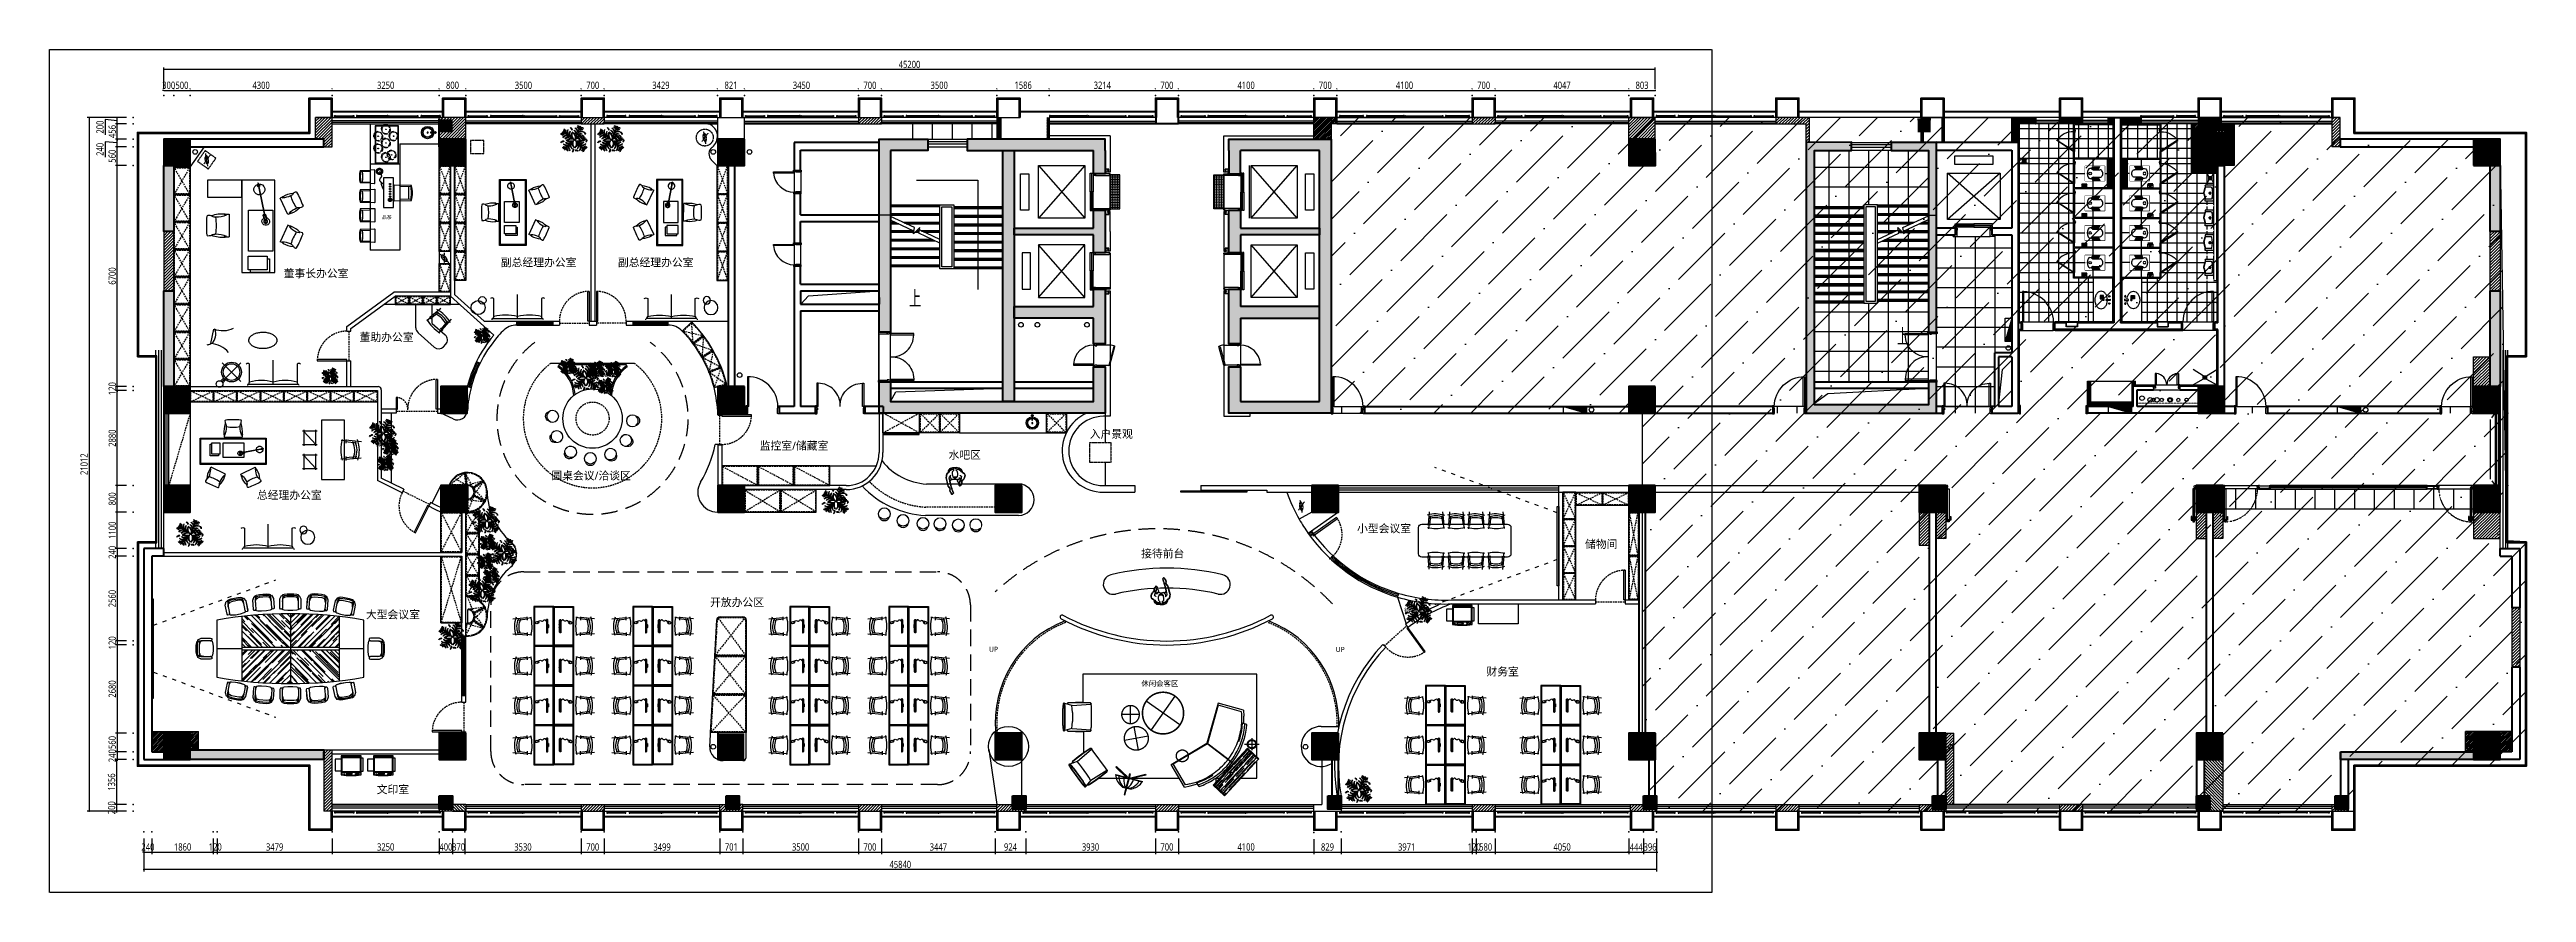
# Model space of a CAD drawing. Header units: millimetres. Extents: x 181055 to 256117, y -39966 to -14434.
import ezdxf
from ezdxf.enums import TextEntityAlignment as Align

# ---------------------------------------------------------------- set-up
doc = ezdxf.new("R2010")
doc.units = ezdxf.units.MM
doc.header["$LTSCALE"] = 10
for name, pattern in [('100', [30, 12, -18]), ('ACAD_ISO03W100', [30, 12, -18]), ('CONTINOUS', [0]), ('DASH', [0.35, 0.25, -0.1]), ('DASHED', [0.75, 0.5, -0.25]), ('HIDDEN', [0.375, 0.25, -0.125]), ('X-ROOF-plan-SP01_$0$R1120_Topographical PlanLTSC-1000$0$OUH_A-FPB4--D- - Default$0${ Chain Double-Dash }', [2.75, 1.5, -0.25, 0.25, -0.25, 0.25, -0.25]), ('XR41-42F$0$LEVEL 31$0${ Tapered Dash }', [10, 4, -1, 1.5, -1, 1.5, -1])]:
    doc.linetypes.add(name, pattern=pattern)
for name, color, linetype in [('12000_DWGshare.com', 54, 'Continuous'), ('14000_DWGshare.com', 94, 'Continuous'), ('3_DWGshare.com', 3, 'Continuous'), ('4_DWGshare.com', 4, 'Continuous'), ('7_DWGshare.com', 8, 'Continuous'), ('A-FURN 家具_DWGshare.com', 51, 'Continuous'), ('A-GREE 绿植_DWGshare.com', 86, 'Continuous'), ('A-TEXT 文字_DWGshare.com', 7, 'Continuous'), ('A绿-1_DWGshare.com', 94, 'Continuous'), ('BS-墙_DWGshare.com', 7, 'Continuous'), ('C-0.13_DWGshare.com', 140, 'Continuous'), ('C-窗帘_DWGshare.com', 2, 'Continuous'), ('COLUMN_DWGshare.com', 9, 'Continuous'), ('DOOR-门套_DWGshare.com', 3, 'Continuous'), ('DOOR_DWGshare.com', 31, 'Continuous'), ('E-DIM_DWGshare.com', 8, 'Continuous'), ('E6.室内植物_DWGshare.com', 94, 'Continuous'), ('EQUIP_消防_DWGshare.com', 21, 'Continuous'), ('FF-FURN_DWGshare.com', 51, 'Continuous'), ('LVTRY_DWGshare.com', 6, 'Continuous'), ('P-(HATCH)_DWGshare.com', 8, 'Continuous'), ('P-0.13_DWGshare.com', 211, 'Continuous'), ('P-0.18_DWGshare.com', 5, 'Continuous'), ('P-Furniture(活动家具)_DWGshare.com', 134, 'Continuous'), ('P-Plumbing-fix(洁具)_DWGshare.com', 134, 'Continuous'), ('p-地坪_DWGshare.com', 251, 'Continuous'), ('P-平面家具_DWGshare.com', 6, 'Continuous'), ('P-护窗栏杆_DWGshare.com', 211, 'Continuous'), ('P-洁具_DWGshare.com', 211, 'Continuous'), ('P-装饰造型轮廓线_DWGshare.com', 5, 'Continuous'), ('p-门套_DWGshare.com', 31, 'Continuous'), ('PUB_HATCH_DWGshare.com', 8, 'Continuous'), ('STAIR_DWGshare.com', 2, 'Continuous'), ('VPIPE-废水_DWGshare.com', 31, 'Continuous'), ('VPIPE-污水_DWGshare.com', 31, 'Continuous'), ('VPIPE-消防_DWGshare.com', 191, 'Continuous'), ('VPIPE-给水_DWGshare.com', 3, 'Continuous'), ('VPIPE-雨水_DWGshare.com', 7, 'Continuous'), ('WALL-隔墙_DWGshare.com', 5, 'Continuous'), ('WINDOWS_DWGshare.com', 142, 'Continuous'), ('填充_DWGshare.com', 8, 'Continuous'), ('墙_DWGshare.com', 255, 'Continuous'), ('家私_DWGshare.com', 135, 'Continuous'), ('成品玻璃隔断_DWGshare.com', 4, 'Continuous'), ('文字层_DWGshare.com', 2, 'CONTINOUS'), ('栏杆_DWGshare.com', 6, 'Continuous'), ('装饰造型轮廓线_DWGshare.com', 5, 'Continuous'), ('辅助线_DWGshare.com', 251, 'Continuous'), ('配件层_DWGshare.com', 4, 'Continuous'), ('门套_DWGshare.com', 31, 'Continuous')]:
    doc.layers.add(name, color=color, linetype=linetype)
doc.layers.add('Defpoints_DWGshare.com', color=7, linetype='Continuous', plot=False)
for name, color, linetype, lineweight in [('S2.成品家具_DWGshare.com', 8, 'Continuous', 18), ('WALL_DWGshare.com', 7, 'Continuous', 40), ('WINDOW_DWGshare.com', 4, 'Continuous', 18), ('型材层_DWGshare.com', 3, 'Continuous', 35)]:
    doc.layers.add(name, color=color, linetype=linetype, lineweight=lineweight)
doc.styles.add('_TCH_DIM', font='SIMPLEX', dxfattribs={"width": 0.7, "bigfont": 'GBCBIG'})
doc.styles.add('平面图（中文）-D', font='Microsoft YaHei.ttf')
doc.styles.add('黑体', font='Microsoft YaHei.ttf', dxfattribs={"width": 0.8})
doc.dimstyles.new('内部尺寸', dxfattribs={"dimscale": 2, "dimtxt": 110, "dimasz": 20, "dimexe": 30, "dimexo": 100, "dimgap": 20, "dimtad": 1, "dimdec": 0, "dimdsep": 46, "dimtxsty": '黑体', "dimblk": 'ARCHTICK', "dimcen": 20, "dimclrd": 251, "dimclre": 251, "dimclrt": 4, "dimadec": 0, "dimazin": 0, "dimtfac": 1, "dimtdec": 0, "dimtix": 1, "dimtmove": 1, "dimatfit": 3, "dimldrblk": 'DOT', "dimfxl": 1, "dimarcsym": 0})
pattern_1 = [(45, (133244.917, -562821.755), (-17.6776695, 17.6776695), [])]
pattern_2 = [(45, (382544.404, 365891.714), (-44.901281, 44.901281), [])]

msp = doc.modelspace()

# ---------------------------------------------------------------- texts
at = {"layer": 'A-TEXT 文字_DWGshare.com', "style": '平面图（中文）-D'}
for s, height, p in [('品茶', 102.4, (191275.5, -19514)), ('副总经理办公室', 240, (195877.2, -20881.2)), ('副总经理办公室', 240, (199424.3, -20881.2)), ('董事长办公室', 240, (189132.3, -21215.6)), ('董助办公室', 240, (191269.2, -23146.6)), ('微景观', 153.6, (197635.5, -24263.9)), ('微景观', 153.6, (191244.7, -26369.6)), ('入户景观', 240, (213231, -26079.2)), ('监控室/储藏室', 240, (203616.7, -26434.4)), ('水吧区', 240, (208790.2, -26712.5)), ('总经理办公室', 240, (188321.5, -27928.1)), ('圆桌会议/洽谈区', 240, (197467.1, -27341)), ('小型会议室', 240, (221497.1, -28942.2)), ('储物间', 240, (228078.5, -29415.7)), ('微景观', 153.6, (194569.5, -29787)), ('接待前台', 240, (214789.7, -29701.8)), ('开放办公区', 240, (201889.2, -31177.7)), ('微景观', 153.6, (222425.9, -31439.7)), ('UP', 153.6, (209661, -32597.9)), ('UP', 153.6, (220168.4, -32605)), ('休闲会客区', 160, (214702.2, -33637.2)), ('财务室', 240, (225091.2, -33277.9)), ('文印室', 240, (191461.5, -36847.1))]:
    msp.add_text(s, height=height, dxfattribs=at).set_placement(p, align=Align.MIDDLE_CENTER)
at = {"layer": 'STAIR_DWGshare.com', "style": '_TCH_DIM'}
for p in [(207104, -22243.8), (237038.5, -23395.9)]:
    msp.add_text('上', height=510.6, dxfattribs=at).set_placement(p)

# ---------------------------------------------------------------- blocks, each defined once
blk = doc.blocks.new('_FZH')
at = {"layer": 'PUB_HATCH_DWGshare.com'}
blk.add_solid([(-0.5, -0.5), (0.5, -0.5), (-0.5, 0.5), (0.5, 0.5)], dxfattribs=at)
at = {"layer": 'WALL_DWGshare.com'}
blk.add_lwpolyline([(-0.5, -0.5), (0.5, -0.5), (0.5, 0.5), (-0.5, 0.5)], close=True, dxfattribs=at)
blk = doc.blocks.new('$WINLIB2D$00000001')
for p, q in [((-0.5, 0.5), (0.5, 0.5)), ((0.5, 0.167), (-0.5, 0.167)), ((0.5, -0.167), (-0.5, -0.167)), ((-0.5, -0.5), (0.5, -0.5))]:
    blk.add_line(p, q)
blk = doc.blocks.new('A$C7E3B334A')
at = {"layer": 'DOOR_DWGshare.com'}
blk.add_lwpolyline([(40, 0), (40, 700), (0, 700), (0, 0)], close=True, dxfattribs=at)
at = {"layer": 'DOOR_DWGshare.com', "color": 1}
blk.add_arc((40, 30), 671, 357.47711, 90, dxfattribs=at)
blk = doc.blocks.new('A$C59A02D43')
at = {"layer": '门套_DWGshare.com', "color": 5}
blk.add_lwpolyline([(60, 49), (60, 0), (0, 0), (0, 100), (45, 100), (45, 49)], close=True, dxfattribs=at)
at = {"layer": '门套_DWGshare.com', "color": 2}
blk.add_lwpolyline([(58, 47), (58, 2), (2, 2), (2, 98), (43, 98), (43, 47)], close=True, dxfattribs=at)
blk = doc.blocks.new('A$C08A20F67')
at = {"layer": 'C-0.13_DWGshare.com'}
for p, q in [((-140, 1460), (-140, 60)), ((220, 55), (220, 1465))]:
    blk.add_line(p, q, dxfattribs=at)
at = {"layer": 'p-地坪_DWGshare.com'}
for p, q in [((-140, 60), (-140, 1460)), ((220, 55), (220, 1465))]:
    blk.add_line(p, q, dxfattribs=at)
at = {"layer": '门套_DWGshare.com', "flags": 128}
blk.add_lwpolyline([(120, 1510), (-130, 1510), (-130, 1520), (-150, 1520), (-150, 1470), (-140, 1470), (-140, 1460), (120, 1460)], close=True, dxfattribs=at)
at = {"layer": '门套_DWGshare.com'}
for points in [[(235, 1515), (220, 1515), (220, 1475), (235, 1475)], [(120, 10), (-130, 10), (-130, 0), (-150, 0), (-150, 50), (-140, 50), (-140, 60), (120, 60)], [(235, 5), (220, 5), (220, 45), (235, 45)]]:
    blk.add_lwpolyline(points, close=True, dxfattribs=at)
at = {"layer": 'DOOR_DWGshare.com', "rotation": 270}
blk.add_blockref('A$C7E3B334A', (220, 1470), dxfattribs=at)
at = {"layer": 'DOOR_DWGshare.com', "extrusion": (0, 0, -1), "zscale": -1, "rotation": 90}
blk.add_blockref('A$C7E3B334A', (-220, 50), dxfattribs=at)
at = {"layer": '门套_DWGshare.com', "rotation": 270}
blk.add_blockref('A$C59A02D43', (120, 1510), dxfattribs=at)
at = {"layer": '门套_DWGshare.com', "extrusion": (0, 0, -1), "zscale": -1, "rotation": 90}
blk.add_blockref('A$C59A02D43', (-120, 10), dxfattribs=at)
blk = doc.blocks.new('A$C5FFA71B7')
at = {"layer": 'DOOR_DWGshare.com'}
blk.add_lwpolyline([(40, 0), (40, 900), (0, 900), (0, 0)], close=True, dxfattribs=at)
at = {"layer": 'DOOR_DWGshare.com', "color": 1}
blk.add_arc((7, -14), 914, 0.84108, 90.41168, dxfattribs=at)
blk = doc.blocks.new('A$C17D155F4')
at = {"layer": '门套_DWGshare.com', "flags": 128}
blk.add_lwpolyline([(15, 115), (15, 15), (5, 15), (5, -5), (55, -5), (55, 5), (65, 5), (65, 115)], close=True, dxfattribs=at)
at = {"layer": '门套_DWGshare.com'}
blk.add_lwpolyline([(10, 230), (10, 215), (50, 215), (50, 230)], close=True, dxfattribs=at)
blk = doc.blocks.new('A$C32714D75')
at = {"layer": '门套_DWGshare.com'}
for name, p in [('A$C17D155F4', (0, 0)), ('A$C59A02D43', (15, 115))]:
    blk.add_blockref(name, p, dxfattribs=at)
blk = doc.blocks.new('$TwtSys$00000434')
for p, q in [((-0.5, 0.5), (-0.5, -0.5)), ((-0.5, -0.5), (0.5, 0.5)), ((0.5, 0.5), (-0.5, 0.5)), ((0.5, -0.5), (0.5, 0.5)), ((-0.5, -0.5), (0.5, -0.5))]:
    blk.add_line(p, q)
blk.add_solid([(0.5, -0.5), (0.5, 0.5), (-0.5, -0.5)])
blk = doc.blocks.new('dd')
at = {"layer": 'WINDOW_DWGshare.com', "color": 1}
for p, q in [((801584, -57563), (798234, -57563)), ((801584, -57587), (798234, -57587)), ((805634, -57563), (802284, -57563)), ((805786, -57563), (802284, -57563)), ((805634, -57587), (802284, -57587)), ((805786, -57587), (802284, -57587)), ((851282, -57563), (854784, -57563)), ((851282, -57587), (854784, -57587)), ((851434, -57563), (854784, -57563)), ((851434, -57587), (854784, -57587)), ((855484, -57563), (858835, -57563)), ((855484, -57587), (858835, -57587)), ((801584, -78919), (798234, -78919)), ((801584, -78943), (798234, -78943)), ((805634, -78919), (802284, -78919)), ((805786, -78919), (802284, -78919)), ((805634, -78943), (802284, -78943)), ((805786, -78943), (802284, -78943)), ((806484, -78919), (809984, -78919)), ((806484, -78943), (809984, -78943)), ((814186, -78919), (810684, -78919)), ((814186, -78943), (810684, -78943)), ((814887, -78919), (818384, -78919)), ((814887, -78943), (818384, -78943)), ((823184, -78919), (819084, -78919)), ((823184, -78943), (819084, -78943)), ((823884, -78919), (827984, -78919)), ((823884, -78943), (827984, -78943)), ((832784, -78919), (828684, -78919)), ((832784, -78943), (828684, -78943)), ((833484, -78919), (837584, -78919)), ((833484, -78943), (837584, -78943)), ((841984, -78919), (838284, -78919)), ((841984, -78943), (838284, -78943)), ((842684, -78919), (846384, -78919)), ((842684, -78943), (846384, -78943)), ((850434, -78919), (847084, -78919)), ((850586, -78919), (847084, -78919)), ((850434, -78943), (847084, -78943)), ((850586, -78943), (847084, -78943)), ((851282, -78919), (854784, -78919)), ((851282, -78943), (854784, -78943)), ((851434, -78919), (854784, -78919)), ((851434, -78943), (854784, -78943)), ((855484, -78919), (858834, -78919)), ((855484, -78943), (858834, -78943))]:
    blk.add_line(p, q, dxfattribs=at)
at = {"layer": 'WINDOW_DWGshare.com', "color": 1, "ltscale": 0.5}
for p, q in [((806484, -57563), (809984, -57563)), ((806484, -57587), (809984, -57587)), ((810684, -57563), (814184, -57563)), ((810684, -57587), (814184, -57587)), ((814884, -57563), (818384, -57563)), ((814884, -57587), (818384, -57587)), ((819084, -57563), (823184, -57563)), ((819084, -57587), (823184, -57587)), ((823884, -57563), (827984, -57563)), ((823884, -57587), (827984, -57587)), ((828684, -57563), (832784, -57563)), ((828684, -57587), (832784, -57587)), ((833484, -57563), (837584, -57563)), ((833484, -57587), (837584, -57587)), ((838284, -57563), (841984, -57563)), ((838284, -57587), (841984, -57587)), ((842684, -57563), (846384, -57563)), ((842684, -57587), (846384, -57587)), ((847084, -57563), (850584, -57563)), ((847084, -57587), (850584, -57587))]:
    blk.add_line(p, q, dxfattribs=at)
at = {"layer": '型材层_DWGshare.com', "color": 1, "linetype": 'ByBlock'}
for p, q in [((792334, -65003), (792334, -61253)), ((792364, -64973), (792364, -61253)), ((864704, -64973), (864704, -61253)), ((864734, -65003), (864734, -61253)), ((792924, -65003), (792334, -65003)), ((792924, -64973), (792364, -64973)), ((864144, -64973), (864704, -64973)), ((864144, -65003), (864734, -65003)), ((792334, -72654), (792334, -70603)), ((792334, -70603), (792924, -70603)), ((792364, -72654), (792364, -70633)), ((792364, -70633), (792924, -70633)), ((864734, -70603), (864144, -70603)), ((864704, -70633), (864144, -70633)), ((864704, -74354), (864704, -70633)), ((864734, -74354), (864734, -70603))]:
    blk.add_line(p, q, dxfattribs=at)
for points in [[(792334, -61253), (792334, -58203), (797534, -58203), (797534, -57163), (798234, -57163), (798234, -57747)], [(792364, -61253), (792364, -58233), (797564, -58233), (797564, -57193), (798204, -57193), (798204, -57747)], [(858834, -57747), (858834, -57163), (859534, -57163), (859534, -58203), (864734, -58203), (864734, -61253)], [(858864, -57747), (858864, -57193), (859504, -57193), (859504, -58233), (864704, -58233), (864704, -61253)], [(797534, -78683), (797534, -77403), (792334, -77403), (792334, -72654)], [(797564, -78683), (797564, -77373), (792364, -77373), (792364, -72654)], [(864704, -74354), (864704, -77373), (859504, -77373), (859504, -78683)], [(864734, -74354), (864734, -77403), (859534, -77403), (859534, -78683)]]:
    blk.add_lwpolyline(points, dxfattribs=at)
at = {"layer": '型材层_DWGshare.com', "color": 1, "ltscale": 0.5}
for points in [[(801584, -57747), (801584, -57163), (802284, -57163), (802284, -57747)], [(801614, -57747), (801614, -57193), (802254, -57193), (802254, -57747)], [(805784, -57747), (805784, -57163), (806484, -57163), (806484, -57747)], [(805814, -57747), (805814, -57193), (806454, -57193), (806454, -57747)], [(809984, -57747), (809984, -57163), (810684, -57163), (810684, -57747)], [(810014, -57747), (810014, -57193), (810654, -57193), (810654, -57747)], [(814184, -57747), (814184, -57163), (814884, -57163), (814884, -57747)], [(814214, -57747), (814214, -57193), (814854, -57193), (814854, -57747)], [(818384, -57747), (818384, -57163), (819084, -57163), (819084, -57747)], [(818414, -57747), (818414, -57193), (819054, -57193), (819054, -57747)], [(823184, -57747), (823184, -57163), (823884, -57163), (823884, -57747)], [(823214, -57747), (823214, -57193), (823854, -57193), (823854, -57747)], [(827984, -57823), (827984, -57163), (828684, -57163), (828684, -57823)], [(828014, -57823), (828014, -57193), (828654, -57193), (828654, -57823)], [(832784, -57747), (832784, -57163), (833484, -57163), (833484, -57747)], [(832814, -57747), (832814, -57193), (833454, -57193), (833454, -57747)], [(837584, -57747), (837584, -57163), (838284, -57163), (838284, -57747)], [(837614, -57747), (837614, -57193), (838254, -57193), (838254, -57747)], [(841984, -57747), (841984, -57163), (842684, -57163), (842684, -57747)], [(842014, -57747), (842014, -57193), (842654, -57193), (842654, -57747)], [(846384, -57747), (846384, -57163), (847084, -57163), (847084, -57747)], [(846414, -57747), (846414, -57193), (847054, -57193), (847054, -57747)], [(851284, -57747), (851284, -57163), (850584, -57163), (850584, -57747)], [(851254, -57747), (851254, -57193), (850614, -57193), (850614, -57747)], [(855484, -57747), (855484, -57163), (854784, -57163), (854784, -57747)], [(855454, -57747), (855454, -57193), (854814, -57193), (854814, -57747)], [(797534, -78683), (797534, -79343), (798234, -79343), (798234, -78759)], [(797564, -78683), (797564, -79313), (798204, -79313), (798204, -78759)], [(801584, -78759), (801584, -79343), (802284, -79343), (802284, -78759)], [(801614, -78759), (801614, -79313), (802254, -79313), (802254, -78759)], [(805784, -78759), (805784, -79344), (806484, -79344), (806484, -78759)], [(805814, -78759), (805814, -79314), (806454, -79314), (806454, -78759)], [(809984, -78759), (809984, -79343), (810684, -79343), (810684, -78759)], [(810014, -78759), (810014, -79313), (810654, -79313), (810654, -78759)], [(814184, -78759), (814184, -79344), (814884, -79344), (814884, -78759)], [(814214, -78759), (814214, -79314), (814854, -79314), (814854, -78759)], [(818384, -78759), (818384, -79344), (819084, -79344), (819084, -78759)], [(818414, -78759), (818414, -79314), (819054, -79314), (819054, -78759)], [(823184, -78759), (823184, -79344), (823884, -79344), (823884, -78759)], [(823214, -78759), (823214, -79314), (823854, -79314), (823854, -78759)], [(827984, -78759), (827984, -79344), (828684, -79344), (828684, -78759)], [(828014, -78759), (828014, -79314), (828654, -79314), (828654, -78759)], [(832784, -78759), (832784, -79344), (833484, -79344), (833484, -78759)], [(832814, -78759), (832814, -79314), (833454, -79314), (833454, -78759)], [(837584, -78759), (837584, -79344), (838284, -79344), (838284, -78759)], [(837614, -78759), (837614, -79314), (838254, -79314), (838254, -78759)], [(841984, -78759), (841984, -79344), (842684, -79344), (842684, -78759)], [(842014, -78759), (842014, -79314), (842654, -79314), (842654, -78759)], [(846384, -78759), (846384, -79344), (847084, -79344), (847084, -78759)], [(846414, -78759), (846414, -79314), (847054, -79314), (847054, -78759)], [(851284, -78759), (851284, -79344), (850584, -79344), (850584, -78759)], [(851254, -78759), (851254, -79314), (850614, -79314), (850614, -78759)], [(855484, -78759), (855484, -79343), (854784, -79343), (854784, -78759)], [(855454, -78759), (855454, -79313), (854814, -79313), (854814, -78759)], [(859534, -78683), (859534, -79343), (858834, -79343), (858834, -78759)], [(859504, -78683), (859504, -79313), (858864, -79313), (858864, -78759)]]:
    blk.add_lwpolyline(points, dxfattribs=at)
at = {"layer": '文字层_DWGshare.com', "color": 1}
for p in [(792894, -66703), (864174, -66703), (792894, -68903), (864174, -68903)]:
    blk.add_point(p, dxfattribs=at)
at = {"layer": '配件层_DWGshare.com', "color": 1, "ltscale": 0.5}
for p, q in [((792894, -70603), (792894, -65003)), ((792924, -70633), (792924, -64973)), ((864144, -70633), (864144, -64973)), ((864174, -70603), (864174, -65003))]:
    blk.add_line(p, q, dxfattribs=at)
blk = doc.blocks.new('luyosi')
at = {"layer": '成品玻璃隔断_DWGshare.com', "color": 8, "linetype": 'Continuous'}
for p, q in [((-17, 0), (-15, 1)), ((1, 1), (-15, 1)), ((1, 3), (1, 1)), ((2, 3), (1, 3)), ((3, 2), (3, -2)), ((-17, 0), (-15, -1)), ((1, -1), (-15, -1)), ((1, -1), (1, -3)), ((2, -3), (1, -3))]:
    blk.add_line(p, q, dxfattribs=at)
at = {"layer": '成品玻璃隔断_DWGshare.com', "color": 251, "linetype": 'Continuous'}
for p, q in [((-13, 1), (-15, -1)), ((-12, 1), (-14, -1)), ((-11, 1), (-13, -1)), ((-10, 1), (-12, -1)), ((-9, 1), (-11, -1)), ((-8, 1), (-10, -1)), ((-7, 1), (-9, -1)), ((-6, 1), (-8, -1)), ((-5, 1), (-7, -1)), ((-4, 1), (-6, -1)), ((-3, 1), (-5, -1)), ((-2, 1), (-4, -1)), ((-1, 1), (-3, -1))]:
    blk.add_line(p, q, dxfattribs=at)
at = {"layer": '成品玻璃隔断_DWGshare.com', "color": 8, "linetype": 'Continuous'}
for centre, start, end in [((2, 2), 0, 90), ((2, -2), 270, 0)]:
    blk.add_arc(centre, 1, start, end, dxfattribs=at)
blk = doc.blocks.new('A$C7E4547E8')
at = {"color": 4, "linetype": 'ByBlock'}
blk.add_lwpolyline([(0, 0), (50, 0), (50, 60), (0, 60)], close=True, dxfattribs=at)
at = {"color": 8, "linetype": 'ByBlock'}
blk.add_lwpolyline([(2, 2), (48, 2), (48, 58), (2, 58)], close=True, dxfattribs=at)
at = {"color": 251, "linetype": 'ByBlock'}
blk.add_lwpolyline([(2, 2), (7, 51), (48, 58)], dxfattribs=at)
blk = doc.blocks.new('T4灯带')
at = {"color": 251}
for p, q in [((12, 24), (-12, 24)), ((0, 36), (0, 12))]:
    blk.add_line(p, q, dxfattribs=at)
at = {"color": 2}
for p, q in [((-8, 14), (-10.5, 11)), ((-10.5, 0), (-10.5, 11)), ((10.5, 0), (-10.5, 0)), ((-8, 24), (-8, 14)), ((8, 24), (8, 14)), ((8, 14), (10.5, 11)), ((10.5, 0), (10.5, 11))]:
    blk.add_line(p, q, dxfattribs=at)
at = {"color": 8}
for points in [[(4, 7.5), (-4, 7.5)], [(-4, 3.5), (4, 3.5)]]:
    blk.add_lwpolyline(points, dxfattribs=at)
at = {"color": 2}
blk.add_arc((0, 24), 8, 0, 180, dxfattribs=at)
at = {"color": 1}
blk.add_arc((0, 24), 8, 180, 0, dxfattribs=at)
at = {"color": 8}
for centre, start, end in [((-4, 5.5), 90, 270), ((4, 5.5), 270, 90)]:
    blk.add_arc(centre, 2, start, end, dxfattribs=at)
blk = doc.blocks.new('asfgtrg')
at = {"layer": 'LVTRY_DWGshare.com', "color": 9, "lineweight": 0, "ltscale": 0.3}
blk.add_lwpolyline([(0, 0), (-595, 0), (-595, 450), (0, 450)], close=True, dxfattribs=at)
at = {"color": 9, "lineweight": 0, "ltscale": 0.3}
blk.add_wipeout([(0, 450), (-595, 450), (-595, 0), (0, 0)], dxfattribs=at).dxf.layer = 'LVTRY_DWGshare.com'
at = {"layer": 'LVTRY_DWGshare.com', "color": 8}
for p, q in [((-246, 340), (-457, 340)), ((-246, 110), (-457, 110))]:
    blk.add_line(p, q, dxfattribs=at)
at = {"layer": 'LVTRY_DWGshare.com', "color": 251}
for p, q in [((-396, 340), (-446, 450)), ((-396, 110), (-446, 0)), ((-366, 340), (-416, 450)), ((-366, 110), (-416, 0)), ((-336, 340), (-386, 450)), ((-336, 110), (-386, 0)), ((-306, 340), (-356, 450)), ((-306, 110), (-356, 0)), ((-276, 340), (-326, 450)), ((-276, 110), (-326, 0)), ((-246, 340), (-296, 450)), ((-246, 110), (-296, 0)), ((-219, 348), (-266, 450)), ((-219, 102), (-266, 0)), ((-198, 366), (-236, 450)), ((-198, 84), (-236, 0))]:
    blk.add_line(p, q, dxfattribs=at)
at = {"layer": 'LVTRY_DWGshare.com', "color": 8}
blk.add_circle((-150, 225), 40, dxfattribs=at)
for centre, radius, start, end in [((-395, 225), 140, 133.89974, 226.10026), ((-457, 290), 50, 90, 133.89974), ((-457, 160), 50, 226.10026, 270), ((-246, 390), 50, 270, 317.60017), ((-246, 60), 50, 42.39983, 90), ((-155, 307), 72.8, 26.785, 137.60017), ((-155, 143), 72.8, 222.39983, 333.215), ((-295, 225), 235, 330.75825, 29.24175)]:
    blk.add_arc(centre, radius, start, end, dxfattribs=at)
blk = doc.blocks.new('00555')
at = {"color": 8, "linetype": 'Continuous'}
for p, q in [((-4291513, 22511861), (-4291513, 22511861)), ((-4291513, 22511860), (-4291513, 22511861)), ((-4291513, 22511860), (-4291513, 22511860)), ((-4291511, 22511864), (-4291512, 22511864)), ((-4291511, 22511857), (-4291512, 22511857)), ((-4291511, 22511864), (-4291511, 22511857)), ((-4291511, 22511859), (-4291510, 22511862)), ((-4291511, 22511862), (-4291511, 22511862)), ((-4291511, 22511859), (-4291511, 22511859)), ((-4291511, 22511859), (-4291511, 22511859)), ((-4291510, 22511862), (-4291509, 22511862)), ((-4291510, 22511862), (-4291510, 22511862)), ((-4291510, 22511860), (-4291509, 22511861)), ((-4291509, 22511859), (-4291508, 22511862)), ((-4291509, 22511859), (-4291509, 22511859)), ((-4291509, 22511859), (-4291509, 22511859)), ((-4291508, 22511862), (-4291507, 22511862)), ((-4291508, 22511862), (-4291508, 22511862)), ((-4291508, 22511860), (-4291507, 22511861)), ((-4291507, 22511859), (-4291508, 22511859)), ((-4291507, 22511859), (-4291506, 22511862)), ((-4291507, 22511859), (-4291507, 22511859)), ((-4291506, 22511862), (-4291506, 22511862)), ((-4291506, 22511862), (-4291505, 22511862)), ((-4291506, 22511860), (-4291506, 22511861)), ((-4291505, 22511859), (-4291506, 22511859)), ((-4291505, 22511859), (-4291504, 22511862)), ((-4291505, 22511860), (-4291504, 22511861)), ((-4291505, 22511859), (-4291505, 22511859)), ((-4291504, 22511859), (-4291505, 22511859)), ((-4291504, 22511862), (-4291503, 22511862)), ((-4291504, 22511862), (-4291504, 22511862)), ((-4291504, 22511859), (-4291503, 22511862)), ((-4291504, 22511859), (-4291504, 22511859)), ((-4291503, 22511862), (-4291503, 22511862)), ((-4291503, 22511862), (-4291501, 22511862)), ((-4291501, 22511862), (-4291503, 22511860)), ((-4291501, 22511859), (-4291503, 22511859)), ((-4291500, 22511860), (-4291502, 22511859)), ((-4291499, 22511860), (-4291501, 22511862)), ((-4291499, 22511860), (-4291501, 22511859))]:
    blk.add_line(p, q, dxfattribs=at)
for centre, major_axis, start_param, end_param in [((-4291511, 22511862), (1.69, 0.79), 1.283706, 2.241046), ((-4291509, 22511861), (1.95, -4.16), 3.860206, 4.319788), ((-4291509, 22511860), (4.16, 1.95), 2.657788, 3.11737), ((-4291511, 22511859), (0.79, -1.69), 4.73653, 5.69387), ((-4291503, 22511860), (0.288, 0.135), 2.012045, 4.50224)]:
    blk.add_ellipse(centre, major_axis=major_axis, ratio=1, start_param=start_param, end_param=end_param, dxfattribs=at)
blk = doc.blocks.new('dfsdfd')
at = {"layer": 'DOOR_DWGshare.com'}
h = blk.add_hatch(color=15, dxfattribs=at)
edge = h.paths.add_edge_path()
edge.add_arc((131668, 267772), 1.5, -199.89282, 160.10718)
blk.add_hatch(color=9, dxfattribs=at).paths.add_polyline_path([(131625, 267138, -0.414214), (131624, 267137), (131596, 267137, -0.414214), (131595, 267138), (131595, 267139, -0.414214), (131596, 267140), (131625, 267140)])
at = {"layer": 'DOOR_DWGshare.com', "linetype": 'Continuous'}
blk.add_line((131666, 267772), (131636, 267772), dxfattribs=at)
at = {"layer": 'DOOR_DWGshare.com', "color": 211}
blk.add_line((131636, 267772), (131666, 267772), dxfattribs=at)
at = {"layer": 'DOOR_DWGshare.com', "color": 1}
for p, q in [((131668, 267771), (131657, 267754)), ((132167, 267445), (132156, 267428))]:
    blk.add_line(p, q, dxfattribs=at)
at = {"layer": 'DOOR_DWGshare.com', "color": 9}
for p, q in [((131595, 267139), (131595, 267138)), ((131625, 267140), (131596, 267140)), ((131624, 267137), (131596, 267137)), ((131620, 267167), (131635, 267167)), ((131620, 267140), (131620, 267167)), ((131620, 267097), (131620, 267137)), ((131635, 267097), (131620, 267097)), ((131623, 267179), (131623, 267194)), ((131623, 267194), (131634, 267194)), ((131625, 267179), (131623, 267179)), ((131625, 267190), (131625, 267167)), ((131625, 267140), (131625, 267138)), ((131629, 267191), (131626, 267191)), ((131630, 267190), (131630, 267167)), ((131634, 267179), (131630, 267179))]:
    blk.add_line(p, q, dxfattribs=at)
at = {"layer": 'DOOR_DWGshare.com', "color": 15}
for p, q in [((131625, 267191), (131625, 267167)), ((131626, 267191), (131626, 267167)), ((131628, 267191), (131628, 267167)), ((131629, 267191), (131629, 267167)), ((131630, 267191), (131630, 267167))]:
    blk.add_line(p, q, dxfattribs=at)
at = {"layer": 'DOOR_DWGshare.com', "color": 15, "const_width": 1}
for points in [[(131666, 267777), (131666, 267772), (131636, 267772), (131636, 267777)], [(131666, 267772), (131636, 267772)], [(131666, 267766), (131666, 267772), (131636, 267772), (131636, 267766)], [(131671, 267769), (131666, 267772), (131655, 267755), (131660, 267752)]]:
    blk.add_lwpolyline(points, dxfattribs=at)
at = {"layer": 'DOOR_DWGshare.com', "color": 211}
blk.add_lwpolyline([(131666, 267772), (131666, 267172), (131636, 267172), (131636, 267772)], close=True, dxfattribs=at)
at = {"layer": 'DOOR_DWGshare.com'}
blk.add_lwpolyline([(131666, 267772), (132169, 267444), (132158, 267427), (131655, 267755)], close=True, dxfattribs=at)
at = {"layer": 'DOOR_DWGshare.com', "color": 9}
for points in [[(131635, 267167), (131628, 267167), (131628, 267166), (131635, 267166)], [(131631, 267097), (131636, 267097), (131636, 267096), (131631, 267096)], [(131636, 267176), (131636, 267197), (131634, 267197), (131634, 267176)], [(131635, 267097), (131636, 267097), (131636, 267167), (131635, 267167)]]:
    blk.add_lwpolyline(points, close=True, dxfattribs=at)
at = {"layer": 'DOOR_DWGshare.com', "color": 15}
blk.add_circle((131668, 267772), 1.5, dxfattribs=at)
at = {"layer": 'DOOR_DWGshare.com', "color": 1}
blk.add_arc((131666, 267772), 600, 270, 324.94518, dxfattribs=at)
at = {"layer": 'DOOR_DWGshare.com', "color": 9}
for centre, start, end in [((131596, 267139), 90, 180), ((131596, 267138), 180, 270), ((131624, 267138), 270, 0), ((131626, 267190), 90, 180), ((131629, 267190), 0, 90)]:
    blk.add_arc(centre, 1, start, end, dxfattribs=at)
at = {"layer": 'P-平面家具_DWGshare.com', "linetype": 'Continuous'}
blk.add_line((131666, 267172), (131636, 267172), dxfattribs=at)
at = {"layer": 'P-平面家具_DWGshare.com', "color": 211}
blk.add_line((131636, 267172), (131666, 267172), dxfattribs=at)
at = {"layer": 'P-平面家具_DWGshare.com', "color": 15, "const_width": 1}
for points in [[(131666, 267177), (131666, 267172), (131636, 267172), (131636, 267177)], [(131666, 267166), (131666, 267172), (131636, 267172), (131636, 267166)]]:
    blk.add_lwpolyline(points, dxfattribs=at)
at = {"layer": 'DOOR_DWGshare.com', "color": 15}
for p in [(4423146, -22244709), (4423146, -22244749)]:
    blk.add_blockref('00555', p, dxfattribs=at)
blk = doc.blocks.new('TO-01009')
at = {"layer": 'P-0.13_DWGshare.com'}
for points in [[(-17, 75, 0.060486), (-99, 61, 0.083742), (-177, 23, 0.10658), (-232, -39, 0.13126), (-250, -105, 0.13126), (-232, -170, 0.10658), (-177, -232, 0.083742), (-99, -270, 0.072586), (0, -285, 0.072586), (99, -270, 0.083742), (177, -232, 0.10658), (232, -170, 0.13126), (250, -105, 0.13126)], [(250, -105, 0.13126), (232, -39, 0.10658), (177, 23, 0.083742), (99, 61, 0.060486), (17, 75, 0.072586)]]:
    blk.add_lwpolyline(points, format="xyb", dxfattribs=at)
blk.add_lwpolyline([(20, 155), (15, 35), (-15, 35), (-20, 155), (20, 155)], dxfattribs=at)
for centre in [(-103, 129), (103, 129), (0, -45)]:
    blk.add_circle(centre, 20, dxfattribs=at)
blk = doc.blocks.new('A$C6BB7366D')
at = {"color": 8}
for p, q in [((14, 55), (13, 54)), ((14, 55), (13, 54)), ((14, 44), (13, 45)), ((14, 44), (13, 45)), ((21, 71), (20, 73)), ((21, 71), (20, 73)), ((21, 28), (21, 28)), ((21, 28), (21, 27)), ((28, 79), (27, 79)), ((28, 79), (27, 79)), ((44, 86), (45, 87)), ((44, 86), (45, 87)), ((45, 14), (46, 13)), ((45, 14), (46, 13)), ((55, 86), (54, 87)), ((55, 86), (54, 87)), ((56, 14), (55, 13)), ((56, 14), (55, 13)), ((71, 79), (73, 80)), ((71, 79), (73, 80)), ((79, 72), (79, 73)), ((79, 72), (79, 73)), ((79, 29), (80, 27)), ((79, 29), (80, 27)), ((86, 56), (87, 55)), ((86, 56), (87, 55)), ((86, 45), (87, 46)), ((86, 45), (87, 46))]:
    blk.add_line(p, q, dxfattribs=at)
blk.add_lwpolyline([(36, 0), (100, 0), (100, 100), (0, 100), (0, 29)])
at = {"color": 51}
blk.add_lwpolyline([(0, 0), (100, 0), (100, 100), (0, 100), (0, 0)], dxfattribs=at)
at = {"color": 8}
for radius in [40.1, 15, 15]:
    blk.add_circle((50, 50), radius, dxfattribs=at)
for centre, start, end in [((15, 50), 112.64006, 247.35994), ((15, 50), 112.64006, 247.35994), ((25, 75), 67.64006, 202.35994), ((25, 75), 67.64006, 202.35994), ((25, 25), 157.64006, 292.35994), ((50, 85), 22.64006, 157.35994), ((50, 85), 22.64006, 157.35994), ((50, 15), 202.64006, 337.35994), ((50, 15), 202.64006, 337.35994), ((75, 75), 337.64006, 112.35994), ((75, 75), 337.64006, 112.35994), ((75, 25), 247.64006, 22.35994), ((75, 25), 247.64006, 22.35994), ((85, 50), 292.64006, 67.35994), ((85, 50), 292.64006, 67.35994)]:
    blk.add_arc(centre, 5, start, end, dxfattribs=at)
at = {"color": 8, "extrusion": (0, 0, -1)}
for centre, major_axis, start_param, end_param in [((14, 50), (18.3, 0), 4.712389, 7.853982), ((14, 50), (18.3, 0), 4.712389, 7.853982), ((25, 75), (12.9, -12.9), -1.570796, 1.570796), ((25, 75), (12.9, -12.9), -1.570796, 1.570796), ((25, 25), (12.9, 12.9), -1.570796, 1.570796), ((25, 25), (12.9, 12.9), -1.570796, 1.409631), ((50, 86), (0, -18.3), -1.570796, 1.570796), ((50, 86), (0, -18.3), -1.570796, 1.570796), ((50, 14), (0, -18.3), 1.570796, 4.712389), ((50, 14), (0, -18.3), 1.570796, 4.712389), ((75, 75), (12.9, 12.9), 1.570796, 4.712389), ((75, 75), (12.9, 12.9), 1.570796, 4.712389), ((75, 25), (12.9, -12.9), 1.570796, 4.712389), ((75, 25), (12.9, -12.9), 1.570796, 4.712389), ((86, 50), (18.3, 0), 1.570796, 4.712389), ((86, 50), (18.3, 0), 1.570796, 4.712389)]:
    blk.add_ellipse(centre, major_axis=major_axis, ratio=0.286893, start_param=start_param, end_param=end_param, dxfattribs=at)
blk = doc.blocks.new('A$C06564EEC')
at = {"color": 251}
blk.add_wipeout([(0, 150), (0, 0), (350, 0), (350, 150)], dxfattribs=at).dxf.layer = 'WALL-隔墙_DWGshare.com'
at = {"layer": 'WALL-隔墙_DWGshare.com', "color": 9, "linetype": 'DASH', "ltscale": 10}
for points in [[(350, 0), (350, 150), (0, 150), (0, 0)], [(340, 10), (340, 140), (10, 140), (10, 10)]]:
    blk.add_lwpolyline(points, close=True, dxfattribs=at)
blk = doc.blocks.new('A$C4B4C72DB')
at = {"color": 9}
blk.add_wipeout([(42, 409), (40, 407), (38, 409), (36, 475), (37, 479), (40, 480), (296, 480), (296, 0), (40, 0), (37, 1), (36, 5), (38, 71), (40, 73), (42, 71), (3, 219), (0, 233), (0, 240), (0, 247), (3, 261)], dxfattribs=at).dxf.layer = 'LVTRY_DWGshare.com'
blk = doc.blocks.new('A$C2D8D7E46')
at = {"layer": 'LVTRY_DWGshare.com', "color": 8}
for p, q in [((3, 261), (43, 413)), ((3, 219), (43, 67)), ((12, 261), (53, 413)), ((12, 219), (53, 67)), ((36, 475), (38, 409)), ((36, 5), (38, 71)), ((296, 480), (40, 480)), ((296, 0), (40, 0)), ((220, 420), (51, 420)), ((220, 60), (51, 60)), ((230, 240), (145, 240)), ((187, 197), (187, 283)), ((296, 480), (296, 0))]:
    blk.add_line(p, q, dxfattribs=at)
for radius in [30.5, 21.8]:
    blk.add_circle((187, 240), radius, dxfattribs=at)
for centre, radius, start, end in [((80, 240), 80, 165.05694, 194.94306), ((90, 240), 80, 164.88861, 195.11139), ((40, 476), 4, 90, 187.67329), ((40, 4), 4, 172.32671, 270), ((40, 409), 2, 187.67329, 355.41839), ((40, 71), 2, 4.58161, 172.32671), ((51, 412), 8, 90, 175.41839), ((51, 68), 8, 184.58161, 270), ((61, 412), 8, 90, 175.41839), ((61, 68), 8, 184.58161, 270), ((220, 400), 20, 15.86403, 90), ((220, 80), 20, 270, 344.13597), ((-343, 240), 605, 344.13597, 15.86403)]:
    blk.add_arc(centre, radius, start, end, dxfattribs=at)
blk = doc.blocks.new('A$C0AE02535')
at = {"layer": 'LVTRY_DWGshare.com'}
blk.add_blockref('A$C4B4C72DB', (0, 0), dxfattribs=at)
blk.add_blockref('A$C2D8D7E46', (0, 0), dxfattribs=at)
blk = doc.blocks.new('f bnxf')
at = {"layer": 'p-地坪_DWGshare.com', "color": 1, "linetype": 'ByBlock'}
blk.add_lwpolyline([(37830, 19990), (37830, 18955), (38130, 18955), (38130, 19990)], close=True, dxfattribs=at)
at = {"layer": 'p-地坪_DWGshare.com', "ltscale": 0.5}
for centre in [(37855, 19947), (37855, 19897), (37855, 19847), (37855, 19797), (37855, 19747), (37855, 19697), (37855, 19647), (37855, 19597), (37855, 19547), (37905, 19947), (37905, 19897), (37905, 19847), (37905, 19797), (37905, 19747), (37905, 19697), (37905, 19647), (37905, 19597), (37905, 19547), (37955, 19947), (37955, 19897), (37955, 19847), (37955, 19797), (37955, 19747), (37955, 19697), (37955, 19647), (37955, 19597), (37955, 19547), (38005, 19947), (38005, 19897), (38005, 19847), (38005, 19797), (38005, 19747), (38005, 19697), (38005, 19647), (38005, 19597), (38005, 19547), (38055, 19947), (38055, 19897), (38055, 19847), (38055, 19797), (38055, 19747), (38055, 19697), (38055, 19647), (38055, 19597), (38055, 19547), (38105, 19947), (38105, 19897), (38105, 19847), (38105, 19797), (38105, 19747), (38105, 19697), (38105, 19647), (38105, 19597), (38105, 19547), (37855, 19497), (37855, 19447), (37855, 19397), (37855, 19347), (37855, 19297), (37855, 19247), (37855, 19197), (37855, 19147), (37855, 19097), (37855, 19047), (37855, 18997), (37905, 19497), (37905, 19447), (37905, 19397), (37905, 19347), (37905, 19297), (37905, 19247), (37905, 19197), (37905, 19147), (37905, 19097), (37905, 19047), (37905, 18997), (37955, 19497), (37955, 19447), (37955, 19397), (37955, 19347), (37955, 19297), (37955, 19247), (37955, 19197), (37955, 19147), (37955, 19097), (37955, 19047), (37955, 18997), (38005, 19497), (38005, 19447), (38005, 19397), (38005, 19347), (38005, 19297), (38005, 19247), (38005, 19197), (38005, 19147), (38005, 19097), (38005, 19047), (38005, 18997), (38055, 19497), (38055, 19447), (38055, 19397), (38055, 19347), (38055, 19297), (38055, 19247), (38055, 19197), (38055, 19147), (38055, 19097), (38055, 19047), (38055, 18997), (38105, 19497), (38105, 19447), (38105, 19397), (38105, 19347), (38105, 19297), (38105, 19247), (38105, 19197), (38105, 19147), (38105, 19097), (38105, 19047), (38105, 18997)]:
    blk.add_circle(centre, 10, dxfattribs=at)
blk = doc.blocks.new('A$C4CC743D4')
at = {"layer": 'P-0.18_DWGshare.com', "ltscale": 0.5}
for points in [[(2879, 704), (2709, 704), (2709, 1574), (2879, 1574)], [(3139, 1574), (3309, 1574), (3309, 704), (3139, 704)]]:
    blk.add_lwpolyline(points, dxfattribs=at)
at = {"layer": 'VPIPE-废水_DWGshare.com', "linetype": 'Continuous'}
for centre in [(2809, 1482), (3209, 1482)]:
    blk.add_circle(centre, 70, dxfattribs=at)
at = {"layer": 'VPIPE-污水_DWGshare.com', "linetype": 'Continuous'}
for centre in [(2809, 1306), (3209, 1306)]:
    blk.add_circle(centre, 70, dxfattribs=at)
blk = doc.blocks.new('tasklight')
at = {"layer": 'P-Furniture(活动家具)_DWGshare.com', "color": 251}
for p, q in [((-116, 68), (-71, 82)), ((-113, 60), (-116, 68)), ((-113, 60), (-68, 74)), ((-96, 72), (-24, 94)), ((-95, 68), (-96, 72)), ((-95, 68), (-23, 91)), ((-72, 85), (-56, 90)), ((-71, 82), (-72, 85)), ((-56, 87), (-71, 82)), ((-71, 82), (-70, 80)), ((-69, 76), (-68, 74)), ((-67, 81), (-68, 83)), ((-58, 84), (-58, 86)), ((-56, 87), (-56, 90)), ((-25, 96), (440, 243)), ((-23, 89), (-25, 96)), ((-23, 89), (443, 235)), ((458, 270), (496, 282)), ((459, 266), (497, 278)), ((471, 227), (509, 239)), ((473, 223), (511, 235)), ((475, 265), (527, 282)), ((484, 237), (536, 253)), ((488, 282), (493, 284)), ((489, 280), (488, 282)), ((492, 271), (490, 275)), ((493, 282), (493, 284)), ((496, 272), (495, 277)), ((497, 278), (496, 282)), ((501, 242), (502, 237)), ((504, 230), (509, 232)), ((504, 232), (504, 230)), ((505, 243), (507, 239)), ((508, 234), (509, 232)), ((509, 239), (511, 235))]:
    blk.add_line(p, q, dxfattribs=at)
for radius in [35, 15]:
    blk.add_circle((572, 280), radius, dxfattribs=at)
for centre, radius, start, end in [((0, 100), 100, 19.7777, 195.1928), ((0, 100), 100, 199.7777, 15.1928), ((-62, 80), 20, 209.0222, 185.9483), ((465, 246), 25, 107.4853, 287.4853), ((465, 246), 20, 107.4853, 287.4853), ((479, 251), 15, 107.4853, 287.4853), ((572, 280), 70, 209.8589, 185.1116), ((572, 280), 45, 178.014, 216.9565)]:
    blk.add_arc(centre, radius, start, end, dxfattribs=at)
blk = doc.blocks.new('gdfsgsd')
at = {"layer": 'P-Furniture(活动家具)_DWGshare.com', "color": 251}
blk.add_ellipse((2883155, 1377491), major_axis=(-441, -1470), ratio=1, start_param=1.261466, end_param=1.594062, dxfattribs=at)
blk.add_ellipse((2883155, 1377491), major_axis=(-441, -1470), ratio=1, start_param=1.261466, end_param=1.594062, dxfattribs=at)
at = {"layer": '填充_DWGshare.com', "color": 9}
for p, q in [((2884756, 1376368), (2885046, 1376993)), ((2884961, 1377003), (2884925, 1377031)), ((2884961, 1377003), (2884925, 1377031)), ((2884945, 1377051), (2884972, 1377027)), ((2884972, 1377027), (2884961, 1377003)), ((2884972, 1377027), (2884961, 1377003)), ((2884972, 1377027), (2885046, 1376993)), ((2884647, 1376407), (2884682, 1376402)), ((2884693, 1376426), (2884649, 1376436)), ((2884693, 1376426), (2884649, 1376436)), ((2884682, 1376402), (2884693, 1376426)), ((2884682, 1376402), (2884693, 1376426)), ((2884682, 1376402), (2884756, 1376368))]:
    blk.add_line(p, q, dxfattribs=at)
for centre, major_axis, start_param, end_param in [((2884208, 1376689), (22.8, -22.8), 3.577331, 5.0733), ((2887346, 1375545), (-1398, -3069), 4.62, 4.790061), ((2884395, 1377102), (-343, -343), 0.361282, 0.577223), ((2884323, 1376612), (-22.8, -22.8), 3.72649, 5.006123), ((2884323, 1376612), (-22.8, -22.8), 3.72649, 5.006123), ((2884317, 1376375), (190, -190), 1.90723, 2.309033), ((2884317, 1376375), (190, -190), 1.90723, 2.309033), ((2884447, 1377204), (22.8, -22.8), 1.911301, 3.40727), ((2884252, 1376795), (343, -343), 1.69499, 1.91093), ((2884580, 1377166), (22.8, -22.8), 3.549275, 4.828908), ((2884580, 1377166), (22.8, -22.8), 3.549275, 4.828908), ((2884456, 1376200), (920, -343), 1.417768, 1.831923), ((2884757, 1377324), (-190, -190), 6.246365, 6.648168), ((2884757, 1377324), (-190, -190), 6.246365, 6.648168), ((2884985, 1377798), (-562, -562), 0.346328, 0.754634), ((2884985, 1377798), (-562, -562), 0.346328, 0.754634), ((2884924, 1377052), (-5.7, -5.7), 3.850695, 5.526547), ((2884924, 1377052), (-5.7, -5.7), 3.850695, 5.526547), ((2884948, 1377053), (22.8, -22.8), 3.95575, 4.682446), ((2884948, 1377053), (22.8, -22.8), 3.95575, 4.682446), ((2884922, 1377028), (-22.8, -22.8), 3.501599, 3.850695), ((2884922, 1377028), (-22.8, -22.8), 3.501599, 3.850695), ((2884922, 1377028), (-22.8, -22.8), 3.123999, 3.501599), ((2884981, 1377330), (-695, -695), 0.011408, 0.425563), ((2884102, 1375895), (562, -562), 1.517578, 1.925884), ((2884102, 1375895), (562, -562), 1.517578, 1.925884), ((2884632, 1376423), (-5.7, -5.7), 4.599647, 6.275499), ((2884632, 1376423), (-5.7, -5.7), 4.599647, 6.275499), ((2884649, 1376440), (22.8, -22.8), 4.704703, 5.053798), ((2884649, 1376440), (22.8, -22.8), 4.704703, 5.053798), ((2884647, 1376404), (-22.8, -22.8), 3.872951, 4.599647), ((2884647, 1376404), (-22.8, -22.8), 3.872951, 4.599647), ((2884649, 1376440), (-22.8, -22.8), 0.341409, 0.71901)]:
    blk.add_ellipse(centre, major_axis=major_axis, ratio=1, start_param=start_param, end_param=end_param, dxfattribs=at)
blk = doc.blocks.new('fasfsdafweqwew')
at = {"layer": 'P-Furniture(活动家具)_DWGshare.com', "color": 251}
for p, q in [((3315668, 1326655), (3315090, 1326655)), ((3315090, 1326655), (3315090, 1326242)), ((3315161, 1326733), (3315161, 1326655)), ((3315739, 1326733), (3315161, 1326733)), ((3315668, 1326242), (3315668, 1326655)), ((3315739, 1326320), (3315739, 1326733)), ((3315090, 1326242), (3315668, 1326242)), ((3315097, 1326083), (3315097, 1324842)), ((3315833, 1326083), (3315097, 1326083)), ((3315668, 1326320), (3315739, 1326320)), ((3315833, 1324842), (3315833, 1326083)), ((3315097, 1324842), (3315833, 1324842))]:
    blk.add_line(p, q, dxfattribs=at)
at = {"layer": 'P-Furniture(活动家具)_DWGshare.com', "color": 251, "extrusion": (0, 0, -1)}
blk.add_ellipse((3317569, 1326197), major_axis=(353, -1176), ratio=1, start_param=1.261466, end_param=1.594062, dxfattribs=at)
blk.add_ellipse((3317569, 1326197), major_axis=(353, -1176), ratio=1, start_param=1.261466, end_param=1.594062, dxfattribs=at)
at = {"layer": 'P-Furniture(活动家具)_DWGshare.com', "color": 251}
blk.add_ellipse((3317569, 1324081), major_axis=(353, 1176), ratio=1, start_param=1.261466, end_param=1.594062, dxfattribs=at)
blk.add_ellipse((3317569, 1324081), major_axis=(353, 1176), ratio=1, start_param=1.261466, end_param=1.594062, dxfattribs=at)
at = {"layer": '填充_DWGshare.com', "color": 9}
for p, q in [((3316116, 1325827), (3316056, 1325799)), ((3316289, 1325299), (3316056, 1325799)), ((3316137, 1325845), (3316116, 1325827)), ((3316116, 1325827), (3316124, 1325807)), ((3316116, 1325827), (3316124, 1325807)), ((3316124, 1325807), (3316153, 1325829)), ((3316124, 1325807), (3316153, 1325829)), ((3316289, 1324980), (3316056, 1324480)), ((3316348, 1325326), (3316289, 1325299)), ((3316348, 1324953), (3316289, 1324980)), ((3316339, 1325346), (3316374, 1325353)), ((3316339, 1325346), (3316374, 1325353)), ((3316348, 1325326), (3316339, 1325346)), ((3316348, 1325326), (3316339, 1325346)), ((3316348, 1324953), (3316339, 1324933)), ((3316348, 1324953), (3316339, 1324933)), ((3316339, 1324933), (3316374, 1324926)), ((3316339, 1324933), (3316374, 1324926)), ((3316376, 1325331), (3316348, 1325326)), ((3316376, 1324948), (3316348, 1324953)), ((3316116, 1324452), (3316056, 1324480)), ((3316116, 1324452), (3316124, 1324472)), ((3316116, 1324452), (3316124, 1324472)), ((3316137, 1324434), (3316116, 1324452)), ((3316124, 1324472), (3316153, 1324450)), ((3316124, 1324472), (3316153, 1324450))]:
    blk.add_line(p, q, dxfattribs=at)
for points in [[(3315900, 1326733), (3315900, 1323933), (3314900, 1323933), (3314900, 1326733)], [(3313860, 1324453), (3314900, 1324453), (3314900, 1323933), (3313860, 1323933)]]:
    blk.add_lwpolyline(points, close=True, dxfattribs=at)
at = {"layer": '填充_DWGshare.com', "color": 9, "extrusion": (0, 0, -1)}
for centre, major_axis, start_param, end_param in [((3316105, 1326443), (450, -450), 0.346328, 0.754634), ((3316105, 1326443), (450, -450), 0.346328, 0.754634), ((3316155, 1325827), (18.3, -18.3), 3.123999, 3.501599), ((3316528, 1325165), (-736, -274), 1.417768, 1.831923), ((3316155, 1325827), (18.3, -18.3), 3.501599, 3.850695), ((3316155, 1325827), (18.3, -18.3), 3.501599, 3.850695), ((3316154, 1325847), (4.56, -4.56), 3.850695, 5.526547), ((3316154, 1325847), (4.56, -4.56), 3.850695, 5.526547), ((3316135, 1325847), (-18.3, -18.3), 3.95575, 4.682446), ((3316135, 1325847), (-18.3, -18.3), 3.95575, 4.682446), ((3316287, 1326064), (152, -152), 6.246365, 6.648168), ((3316287, 1326064), (152, -152), 6.246365, 6.648168), ((3316429, 1325938), (-18.3, -18.3), 3.549275, 4.828908), ((3316429, 1325938), (-18.3, -18.3), 3.549275, 4.828908), ((3316691, 1325641), (-274, -274), 1.69499, 1.91093), ((3316535, 1325968), (-18.3, -18.3), 1.911301, 3.40727), ((3314216, 1324641), (1118, -2455), 4.62, 4.790061), ((3316812, 1324920), (-450, -450), 1.517578, 1.925884), ((3316812, 1324920), (-450, -450), 1.517578, 1.925884), ((3316376, 1325328), (18.3, -18.3), 3.872951, 4.599647), ((3316376, 1325328), (18.3, -18.3), 3.872951, 4.599647), ((3316374, 1325356), (18.3, -18.3), 0.341409, 0.71901), ((3316108, 1326068), (556, -556), 0.011408, 0.425563), ((3316374, 1325356), (-18.3, -18.3), 4.704703, 5.053798), ((3316374, 1325356), (-18.3, -18.3), 4.704703, 5.053798), ((3316388, 1325343), (4.56, -4.56), 4.599647, 6.275499), ((3316388, 1325343), (4.56, -4.56), 4.599647, 6.275499), ((3316640, 1325305), (-152, -152), 1.90723, 2.309033), ((3316640, 1325305), (-152, -152), 1.90723, 2.309033), ((3316635, 1325494), (18.3, -18.3), 3.72649, 5.006123), ((3316635, 1325494), (18.3, -18.3), 3.72649, 5.006123), ((3316577, 1325886), (274, -274), 0.361282, 0.577223), ((3316726, 1325556), (-18.3, -18.3), 3.577331, 5.0733)]:
    blk.add_ellipse(centre, major_axis=major_axis, ratio=1, start_param=start_param, end_param=end_param, dxfattribs=at)
at = {"layer": '填充_DWGshare.com', "color": 9}
for centre, major_axis, start_param, end_param in [((3316812, 1325359), (-450, 450), 1.517578, 1.925884), ((3316812, 1325359), (-450, 450), 1.517578, 1.925884), ((3316376, 1324951), (18.3, 18.3), 3.872951, 4.599647), ((3316376, 1324951), (18.3, 18.3), 3.872951, 4.599647), ((3316374, 1324923), (18.3, 18.3), 0.341409, 0.71901), ((3316374, 1324923), (-18.3, 18.3), 4.704703, 5.053798), ((3316108, 1324211), (556, 556), 0.011408, 0.425563), ((3316374, 1324923), (-18.3, 18.3), 4.704703, 5.053798), ((3316388, 1324936), (4.56, 4.56), 4.599647, 6.275499), ((3316388, 1324936), (4.56, 4.56), 4.599647, 6.275499), ((3316105, 1323836), (450, 450), 0.346328, 0.754634), ((3316105, 1323836), (450, 450), 0.346328, 0.754634), ((3316155, 1324452), (18.3, 18.3), 3.123999, 3.501599), ((3316528, 1325114), (-736, 274), 1.417768, 1.831923), ((3316155, 1324452), (18.3, 18.3), 3.501599, 3.850695), ((3316155, 1324452), (18.3, 18.3), 3.501599, 3.850695), ((3316135, 1324432), (-18.3, 18.3), 3.95575, 4.682446), ((3316135, 1324432), (-18.3, 18.3), 3.95575, 4.682446), ((3316154, 1324432), (4.56, 4.56), 3.850695, 5.526547), ((3316154, 1324432), (4.56, 4.56), 3.850695, 5.526547), ((3316287, 1324215), (152, 152), 6.246365, 6.648168), ((3316287, 1324215), (152, 152), 6.246365, 6.648168), ((3316429, 1324341), (-18.3, 18.3), 3.549275, 4.828908), ((3316429, 1324341), (-18.3, 18.3), 3.549275, 4.828908), ((3316691, 1324638), (-274, 274), 1.69499, 1.91093), ((3316535, 1324311), (-18.3, 18.3), 1.911301, 3.40727), ((3316640, 1324974), (-152, 152), 1.90723, 2.309033), ((3316640, 1324974), (-152, 152), 1.90723, 2.309033), ((3314216, 1325638), (1118, 2455), 4.62, 4.790061), ((3316635, 1324785), (18.3, 18.3), 3.72649, 5.006123), ((3316635, 1324785), (18.3, 18.3), 3.72649, 5.006123), ((3316577, 1324393), (274, 274), 0.361282, 0.577223), ((3316726, 1324723), (-18.3, 18.3), 3.577331, 5.0733)]:
    blk.add_ellipse(centre, major_axis=major_axis, ratio=1, start_param=start_param, end_param=end_param, dxfattribs=at)
at = {"layer": 'P-Furniture(活动家具)_DWGshare.com', "color": 251, "extrusion": (0, -2.6486e-12, -1), "xscale": -1.651650000130758, "yscale": 1.651650000130758, "zscale": -1.651650000130758, "rotation": 298.6900675261742}
blk.add_blockref('tasklight', (-3315572, 1324137), dxfattribs=at)
at = {"layer": '填充_DWGshare.com', "color": 7, "rotation": 24.905908540039}
blk.add_blockref('gdfsgsd', (1277662, -1138255), dxfattribs=at)
blk = doc.blocks.new('08CH600B')
at = {"layer": 'P-Furniture(活动家具)_DWGshare.com', "color": 9, "linetype": 'ByBlock'}
for p, q in [((-271, -64), (-271, 0)), ((271, 0), (-271, 0)), ((271, -64), (271, 0)), ((-279, -91), (-271, -64)), ((279, -91), (271, -64))]:
    blk.add_line(p, q, dxfattribs=at)
at = {"layer": 'P-Furniture(活动家具)_DWGshare.com', "linetype": 'ByBlock'}
blk.add_line((-271, -64), (-250, -64), dxfattribs=at)
at = {"layer": 'P-Furniture(活动家具)_DWGshare.com', "color": 251, "linetype": 'ByBlock'}
for p, q in [((-271, -64), (-250, -64)), ((-250, -64), (-258, -99)), ((-250, -64), (-258, -99)), ((250, -64), (258, -99)), ((271, -64), (250, -64)), ((250, -64), (258, -99)), ((271, -64), (250, -64))]:
    blk.add_line(p, q, dxfattribs=at)
at = {"layer": 'P-Furniture(活动家具)_DWGshare.com', "color": 9, "linetype": 'ByBlock'}
for centre, radius, start, end in [((490, -158), 773, 175.71112, 199.44049), ((133, -501), 382, 167.02167, 179.39414), ((-223, -497), 25.4, 179.41541, 265.12811), ((0, 2122), 2654, 265.12811, 274.87189), ((223, -497), 25.4, 274.87189, 0.58459), ((-490, -158), 773, 340.55951, 4.28888), ((-133, -501), 382, 0.60586, 12.97833)]:
    blk.add_arc(centre, radius, start, end, dxfattribs=at)
at = {"layer": 'P-Furniture(活动家具)_DWGshare.com', "linetype": 'ByBlock'}
for centre, start, end in [((-255, -100), 158.89787, 180.53278), ((255, -100), 359.46722, 21.10213)]:
    blk.add_arc(centre, 25.4, start, end, dxfattribs=at)
at = {"layer": 'P-Furniture(活动家具)_DWGshare.com', "color": 251, "linetype": 'ByBlock'}
for centre, radius, start, end in [((-255, -100), 25.4, 180.53278, 200.53447), ((-255, -100), 25.4, 180.53278, 200.53447), ((-273, -107), 6.35, 200.53447, 296.55371), ((-273, -107), 6.35, 200.53447, 296.55371), ((-282, -90), 25.4, 296.55371, 338.19032), ((-282, -90), 25.4, 296.55371, 338.19032), ((-826, -310), 626, 359.74904, 23.14326), ((-826, -310), 626, 359.74904, 23.14326), ((-240, -390), 25.4, 273.26439, 346.58194), ((-240, -390), 25.4, 273.26439, 346.58194), ((-412, -316), 212, 337.79626, 0.81786), ((-412, -316), 212, 337.79626, 0.81786), ((0, -1515), 1208, 80.47185, 99.52815), ((0, -1515), 1208, 80.47185, 99.52815), ((826, -310), 626, 156.85674, 180.25096), ((826, -310), 626, 156.85674, 180.25096), ((412, -316), 212, 179.18214, 202.20374), ((412, -316), 212, 179.18214, 202.20374), ((240, -390), 25.4, 193.41806, 266.73561), ((240, -390), 25.4, 193.41806, 266.73561), ((282, -90), 25.4, 201.80968, 243.44629), ((282, -90), 25.4, 201.80968, 243.44629), ((273, -107), 6.35, 243.44629, 339.46553), ((273, -107), 6.35, 243.44629, 339.46553), ((255, -100), 25.4, 339.46553, 359.46722), ((255, -100), 25.4, 339.46553, 359.46722)]:
    blk.add_arc(centre, radius, start, end, dxfattribs=at)
blk = doc.blocks.new('A$C1E5F07D9')
at = {"layer": 'P-Furniture(活动家具)_DWGshare.com', "color": 9, "ltscale": 500, "elevation": 0}
blk.add_lwpolyline([(1191, -393), (1191, -1193), (-809, -1193), (-809, -393)], close=True, dxfattribs=at)
at = {"layer": 'P-Furniture(活动家具)_DWGshare.com', "color": 251, "elevation": 0}
for points in [[(1166, -418), (1166, -1168), (-784, -1168), (-784, -418)], [(496, -1047), (-134, -1047), (-134, -601), (496, -601)], [(842, -1051), (592, -1051), (592, -701), (842, -701)]]:
    blk.add_lwpolyline(points, close=True, dxfattribs=at)
blk.add_lwpolyline([(640, -701), (640, -658), (890, -658), (890, -1008), (842, -1008)], dxfattribs=at)
at = {"layer": 'P-Furniture(活动家具)_DWGshare.com', "color": 251, "extrusion": (-2.4004e-12, -1.1193e-12, -1), "xscale": 0.9, "yscale": 0.9, "zscale": -0.9, "rotation": 155.0940914614292}
blk.add_blockref('08CH600B', (259, -206), dxfattribs=at)
at = {"layer": 'P-Furniture(活动家具)_DWGshare.com', "color": 251, "extrusion": (2.4004e-12, -1.1193e-12, -1), "xscale": -0.9, "yscale": 0.9, "zscale": -0.9, "rotation": 204.9059085385708}
blk.add_blockref('08CH600B', (-640, -206, 0), dxfattribs=at)
at = {"layer": 'P-Furniture(活动家具)_DWGshare.com', "color": 251, "extrusion": (-2.6486e-12, 0, -1), "zscale": -1, "rotation": 151.3099324738259}
blk.add_blockref('tasklight', (659, -759, 0), dxfattribs=at)
at = {"layer": 'P-Furniture(活动家具)_DWGshare.com', "color": 251, "rotation": 0.09224349215733131}
blk.add_blockref('08CH600B', (191, -1215, 0), dxfattribs=at)
blk = doc.blocks.new('awetaert')
at = {"layer": 'A绿-1_DWGshare.com', "color": 94}
for p in [(465936, 64470), (466590, 64655), (466005, 63794), (466753, 63804)]:
    blk.add_line(p, (466373, 64173), dxfattribs=at)
at = {"layer": 'A绿-1_DWGshare.com', "color": 94, "extrusion": (0, 0, -1)}
for centre, major_axis, start_param, end_param in [((465992, 64313), (103, 66), 4.142987, 5.24838), ((466055, 64151), (231, 149), 4.601048, 5.112483), ((466040, 64280), (103, 66), 4.142987, 5.24838), ((466103, 64118), (231, 149), 4.601048, 5.112483), ((466099, 64174), (142, 92), 4.216825, 5.441083), ((466103, 64476), (103, 66), 3.373546, 4.478939), ((466277, 64477), (231, 149), 3.509443, 4.020878), ((466151, 64443), (103, 66), 3.373546, 4.478939), ((466325, 64445), (231, 149), 3.509443, 4.020878), ((466271, 64427), (142, 92), 3.180843, 4.405101), ((466408, 64442), (238, 154), 3.287698, 4.049802), ((466351, 64373), (142, 92), 3.180843, 4.405101), ((466488, 64388), (238, 154), 3.287698, 4.049802), ((466222, 64544), (51.1, 33), -1.10406, 0.972978), ((466136, 64503), (111, 72), -0.320826, 0.440009), ((466424, 64336), (138, 89), 2.799961, 4.548932), ((466535, 64343), (210, 135), 3.118318, 4.192068), ((466147, 64233), (210, 135), -0.457063, 0.616687), ((466245, 64285), (138, 89), -0.813927, 0.935044), ((466288, 64356), (142, 92), -0.670097, 0.554161), ((466163, 64296), (238, 154), -0.314797, 0.447307), ((466203, 64384), (238, 154), -0.314797, 0.447307), ((466327, 64443), (142, 92), -0.670097, 0.554161), ((466605, 64098), (238, 154), 4.683961, 5.446065), ((466272, 64430), (231, 149), -0.285874, 0.225561), ((466421, 64520), (103, 66), -0.743935, 0.361458), ((466567, 64230), (142, 92), 4.577107, 5.801365), ((466445, 64572), (103, 66), -0.743935, 0.361458), ((466296, 64482), (231, 149), -0.285874, 0.225561), ((466644, 64185), (238, 154), 4.683961, 5.446065), ((466606, 64318), (142, 92), 4.577107, 5.801365), ((466340, 64156), (222, 143), -0.269202, 0.225046), ((466518, 64262), (77.2, 49.8), -1.012526, 0.722625), ((466633, 64268), (231, 149), -1.377479, -0.866044), ((466601, 64439), (103, 66), -1.513376, -0.407982), ((466656, 64320), (231, 149), -1.377479, -0.866044), ((466624, 64491), (103, 66), -1.513376, -0.407982), ((466700, 64388), (51.1, 33), -1.10406, 0.972978), ((466614, 64346), (111, 72), -0.320826, 0.440009), ((465987, 64012), (103, 66), 4.142987, 5.24838), ((466050, 63849), (231, 149), 4.601048, 5.112483), ((466030, 63960), (103, 66), 1.977283, 3.082676), ((466058, 64132), (231, 149), 2.11318, 2.624615), ((466136, 64041), (238, 154), 4.572124, 5.334229), ((466069, 64001), (103, 66), 1.977283, 3.082676), ((466097, 64172), (231, 149), 2.11318, 2.624615), ((466105, 64116), (142, 92), 1.78458, 3.008838), ((466115, 64254), (238, 154), 1.891434, 2.653539), ((466179, 64120), (142, 92), 4.216825, 5.441083), ((466216, 63987), (238, 154), 4.572124, 5.334229), ((466182, 64323), (238, 154), 1.891434, 2.653539), ((466172, 64185), (142, 92), 1.78458, 3.008838), ((466222, 64251), (138, 89), 1.403697, 3.152668), ((466234, 64362), (210, 135), 1.722055, 2.795804), ((466210, 63863), (103, 66), 2.746724, 3.852117), ((466241, 64066), (138, 89), 4.072995, 5.821966), ((466275, 63960), (210, 135), 4.429859, 5.503609), ((466381, 63897), (231, 149), 3.204785, 3.71622), ((466324, 63903), (142, 92), 2.820562, 4.04482), ((466462, 63917), (238, 154), 3.175861, 3.937966), ((466392, 63972), (142, 92), 2.820562, 4.04482), ((466529, 63986), (238, 154), 3.175861, 3.937966), ((466040, 63844), (231, 149), 0.542383, 1.053819), ((466211, 63816), (103, 66), 0.406487, 1.51188), ((466456, 64024), (138, 89), 2.676732, 4.425702), ((466566, 64039), (210, 135), 3.033595, 4.107345), ((466662, 63680), (324, 470), -1.133588, -0.414839), ((466185, 64033), (210, 135), 0.151258, 1.225008), ((466295, 64021), (138, 89), -0.167099, 1.581872), ((466431, 63746), (51.1, 33), 4.507356, 6.584394), ((466424, 63650), (111, 72), -1.24286, -0.482025), ((466569, 64043), (210, 135), 4.514581, 5.588331), ((466543, 64151), (138, 89), 4.196224, 5.945195), ((466508, 64366), (210, 135), 1.462799, 2.536549), ((466523, 64256), (138, 89), 1.105935, 2.854906), ((466447, 64246), (50, 32.3), -1.549403, 0.909803), ((466409, 64214), (69.3, 44.7), -0.917349, 0.448016), ((466223, 63981), (238, 154), 0.320638, 1.082742), ((466361, 63972), (142, 92), 0.213784, 1.438042), ((466206, 63880), (375, 242), -0.307165, 0.089693), ((466561, 64328), (238, 154), 1.605065, 2.367169), ((466465, 64096), (115, 74), -0.725225, 0.634728), ((466574, 64191), (142, 92), 1.249765, 2.474023), ((466293, 63914), (238, 154), 0.320638, 1.082742), ((466430, 63905), (142, 92), 0.213784, 1.438042), ((466630, 64261), (238, 154), 1.605065, 2.367169), ((466598, 64166), (68.1, 43.9), -1.119203, 1.326036), ((466527, 64130), (111, 72), -0.510445, 0.717279), ((466643, 64124), (142, 92), 1.249765, 2.474023), ((466374, 63897), (231, 149), 0.542383, 1.053819), ((466546, 63868), (103, 66), 0.406487, 1.51188), ((466646, 64272), (51.1, 33), -1.10406, 0.972978), ((466560, 64231), (111, 72), -0.320826, 0.440009), ((466649, 64180), (231, 149), 1.633988, 2.145424), ((466416, 63857), (231, 149), 0.542383, 1.053819), ((466587, 63828), (103, 66), 0.406487, 1.51188), ((466683, 64009), (103, 66), 1.175927, 2.28132), ((466691, 64140), (231, 149), 1.633988, 2.145424), ((466637, 64182), (71.1, 45.9), -0.310939, 1.145878), ((466685, 64192), (50.7, 32.7), -0.627311, 1.742768), ((466724, 63969), (103, 66), 1.175927, 2.28132), ((466708, 64134), (71.1, 45.9), -0.310939, 1.145878), ((466756, 64144), (50.7, 32.7), -0.627311, 1.742768)]:
    blk.add_ellipse(centre, major_axis=major_axis, ratio=1, start_param=start_param, end_param=end_param, dxfattribs=at)
blk = doc.blocks.new('fsdfsfdsf')
at = {"layer": 'P-Furniture(活动家具)_DWGshare.com', "color": 251}
for p, q in [((112461, 16476), (110927, 16476)), ((110973, 15869), (110973, 16413)), ((111694, 16476), (111694, 15748)), ((112415, 16413), (112415, 15869))]:
    blk.add_line(p, q, dxfattribs=at)
for centre, radius in [((112762, 15923), 113), ((112890, 16145), 212)]:
    blk.add_circle(centre, radius, dxfattribs=at)
for centre, radius, start, end in [((110970, 16514), 57.9, 176.59435, 221.30728), ((112418, 16514), 57.9, 318.69272, 3.40565), ((110921, 15932), 82.2, 230.09271, 309.2576), ((111070, 16480), 118, 182.00062, 214.85746), ((111333, 17834), 1466, 255.77475, 284.24184), ((112055, 17834), 1466, 255.75816, 284.22525), ((112467, 15932), 82.2, 230.09271, 309.17328), ((112318, 16480), 118, 325.14254, 357.99938), ((112318, 16480), 118, 325.14254, 357.99938)]:
    blk.add_arc(centre, radius, start, end, dxfattribs=at)
blk = doc.blocks.new('ddddddeeeewsww')
at = {"layer": 'A-GREE 绿植_DWGshare.com', "color": 251, "linetype": 'ByBlock'}
blk.add_circle((1158342, -928406), 17.6, dxfattribs=at)
for centre, start, end in [((1158327, -928390), 140.80476, 195.35898), ((1158327, -928390), 207.34385, 284.67586), ((1158362, -928421), 124.92564, 179.47986), ((1158362, -928421), 191.46473, 223.95226), ((1158327, -928390), 59.3077, 117.29095), ((1158362, -928421), 43.42858, 101.41183), ((1158362, -928421), 268.79674, 300.95646), ((1158327, -928390), 284.67586, 316.83558), ((1158362, -928421), 311.88233, 13.11043), ((1158327, -928390), 327.76146, 28.98955)]:
    blk.add_arc(centre, 299, start, end, dxfattribs=at)
blk = doc.blocks.new('YZ')
at = {"color": 250}
blk.add_wipeout([(267, -51), (318, -152), (318, -432), (305, -470), (254, -470), (241, -432), (229, -483), (191, -495), (76, -508), (-76, -508), (-190, -495), (-229, -483), (-241, -432), (-254, -470), (-305, -470), (-317, -432), (-317, -152), (-267, -51), (-229, -51), (-229, -25), (-190, -13), (-102, 0), (102, 0), (191, -13), (229, -25), (229, -51)], dxfattribs=at)
at = {"color": 250, "linetype": 'ByBlock'}
blk.add_lwpolyline([(318, -152), (318, -432), (305, -470), (254, -470), (241, -432), (229, -483), (191, -495), (76, -508), (-76, -508), (-190, -495), (-229, -483), (-241, -432), (-254, -470), (-305, -470), (-317, -432), (-317, -152), (-267, -51), (-229, -51), (-229, -25), (-190, -13), (-102, 0), (102, 0), (191, -13), (229, -25), (229, -51), (267, -51)], close=True, dxfattribs=at)
at = {"color": 250, "linetype": 'ByBlock', "elevation": 0}
for points in [[(241, -432), (241, -152), (229, -76), (178, -102), (114, -89), (-114, -89), (-165, -102), (-229, -76), (-241, -152), (-241, -432)], [(-241, -229), (-216, -127), (-165, -102)], [(-229, -64), (-190, -51), (-102, -38), (102, -38), (191, -51), (229, -63)], [(-229, -76), (-229, -51)], [(241, -229), (216, -127), (178, -102)], [(229, -51), (229, -76)]]:
    blk.add_lwpolyline(points, dxfattribs=at)
blk = doc.blocks.new('dew')
at = {"layer": 'FF-FURN_DWGshare.com', "linetype": 'ByBlock'}
h = blk.add_hatch(dxfattribs=at)
h.set_pattern_fill('AR-RROOF', color=250, scale=200, angle=225, style=0)
h.set_pattern_definition([(135, (88329.62, 27780.25), (-169.7056, 452.5483), [3000, -400, 1000, -200]), (135, (88212.24, 28039.05), (329.5118, 46.669), [600, -66, 1200, -150]), (135, (88379.11, 27971.17), (-640.63874, 830.14336), [1600, -280, 800, -200])])
h.paths.add_polyline_path([(113380, 14514), (112361, 14514, -0.028913), (112446, 15992), (113380, 15992)])
h = blk.add_hatch(dxfattribs=at)
h.set_pattern_fill('AR-RROOF', color=250, scale=200, angle=225, style=0)
h.set_pattern_definition([(45, (138510.65, 27780.25), (169.7056, 452.5483), [3000, -400, 1000, -200]), (45, (138628.03, 28039.05), (-329.5118, 46.669), [600, -66, 1200, -150]), (45, (138461.16, 27971.17), (640.63874, 830.14336), [1600, -280, 800, -200])])
h.paths.add_polyline_path([(113460, 14514), (114480, 14514, 0.028913), (114394, 15992), (113460, 15992)])
h = blk.add_hatch(dxfattribs=at)
h.set_pattern_fill('AR-RROOF', color=250, scale=200, angle=225, style=0)
h.set_pattern_definition([(225, (88329.62, 1247.45), (-169.7056, -452.5483), [3000, -400, 1000, -200]), (225, (88212.24, 988.65), (329.5118, -46.669), [600, -66, 1200, -150]), (225, (88379.11, 1056.53), (-640.63874, -830.14336), [1600, -280, 800, -200])])
h.paths.add_polyline_path([(113380, 14514), (112361, 14514, 0.028913), (112446, 13036), (113380, 13036)])
h = blk.add_hatch(dxfattribs=at)
h.set_pattern_fill('AR-RROOF', color=250, scale=200, angle=225, style=0)
h.set_pattern_definition([(315, (138510.65, 1247.45), (169.7056, -452.5483), [3000, -400, 1000, -200]), (315, (138628.03, 988.65), (-329.5118, -46.669), [600, -66, 1200, -150]), (315, (138461.16, 1056.53), (640.63874, -830.14336), [1600, -280, 800, -200])])
h.paths.add_polyline_path([(113460, 14514), (114480, 14514, -0.028913), (114394, 13036), (113460, 13036)])
at = {"layer": 'FF-FURN_DWGshare.com', "color": 9, "linetype": 'ByBlock'}
for p, q in [((113420, 15992), (113420, 16741)), ((114394, 15992), (112446, 15992)), ((113380, 13036), (113380, 15992)), ((113460, 13036), (113460, 15992)), ((114480, 14514), (112361, 14514)), ((114394, 13036), (112446, 13036)), ((113420, 12287), (113420, 13036))]:
    blk.add_line(p, q, dxfattribs=at)
blk.add_lwpolyline([(114285, 12287, 0.087596), (114285, 16741), (112556, 16741, 0.087596), (112556, 12287)], format="xyb", close=True, dxfattribs=at)
at = {"layer": 'FF-FURN_DWGshare.com', "color": 250, "linetype": 'ByBlock'}
blk.add_blockref('YZ', (113420, 17367), dxfattribs=at)
at = {"layer": 'FF-FURN_DWGshare.com', "color": 134, "linetype": 'ByBlock', "xscale": -1}
for p, rotation in [((111757, 14514), 90), ((113420, 11661), 180)]:
    blk.add_blockref('YZ', p, dxfattribs=dict(at, rotation=rotation))
at = {"layer": 'FF-FURN_DWGshare.com', "color": 134, "linetype": 'ByBlock', "rotation": 270}
blk.add_blockref('YZ', (115083, 14514), dxfattribs=at)
at = {"layer": 'FF-FURN_DWGshare.com', "color": 9, "linetype": 'ByBlock'}
for points in [[(113738, 17215), (113738, 16935), (113725, 16897), (113674, 16897), (113661, 16935), (113649, 16884), (113611, 16872), (113496, 16859), (113344, 16859), (113230, 16872), (113192, 16884), (113179, 16935), (113166, 16897), (113115, 16897), (113103, 16935), (113103, 17214), (113153, 17316), (113192, 17316), (113192, 17341), (113230, 17354), (113319, 17367), (113522, 17367), (113611, 17354), (113649, 17342), (113649, 17316), (113687, 17316)], [(111909, 14196), (112189, 14196), (112227, 14209), (112227, 14260), (112189, 14273), (112240, 14285), (112252, 14323), (112265, 14438), (112265, 14590), (112252, 14704), (112240, 14742), (112189, 14755), (112227, 14768), (112227, 14819), (112189, 14831), (111909, 14831), (111808, 14781), (111808, 14742), (111782, 14742), (111770, 14704), (111757, 14615), (111757, 14412), (111770, 14323), (111782, 14285), (111808, 14285), (111808, 14247)], [(114931, 14196), (114652, 14196), (114613, 14209), (114613, 14260), (114652, 14273), (114601, 14285), (114588, 14323), (114575, 14438), (114575, 14590), (114588, 14704), (114601, 14742), (114651, 14755), (114613, 14768), (114613, 14819), (114651, 14831), (114931, 14831), (115032, 14781), (115032, 14742), (115058, 14742), (115071, 14704), (115083, 14615), (115083, 14412), (115071, 14323), (115058, 14285), (115033, 14285), (115033, 14247)], [(113738, 11813), (113738, 12093), (113725, 12131), (113674, 12131), (113661, 12093), (113649, 12143), (113611, 12156), (113496, 12169), (113344, 12169), (113230, 12156), (113192, 12143), (113179, 12093), (113166, 12131), (113115, 12131), (113103, 12093), (113103, 11813), (113153, 11712), (113192, 11712), (113192, 11686), (113230, 11674), (113319, 11661), (113522, 11661), (113611, 11673), (113649, 11686), (113649, 11712), (113687, 11712)]]:
    blk.add_lwpolyline(points, close=True, dxfattribs=at)
at = {"layer": 'FF-FURN_DWGshare.com', "color": 134, "linetype": 'ByBlock', "xscale": -1}
for p, rotation in [((111772, 15354), 85.48077198861132), ((115068, 13674), 265.4807719886114)]:
    blk.add_blockref('YZ', p, dxfattribs=dict(at, rotation=rotation))
at = {"layer": 'FF-FURN_DWGshare.com', "color": 134, "linetype": 'ByBlock'}
for p, rotation in [((115068, 15354), 274.5192280113886), ((111772, 13674), 94.51922801138855)]:
    blk.add_blockref('YZ', p, dxfattribs=dict(at, rotation=rotation))
at = {"layer": 'FF-FURN_DWGshare.com', "color": 9, "linetype": 'ByBlock'}
for points in [[(111899, 15025), (112177, 15003), (112216, 15013), (112220, 15064), (112183, 15079), (112235, 15088), (112251, 15125), (112272, 15238), (112284, 15390), (112281, 15505), (112271, 15544), (112221, 15560), (112260, 15570), (112264, 15621), (112227, 15636), (111949, 15658), (111843, 15616), (111840, 15578), (111815, 15580), (111799, 15543), (111780, 15455), (111764, 15253), (111769, 15163), (111779, 15124), (111804, 15122), (111801, 15084)], [(114942, 15025), (114663, 15003), (114624, 15013), (114620, 15064), (114657, 15079), (114605, 15088), (114590, 15125), (114568, 15238), (114556, 15390), (114560, 15505), (114569, 15544), (114619, 15560), (114580, 15570), (114576, 15621), (114613, 15636), (114892, 15658), (114997, 15616), (115000, 15578), (115025, 15580), (115041, 15543), (115060, 15455), (115077, 15253), (115071, 15163), (115061, 15124), (115036, 15122), (115039, 15084)], [(111899, 14002), (112177, 14024), (112216, 14015), (112220, 13964), (112183, 13948), (112235, 13940), (112251, 13903), (112272, 13790), (112284, 13638), (112281, 13523), (112271, 13484), (112221, 13467), (112260, 13458), (112264, 13407), (112227, 13391), (111949, 13369), (111843, 13412), (111840, 13450), (111815, 13448), (111799, 13485), (111780, 13573), (111764, 13775), (111769, 13865), (111779, 13904), (111804, 13906), (111801, 13944)], [(114942, 14002), (114663, 14024), (114624, 14015), (114620, 13964), (114657, 13948), (114605, 13940), (114590, 13903), (114568, 13790), (114556, 13638), (114560, 13523), (114569, 13484), (114619, 13467), (114580, 13458), (114576, 13407), (114613, 13391), (114892, 13369), (114997, 13412), (115000, 13450), (115025, 13448), (115041, 13485), (115060, 13573), (115077, 13775), (115071, 13865), (115061, 13904), (115036, 13906), (115039, 13944)]]:
    blk.add_lwpolyline(points, close=True, dxfattribs=at)
at = {"layer": 'FF-FURN_DWGshare.com', "color": 134, "linetype": 'ByBlock', "xscale": -1}
for p, rotation in [((111887, 16206), 78.85195682000318), ((114953, 12822), 258.8519568200031)]:
    blk.add_blockref('YZ', p, dxfattribs=dict(at, rotation=rotation))
at = {"layer": 'FF-FURN_DWGshare.com', "color": 134, "linetype": 'ByBlock'}
for p, rotation in [((114953, 16206), 281.1480431799968), ((111887, 12822), 101.1480431799968)]:
    blk.add_blockref('YZ', p, dxfattribs=dict(at, rotation=rotation))
at = {"layer": 'FF-FURN_DWGshare.com', "color": 9, "linetype": 'ByBlock'}
for points in [[(111975, 15865), (112249, 15811), (112289, 15816), (112299, 15866), (112264, 15886), (112316, 15888), (112336, 15923), (112371, 16033), (112400, 16182), (112410, 16297), (112405, 16337), (112357, 16359), (112397, 16364), (112407, 16414), (112372, 16434), (112098, 16488), (111988, 16458), (111981, 16420), (111956, 16425), (111936, 16390), (111907, 16306), (111867, 16106), (111863, 16017), (111868, 15977), (111893, 15972), (111885, 15934)], [(114865, 15865), (114591, 15811), (114551, 15816), (114541, 15866), (114576, 15886), (114524, 15888), (114504, 15923), (114470, 16033), (114440, 16182), (114431, 16297), (114436, 16337), (114483, 16359), (114443, 16364), (114433, 16414), (114468, 16434), (114742, 16488), (114852, 16458), (114859, 16420), (114884, 16425), (114904, 16390), (114934, 16306), (114973, 16106), (114978, 16017), (114973, 15977), (114948, 15972), (114955, 15934)], [(111975, 13163), (112249, 13217), (112289, 13212), (112299, 13162), (112264, 13142), (112316, 13139), (112336, 13105), (112371, 12995), (112400, 12845), (112410, 12731), (112405, 12691), (112357, 12669), (112397, 12664), (112407, 12614), (112372, 12594), (112098, 12540), (111988, 12570), (111981, 12607), (111956, 12602), (111936, 12637), (111907, 12722), (111867, 12922), (111863, 13011), (111868, 13051), (111893, 13056), (111885, 13093)], [(114865, 13163), (114591, 13217), (114551, 13212), (114541, 13162), (114576, 13142), (114524, 13139), (114504, 13105), (114470, 12995), (114440, 12845), (114431, 12731), (114436, 12691), (114483, 12669), (114443, 12664), (114433, 12614), (114468, 12594), (114742, 12540), (114852, 12570), (114859, 12607), (114884, 12602), (114904, 12637), (114934, 12722), (114973, 12922), (114978, 13011), (114973, 13051), (114948, 13056), (114955, 13093)]]:
    blk.add_lwpolyline(points, close=True, dxfattribs=at)
blk = doc.blocks.new('A$C0CA303B4')
at = {"layer": 'P-Plumbing-fix(洁具)_DWGshare.com', "color": 251}
blk.add_lwpolyline([(-619, 540), (-601, 517), (-794, 366), (-812, 390)], close=True, dxfattribs=at)
for radius in [25, 20]:
    blk.add_circle((-913, 292), radius, dxfattribs=at)
at = {"layer": 'P-Plumbing-fix(洁具)_DWGshare.com', "color": 8}
blk.add_arc((-913, 292), 300, 40.83336, 35.10139, dxfattribs=at)
at = {"layer": 'P-Plumbing-fix(洁具)_DWGshare.com', "color": 251}
for centre, radius, start, end in [((-913, 292), 240, 41.55069, 34.38405), ((-913, 292), 225, 41.78993, 34.14482), ((-622, 519), 45, 237.43859, 198.49615), ((-622, 519), 40, 239.99168, 195.94306)]:
    blk.add_arc(centre, radius, start, end, dxfattribs=at)
blk = doc.blocks.new('gdfgdgt')
at = {"layer": 'P-Furniture(活动家具)_DWGshare.com', "color": 251}
for p, q in [((3852592, 1006502), (3853136, 1006502)), ((3853199, 1005013), (3853199, 1006548)), ((3853199, 1005781), (3852471, 1005781)), ((3852552, 1004234), (3853118, 1004800)), ((3852552, 1004800), (3853118, 1004234)), ((3853136, 1005060), (3852592, 1005060)), ((3853074, 1004335), (3853160, 1004249)), ((3851970, 1003886), (3851530, 1003980)), ((3853017, 1004278), (3853103, 1004192))]:
    blk.add_line(p, q, dxfattribs=at)
at = {"layer": 'P-Furniture(活动家具)_DWGshare.com', "color": 9}
blk.add_circle((3852835, 1004517), 300, dxfattribs=at)
at = {"layer": 'P-Furniture(活动家具)_DWGshare.com', "color": 251}
for centre, radius in [((3852835, 1004517), 250), ((3853196, 1004156), 100)]:
    blk.add_circle(centre, radius, dxfattribs=at)
for centre, radius, start, end in [((3852655, 1006554), 82.2, 140.09271, 219.2576), ((3854557, 1006142), 1466, 165.77475, 194.24184), ((3853203, 1006405), 118, 92.00062, 124.85746), ((3853237, 1006505), 57.9, 86.59435, 131.30728), ((3854557, 1005420), 1466, 165.75816, 194.22525), ((3850811, 1004250), 768, 339.38728, 25.5172), ((3852737, 1003839), 768, 130.419, 176.54892), ((3852655, 1005008), 82.2, 140.09271, 219.17328), ((3853203, 1005157), 118, 235.14254, 267.99938), ((3853203, 1005157), 118, 235.14254, 267.99938), ((3853237, 1005057), 57.9, 228.69272, 273.40565), ((3851691, 1003658), 381, 42.45011, 113.48609), ((3851824, 1003775), 183, 0.21632, 37.23753)]:
    blk.add_arc(centre, radius, start, end, dxfattribs=at)
blk.add_open_spline([(3851875, 1005891), (3851864, 1005891), (3851852, 1005890), (3851830, 1005885), (3851819, 1005881), (3851797, 1005870), (3851786, 1005864), (3851764, 1005847), (3851754, 1005838), (3851734, 1005817), (3851724, 1005805), (3851705, 1005778), (3851697, 1005764), (3851680, 1005733), (3851673, 1005717), (3851659, 1005682), (3851653, 1005664), (3851643, 1005626), (3851639, 1005607), (3851632, 1005567), (3851629, 1005546), (3851626, 1005505), (3851625, 1005485), (3851625, 1005443), (3851626, 1005422), (3851630, 1005381), (3851632, 1005361), (3851640, 1005321), (3851644, 1005302), (3851655, 1005264), (3851661, 1005246), (3851675, 1005212), (3851682, 1005196), (3851699, 1005165), (3851708, 1005151), (3851726, 1005125), (3851736, 1005113), (3851757, 1005092), (3851767, 1005083), (3851787, 1005069), (3851796, 1005063), (3851815, 1005054), (3851824, 1005050), (3851843, 1005045), (3851852, 1005043), (3851871, 1005041), (3851880, 1005041), (3851899, 1005043), (3851909, 1005045), (3851927, 1005051), (3851937, 1005055), (3851955, 1005064), (3851964, 1005070), (3851983, 1005083), (3851991, 1005091), (3852009, 1005108), (3852017, 1005118), (3852033, 1005139), (3852041, 1005150), (3852056, 1005174), (3852063, 1005187), (3852075, 1005214), (3852081, 1005228), (3852092, 1005258), (3852097, 1005273), (3852106, 1005305), (3852110, 1005321), (3852116, 1005354), (3852119, 1005371), (3852122, 1005405), (3852124, 1005423), (3852125, 1005458), (3852125, 1005475), (3852124, 1005510), (3852122, 1005527), (3852119, 1005562), (3852116, 1005579), (3852110, 1005612), (3852106, 1005628), (3852097, 1005660), (3852092, 1005675), (3852081, 1005705), (3852075, 1005719), (3852063, 1005746), (3852056, 1005759), (3852041, 1005783), (3852033, 1005794), (3852017, 1005815), (3852009, 1005825), (3851991, 1005842), (3851983, 1005849), (3851965, 1005863), (3851955, 1005869), (3851937, 1005878), (3851927, 1005882), (3851909, 1005888), (3851899, 1005890), (3851885, 1005891), (3851880, 1005891), (3851875, 1005891)], degree=3, knots=[0, 0, 0, 0, 0.143367, 0.143367, 0.286734, 0.286734, 0.430101, 0.430101, 0.573468, 0.573468, 0.716834, 0.716834, 0.860201, 0.860201, 1.003568, 1.003568, 1.146935, 1.146935, 1.290302, 1.290302, 1.433669, 1.433669, 1.577036, 1.577036, 1.720403, 1.720403, 1.86377, 1.86377, 2.007137, 2.007137, 2.150503, 2.150503, 2.29387, 2.29387, 2.437237, 2.437237, 2.580604, 2.580604, 2.723971, 2.723971, 2.844478, 2.844478, 2.964984, 2.964984, 3.085491, 3.085491, 3.205997, 3.205997, 3.326504, 3.326504, 3.44701, 3.44701, 3.567517, 3.567517, 3.688024, 3.688024, 3.80853, 3.80853, 3.929037, 3.929037, 4.049543, 4.049543, 4.17005, 4.17005, 4.290556, 4.290556, 4.411063, 4.411063, 4.531569, 4.531569, 4.652076, 4.652076, 4.772583, 4.772583, 4.893089, 4.893089, 5.013596, 5.013596, 5.134102, 5.134102, 5.254609, 5.254609, 5.375115, 5.375115, 5.495622, 5.495622, 5.616129, 5.616129, 5.736635, 5.736635, 5.857142, 5.857142, 5.977648, 5.977648, 6.098155, 6.098155, 6.218661, 6.218661, 6.283185, 6.283185, 6.283185, 6.283185], dxfattribs=at)
blk = doc.blocks.new('fsadfsfsfe')
at = {"color": 9}
for p, q in [((238544, -5773), (238646, -5774)), ((238610, -5345), (238567, -5778)), ((238588, -5772), (238571, -5910)), ((239017, -5778), (239123, -5779)), ((239060, -5349), (239093, -5779)), ((239075, -5777), (239089, -5915))]:
    blk.add_line(p, q, dxfattribs=at)
blk.add_lwpolyline([(238230, -5982), (239430, -5982), (239430, -6582), (238230, -6582)], close=True, dxfattribs=at)
at = {"color": 251}
blk.add_lwpolyline([(238250, -6002), (239410, -6002), (239410, -6562), (238250, -6562)], close=True, dxfattribs=at)
at = {"color": 9}
for centre, radius, start, end in [((238831, -4788), 1129, 255.39997, 284.49211), ((238845, -6285), 881, 72.24155, 109.67506)]:
    blk.add_arc(centre, radius, start, end, dxfattribs=at)
at = {"layer": '家私_DWGshare.com', "color": 251}
for p, q in [((238648, -5480), (238606, -5787)), ((239019, -5474), (239054, -5787)), ((238643, -6367), (238627, -6369)), ((238627, -6390), (238627, -6369)), ((238627, -6376), (239032, -6376)), ((238627, -6390), (239032, -6390)), ((238645, -6408), (238627, -6390)), ((238643, -6367), (239017, -6367)), ((239014, -6408), (238645, -6408)), ((238686, -6090), (238747, -6106)), ((238689, -6117), (238731, -6129)), ((238710, -6123), (238717, -6098)), ((238785, -6421), (238875, -6421)), ((238808, -6421), (238808, -6408)), ((238808, -6409), (238851, -6409)), ((238808, -6412), (238851, -6412)), ((238808, -6415), (238851, -6415)), ((238808, -6418), (238851, -6418)), ((238808, -6420), (238851, -6420)), ((238851, -6421), (238851, -6408)), ((239032, -6390), (239014, -6408)), ((239017, -6367), (239032, -6369)), ((239032, -6369), (239032, -6390))]:
    blk.add_line(p, q, dxfattribs=at)
for centre in [(238846, -6079), (238846, -6017)]:
    blk.add_arc(centre, 548, 67.20625, 115.53362, dxfattribs=at)
blk.add_ellipse((238721, -6080), major_axis=(-15.1, -56.2), ratio=0.57476, start_param=0.696467, end_param=5.586718, dxfattribs=at)
at = {"layer": '家私_DWGshare.com', "color": 251, "extrusion": (0, 0, -1)}
for centre, major_axis, start_param, end_param in [((238795, -6412), (13, 3.5), 2.648679, 3.725491), ((238865, -6412), (3.5, -13), 4.652089, 5.728901)]:
    blk.add_ellipse(centre, major_axis=major_axis, ratio=1, start_param=start_param, end_param=end_param, dxfattribs=at)
at = {"layer": '家私_DWGshare.com', "color": 251}
blk.add_open_spline([(238710, -6123), (238622, -6170), (238725, -6227), (238599, -6308), (238649, -6323), (238680, -6360), (238686, -6367)], degree=3, knots=[0, 0, 0, 0, 95.267972, 207.243527, 324.461045, 354.719429, 354.719429, 354.719429, 354.719429], dxfattribs=at)
blk = doc.blocks.new('dfsdfsdffd')
at = {"layer": '家私_DWGshare.com', "color": 9}
for p, q in [((419503, 410776), (419994, 410776)), ((419543, 410279), (419543, 410816)), ((419954, 410816), (419954, 410279)), ((419994, 410319), (419503, 410319))]:
    blk.add_line(p, q, dxfattribs=at)
at = {"layer": '辅助线_DWGshare.com', "linetype": 'ACAD_ISO03W100', "ltscale": 5}
blk.add_line((419954, 410776), (419543, 410319), dxfattribs=at)
blk = doc.blocks.new('fsdfswq')
at = {"layer": '家私_DWGshare.com', "color": 9}
for p, q in [((3448823, -554689), (3448671, -554704)), ((3448829, -554153), (3448677, -554134)), ((3448822, -554624), (3448821, -554742)), ((3449293, -554672), (3448821, -554708)), ((3449299, -554177), (3448822, -554130)), ((3448828, -554104), (3448826, -554217))]:
    blk.add_line(p, q, dxfattribs=at)
at = {"layer": '家私_DWGshare.com', "color": 251}
for p, q in [((3449150, -554219), (3448812, -554173)), ((3449156, -554627), (3448812, -554665))]:
    blk.add_line(p, q, dxfattribs=at)
at = {"layer": '家私_DWGshare.com', "color": 9}
blk.add_lwpolyline([(3448084, -555319), (3448784, -555319), (3448784, -553519), (3448084, -553519)], close=True, dxfattribs=at)
for centre, radius, start, end in [((3449911, -554420), 1241, 165.39998, 194.49212), ((3448264, -554436), 969, 342.24157, 19.67508)]:
    blk.add_arc(centre, radius, start, end, dxfattribs=at)
at = {"layer": '家私_DWGshare.com', "color": 251}
for centre in [(3448491, -554436), (3448559, -554437)]:
    blk.add_arc(centre, 603, 337.20626, 25.53363, dxfattribs=at)
at = {"color": 0, "xscale": -0.900000000001455, "yscale": 0.8999999999996362, "zscale": 0.9, "rotation": 180}
for p in [(3069957, -184562), (3069957, -185290)]:
    blk.add_blockref('dfsdfsdffd', p, dxfattribs=at)
blk = doc.blocks.new('tryt5ue')
at = {"color": 9}
for centre, radius, start, end in [((237037, -696743), 151, 43.14487, 178.68019), ((236896, -696742), 10.1, 169.55141, 334.5942), ((237060, -696803), 165, 62.44845, 159.96357), ((237140, -696647), 10.1, 247.81782, 52.86061), ((237140, -696647), 10.1, 247.81782, 52.86061)]:
    blk.add_arc(centre, radius, start, end, dxfattribs=at)
at = {"color": 9, "linetype": 'HIDDEN'}
blk.add_arc((236896, -696742), 10.1, 169.55141, 334.5942, dxfattribs=at)
at = {"layer": 'S2.成品家具_DWGshare.com', "color": 8, "ltscale": 2}
blk.add_arc((237060, -696803), 185, 160.19168, 62.22033, dxfattribs=at)
blk.add_arc((237060, -696803), 185, 160.19168, 62.22033, dxfattribs=at)
at = {"layer": 'S2.成品家具_DWGshare.com', "color": 250, "ltscale": 2}
blk.add_arc((237060, -696803), 175, 162.95854, 59.45347, dxfattribs=at)
blk = doc.blocks.new('fdsafsdferwwq')
at = {"color": 9}
for p, q in [((233387, -5588), (233489, -5589)), ((233453, -5160), (233410, -5593)), ((233431, -5587), (233414, -5725)), ((233860, -5593), (233966, -5594)), ((233903, -5165), (233936, -5594)), ((233918, -5592), (233932, -5730))]:
    blk.add_line(p, q, dxfattribs=at)
for centre, radius, start, end in [((233674, -4603), 1129, 255.39997, 284.49211), ((233688, -6100), 881, 72.24155, 109.67506)]:
    blk.add_arc(centre, radius, start, end, dxfattribs=at)
at = {"layer": '家私_DWGshare.com', "color": 251}
for p, q in [((233491, -5295), (233449, -5602)), ((233862, -5289), (233897, -5602))]:
    blk.add_line(p, q, dxfattribs=at)
for centre in [(233689, -5894), (233689, -5832)]:
    blk.add_arc(centre, 548, 67.20625, 115.53362, dxfattribs=at)
blk = doc.blocks.new('dsfdsfdf')
at = {"layer": '家私_DWGshare.com', "color": 251}
for p, q in [((119587, 89704), (119587, 89126)), ((120187, 89626), (119587, 89626)), ((119607, 89606), (119607, 89146)), ((120167, 89606), (119607, 89606)), ((120167, 89146), (120167, 89606)), ((120187, 89126), (120187, 89705)), ((119587, 89126), (120187, 89126)), ((120167, 89181), (119607, 89181)), ((119607, 89146), (120167, 89146))]:
    blk.add_line(p, q, dxfattribs=at)
for points in [[(119587, 89191), (119535, 89191), (119535, 89601), (119587, 89601)], [(120187, 89235), (120368, 89235), (120368, 89587), (120187, 89587)]]:
    blk.add_lwpolyline(points, dxfattribs=at)
for points in [[(119625, 89644), (119606, 89644), (119606, 89659), (119625, 89659)], [(119867, 89680), (119854, 89680), (119854, 89674), (119867, 89674)], [(119867, 89662), (119854, 89662), (119854, 89657), (119867, 89657)], [(119908, 89701), (119892, 89701), (119892, 89706), (119908, 89706)], [(120028, 89643), (119899, 89643), (119899, 89698), (120028, 89698)], [(119935, 89701), (119920, 89701), (119920, 89706), (119935, 89706)], [(119962, 89701), (119946, 89701), (119946, 89706), (119962, 89706)], [(120117, 89647), (120101, 89647), (120101, 89652), (120117, 89652)], [(120154, 89684), (120138, 89684), (120138, 89688), (120154, 89688)], [(120154, 89664), (120138, 89664), (120138, 89668), (120154, 89668)]]:
    blk.add_lwpolyline(points, close=True, dxfattribs=at)
for centre, radius in [((119662, 89678), 15.6), ((119710, 89689), 3.19), ((119710, 89674), 3.19), ((119710, 89660), 3.19), ((119710, 89645), 3.19), ((119724, 89689), 3.19), ((119724, 89674), 3.19), ((119724, 89660), 3.19), ((119723, 89645), 3.19), ((119735, 89689), 3.19), ((119735, 89674), 3.19), ((119735, 89660), 3.19), ((119735, 89645), 3.19), ((119749, 89689), 3.19), ((119749, 89674), 3.19), ((119749, 89660), 3.19), ((119749, 89645), 3.19), ((120093, 89690), 8.76)]:
    blk.add_circle(centre, radius, dxfattribs=at)
for radius in [2096, 2086]:
    blk.add_arc((119890, 87630), radius, 81.87214, 98.32711, dxfattribs=at)
blk = doc.blocks.new('MLZG-人物平面-洗菜')
at = {"color": 250, "ltscale": 3}
for p, q in [((-772, 99), (-784, 89)), ((-784, 89), (-784, 76)), ((-784, 76), (-771, 76)), ((-777, 109), (-779, 102)), ((-779, 102), (-772, 99)), ((-723, 129), (-777, 109)), ((-771, 76), (-771, 66)), ((-771, 66), (-759, 66)), ((-759, 66), (-751, 54)), ((-751, 54), (-708, 69)), ((-706, 147), (-733, 132)), ((-733, 132), (-723, 129)), ((-708, 69), (-675, 79)), ((-655, 157), (-706, 147)), ((-675, 79), (-629, 102)), ((-634, 147), (-655, 157)), ((-617, 148), (-634, 147)), ((-629, 102), (-622, 99)), ((-622, 99), (-609, 97)), ((-609, 158), (-617, 148)), ((-616, 145), (-604, 134)), ((-606, 110), (-612, 106)), ((-586, 170), (-609, 158)), ((-609, 97), (-555, 122)), ((-604, 134), (-606, 110)), ((-535, 208), (-586, 170)), ((-555, 122), (-522, 127)), ((-342, 259), (-535, 208)), ((-522, 127), (-391, 162)), ((-391, 162), (-332, 171)), ((-375, 148), (-385, 157)), ((-347, 134), (-375, 148)), ((-319, 127), (-347, 134)), ((-279, 274), (-342, 259)), ((-323, 7), (-338, -68)), ((-332, 106), (-337, 78)), ((-337, 78), (-323, 7)), ((-332, 171), (-292, 176)), ((-302, 132), (-332, 106)), ((-259, 147), (-302, 132)), ((-294, 10), (-302, 2)), ((-302, 2), (-294, -7)), ((-284, 15), (-294, 10)), ((-292, 176), (-256, 173)), ((-282, 31), (-284, 15)), ((-274, 51), (-282, 31)), ((-238, 264), (-279, 274)), ((-257, 69), (-274, 51)), ((-267, 21), (-262, 41)), ((-267, -2), (-267, 21)), ((-262, 41), (-256, 63)), ((-228, 147), (-259, 147)), ((-218, 79), (-257, 69)), ((-256, 173), (-236, 160)), ((-256, 63), (-243, 68)), ((-208, 265), (-238, 264)), ((-236, 160), (-218, 145)), ((-213, 132), (-228, 147)), ((-218, 145), (-213, 132)), ((-170, 87), (-218, 79)), ((-173, 254), (-208, 265)), ((-149, 236), (-173, 254)), ((-117, 86), (-170, 87)), ((-137, 209), (-149, 236)), ((-76, 201), (-144, 214)), ((-112, 185), (-137, 209)), ((-119, 201), (-81, 188)), ((-91, 76), (-117, 86)), ((-97, 180), (-112, 185)), ((-78, 157), (-97, 180)), ((-73, 56), (-91, 76)), ((-81, 188), (-50, 173)), ((-50, 122), (-78, 157)), ((-5, 153), (-76, 201)), ((-68, 35), (-73, 56)), ((-61, 45), (-68, 35)), ((-45, 46), (-61, 45)), ((-50, 173), (-26, 134)), ((-38, 86), (-50, 122)), ((-21, 45), (-45, 46)), ((-41, 48), (-38, 86)), ((-26, 134), (-21, 82)), ((-21, 82), (-17, 45)), ((-5, 35), (-21, 45)), ((21, 76), (-5, 153)), ((3, 10), (-5, 35)), ((-3, -10), (3, 10)), ((25, -28), (21, 76)), ((-525, -143), (-531, -145)), ((-531, -145), (-530, -157)), ((-530, -157), (-492, -171)), ((-523, -127), (-528, -135)), ((-528, -135), (-525, -143)), ((-502, -135), (-523, -127)), ((-510, -170), (-505, -178)), ((-492, -171), (-510, -170)), ((-498, -120), (-507, -124)), ((-507, -124), (-502, -135)), ((-505, -178), (-493, -186)), ((-479, -130), (-498, -120)), ((-493, -186), (-470, -191)), ((-479, -114), (-487, -115)), ((-487, -115), (-479, -130)), ((-421, -142), (-479, -114)), ((-470, -191), (-436, -201)), ((-439, -99), (-424, -87)), ((-427, -115), (-439, -99)), ((-436, -201), (-406, -201)), ((-385, -142), (-427, -115)), ((-424, -87), (-378, -74)), ((-370, -167), (-421, -142)), ((-406, -201), (-383, -204)), ((-317, -148), (-385, -142)), ((-383, -204), (-378, -223)), ((-378, -74), (-343, -73)), ((-378, -223), (-335, -242)), ((-353, -162), (-370, -167)), ((-361, -201), (-368, -214)), ((-355, -183), (-361, -201)), ((-355, -167), (-355, -183)), ((-310, -180), (-353, -162)), ((-338, -68), (-335, -107)), ((-335, -107), (-310, -125)), ((-335, -242), (-328, -259)), ((-328, -259), (-284, -284)), ((-319, -125), (-310, -163)), ((-310, -125), (-277, -140)), ((-310, -163), (-299, -180)), ((-294, -181), (-310, -180)), ((-294, -7), (-284, -16)), ((-272, -185), (-294, -181)), ((-284, -16), (-277, -30)), ((-284, -284), (-241, -298)), ((-277, -30), (-269, -56)), ((-248, -191), (-272, -185)), ((-269, -20), (-267, -2)), ((-264, -41), (-269, -20)), ((-269, -56), (-246, -68)), ((-254, -61), (-264, -41)), ((-234, -178), (-248, -191)), ((-246, -68), (-196, -81)), ((-241, -298), (-208, -300)), ((-218, -168), (-234, -178)), ((-231, -143), (-219, -152)), ((-219, -152), (-218, -168)), ((-208, -300), (-165, -287)), ((-196, -81), (-153, -81)), ((-165, -287), (-135, -246)), ((-153, -81), (-109, -76)), ((-135, -246), (-120, -208)), ((-125, -216), (-84, -208)), ((-120, -208), (-107, -180)), ((-109, -76), (-83, -58)), ((-107, -180), (-87, -168)), ((-87, -168), (-61, -140)), ((-84, -208), (-48, -191)), ((-83, -58), (-71, -43)), ((-36, -160), (-73, -188)), ((-71, -43), (-68, -30)), ((-68, -30), (-63, -33)), ((-63, -33), (-43, -38)), ((-61, -140), (-46, -109)), ((-48, -191), (10, -125)), ((-46, -109), (-35, -63)), ((-43, -38), (-28, -36)), ((-35, -63), (-40, -43)), ((-21, -102), (-36, -160)), ((-28, -36), (-13, -30)), ((-15, -40), (-21, -102)), ((-13, -30), (-3, -10)), ((10, -125), (25, -28))]:
    blk.add_line(p, q, dxfattribs=at)
at = {"color": 250}
for p, q in [((-784, 89), (-772, 99)), ((-784, 76), (-784, 89)), ((-771, 76), (-784, 76)), ((-779, 102), (-777, 109)), ((-772, 99), (-779, 102)), ((-777, 109), (-723, 129)), ((-771, 66), (-771, 76)), ((-759, 66), (-771, 66)), ((-751, 54), (-759, 66)), ((-675, 79), (-751, 54)), ((-751, 54), (-751, 54)), ((-733, 132), (-706, 147)), ((-723, 129), (-733, 132)), ((-706, 147), (-655, 157)), ((-629, 102), (-675, 79)), ((-655, 157), (-634, 147)), ((-634, 147), (-617, 148)), ((-622, 99), (-629, 102)), ((-609, 97), (-622, 99)), ((-617, 148), (-609, 158)), ((-609, 158), (-585, 171)), ((-555, 122), (-609, 97)), ((-585, 171), (-535, 208)), ((-522, 127), (-555, 122)), ((-535, 208), (-279, 274)), ((-391, 162), (-522, 127)), ((-385, 157), (-391, 162)), ((-375, 148), (-385, 157)), ((-347, 134), (-375, 148)), ((-319, 127), (-347, 134)), ((-338, -68), (-323, 7)), ((-337, 78), (-332, 106)), ((-323, 7), (-337, 78)), ((-332, 106), (-310, 125)), ((-310, 125), (-319, 127)), ((-279, 274), (-238, 264)), ((-238, 264), (-208, 265)), ((-208, 265), (-173, 254)), ((-173, 254), (-149, 236)), ((-149, 236), (-139, 213)), ((-139, 213), (-76, 201)), ((-76, 201), (-5, 153)), ((-5, 153), (21, 76)), ((21, 76), (25, -28)), ((-531, -145), (-525, -143)), ((-530, -157), (-531, -145)), ((-492, -171), (-530, -157)), ((-528, -135), (-523, -127)), ((-525, -143), (-528, -135)), ((-523, -127), (-502, -135)), ((-505, -178), (-510, -170)), ((-510, -170), (-492, -171)), ((-507, -124), (-498, -120)), ((-502, -135), (-507, -124)), ((-493, -186), (-505, -178)), ((-498, -120), (-479, -130)), ((-436, -201), (-493, -186)), ((-487, -115), (-479, -114)), ((-479, -130), (-487, -115)), ((-479, -114), (-370, -167)), ((-439, -99), (-424, -87)), ((-427, -115), (-439, -99)), ((-406, -201), (-436, -201)), ((-385, -142), (-427, -115)), ((-424, -87), (-378, -74)), ((-383, -204), (-406, -201)), ((-317, -148), (-385, -142)), ((-378, -223), (-383, -204)), ((-378, -74), (-343, -73)), ((-335, -242), (-378, -223)), ((-370, -167), (-353, -162)), ((-353, -162), (-310, -180)), ((-343, -73), (-338, -73)), ((-338, -73), (-338, -68)), ((-328, -259), (-335, -242)), ((-284, -284), (-328, -259)), ((-313, -149), (-317, -148)), ((-310, -163), (-313, -149)), ((-299, -180), (-310, -163)), ((-310, -180), (-298, -181)), ((-298, -181), (-299, -180)), ((-241, -298), (-284, -284)), ((-208, -300), (-241, -298)), ((-165, -287), (-208, -300)), ((-135, -246), (-165, -287)), ((-124, -216), (-135, -246)), ((-84, -208), (-124, -216)), ((-48, -191), (-84, -208)), ((10, -125), (-48, -191)), ((25, -28), (10, -125))]:
    blk.add_line(p, q, dxfattribs=at)
blk = doc.blocks.new('A$C0D5B409A')
at = {"linetype": 'DASH', "ltscale": 333}
h = blk.add_hatch(color=251, dxfattribs=at)
h.dxf.hatch_style = 2
h.paths.add_polyline_path([(23.39, 63.8), (23.35, 63.65), (23.62, 63.65)])
h = blk.add_hatch(color=251, dxfattribs=at)
h.dxf.hatch_style = 2
h.paths.add_polyline_path([(23.35, 63.65), (23.39, 63.52), (23.62, 63.65)])
h = blk.add_hatch(color=251, dxfattribs=at)
h.dxf.hatch_style = 2
h.paths.add_polyline_path([(23.5, 63.88), (23.39, 63.8), (23.62, 63.65)])
h = blk.add_hatch(color=251, dxfattribs=at)
h.dxf.hatch_style = 2
h.paths.add_polyline_path([(23.39, 63.52), (23.5, 63.44), (23.62, 63.65)])
h = blk.add_hatch(color=251, dxfattribs=at)
h.dxf.hatch_style = 2
h.paths.add_polyline_path([(23.62, 63.92), (23.5, 63.88), (23.62, 63.65)])
h = blk.add_hatch(color=251, dxfattribs=at)
h.dxf.hatch_style = 2
h.paths.add_polyline_path([(23.5, 63.44), (23.62, 63.39), (23.62, 63.65)])
h = blk.add_hatch(color=251, dxfattribs=at)
h.dxf.hatch_style = 2
h.paths.add_polyline_path([(23.75, 63.88), (23.62, 63.92), (23.62, 63.65)])
h = blk.add_hatch(color=251, dxfattribs=at)
h.dxf.hatch_style = 2
h.paths.add_polyline_path([(23.83, 63.8), (23.75, 63.88), (23.62, 63.65)])
h = blk.add_hatch(color=251, dxfattribs=at)
h.dxf.hatch_style = 2
h.paths.add_polyline_path([(23.88, 63.65), (23.83, 63.8), (23.62, 63.65)])
h = blk.add_hatch(color=251, dxfattribs=at)
h.dxf.hatch_style = 2
h.paths.add_polyline_path([(23.62, 63.39), (23.75, 63.44), (23.62, 63.65)])
h = blk.add_hatch(color=251, dxfattribs=at)
h.dxf.hatch_style = 2
h.paths.add_polyline_path([(23.75, 63.44), (23.83, 63.52), (23.62, 63.65)])
h = blk.add_hatch(color=251, dxfattribs=at)
h.dxf.hatch_style = 2
h.paths.add_polyline_path([(23.83, 63.52), (23.88, 63.65), (23.62, 63.65)])
at = {"color": 251, "linetype": 'DASH', "ltscale": 333}
for points in [[(27.9, 65.36), (0, 65.36), (0, 6.71), (9.55, 6.71)], [(21.59, 63.65), (25.63, 63.65)], [(23.62, 61.13), (23.62, 66.08)], [(25.32, 62.15), (31.07, 56.79)], [(25.4, 62.23), (30.33, 57.62)], [(25.99, 62.86), (33.36, 56.03)], [(26.01, 61.85), (30.4, 57.74)], [(26.31, 63.2), (28.32, 61.32)], [(26.39, 63.29), (30.56, 59.41)], [(26.67, 63.61), (35.64, 55.27)], [(26.75, 63.69), (32.58, 58.27)], [(27.31, 64.26), (30.76, 61.07)], [(27.33, 64.07), (30.25, 61.36)], [(27.35, 64.35), (37.93, 54.5)], [(27.66, 64.66), (30.56, 61.98)], [(28.74, 60.03), (34.61, 54.57)], [(28.98, 64.39), (34.82, 58.93)], [(35.01, 59.99), (35.01, 65.36), (29.23, 65.36)], [(29.25, 63.94), (40.05, 53.91)], [(29.34, 60.37), (32.28, 57.66)], [(29.57, 64.73), (32.51, 62.02)], [(30.99, 60.68), (36.85, 55.22)], [(31.31, 60.56), (33.49, 58.5)], [(31.47, 62.21), (33.68, 60.16)], [(31.58, 61.02), (34.52, 58.31)], [(35.01, 12.11), (35.01, 39.16)], [(33.78, 17.74), (36.2, 26.78)], [(33.89, 17.76), (36.3, 26.73)], [(38.46, 22.65), (38.23, 23.28), (37.91, 23.85), (37.53, 24.41), (37.08, 24.89), (36.58, 25.32), (36, 25.65)], [(38.69, 22.58), (38.61, 23.22), (38.5, 23.68), (38.35, 24.13), (38.16, 24.57), (37.93, 24.98), (37.67, 25.38), (37.38, 25.75), (37.05, 26.1), (36.7, 26.42), (36.2, 26.78)], [(33.78, 17.74), (34.42, 17.82), (34.88, 17.91), (35.33, 18.05), (35.77, 18.22), (36.2, 18.44), (36.61, 18.69), (36.99, 18.98), (37.34, 19.3), (37.66, 19.64), (38.04, 20.13)], [(34.16, 18.82), (34.84, 18.84), (35.5, 18.94), (36.13, 19.16), (36.72, 19.43), (37.3, 19.77), (37.8, 20.19)], [(34.67, 20.66), (35.35, 20.55), (36.03, 20.53), (36.7, 20.6), (37.36, 20.74), (38.02, 21)], [(38.25, 21.87), (37.8, 22.39), (37.32, 22.86), (36.77, 23.26), (36.15, 23.58), (35.52, 23.81)], [(38.04, 20.13), (37.8, 20.19), (38.46, 22.65), (38.69, 22.58)], [(38.04, 20.13), (38.69, 22.58)], [(19.37, 6.92), (26.61, 6.92)]]:
    blk.add_lwpolyline(points, dxfattribs=at)
at = {"color": 9, "linetype": 'DASH', "ltscale": 333}
for points in [[(12.19, 60.85), (9.76, 52.35)], [(12.19, 60.85), (14.18, 60.92)], [(16.7, 60.9), (15.45, 60.94), (14.18, 60.92)], [(23.18, 60.62), (21.97, 61.02), (20.74, 61.34), (19.52, 61.62), (18.27, 61.81), (17, 61.93), (16.59, 60.54)], [(29.8, 57), (28.58, 57.89), (27.31, 58.7), (25.97, 59.44), (24.6, 60.07), (23.18, 60.62)], [(9.76, 52.35), (23.26, 48.49)], [(37.85, 45.89), (37.36, 47.2), (37.08, 47.84), (36.78, 48.47), (36.46, 49.09), (36.13, 49.7), (35.78, 50.3), (35.41, 50.89), (35.03, 51.47), (34.63, 52.04), (34.21, 52.59), (33.78, 53.14), (33.33, 53.67), (32.87, 54.19), (32.4, 54.7), (31.91, 55.19), (31.4, 55.67), (30.88, 56.13), (29.8, 57)], [(30.42, 36.43), (23.26, 48.49)], [(38.04, 40.96), (37.59, 42.93), (37.3, 44.13), (36.91, 45.34)], [(38.04, 40.96), (30.42, 36.43)]]:
    blk.add_lwpolyline(points, dxfattribs=at)
at = {"color": 8, "linetype": 'DASH', "ltscale": 333}
for points in [[(12.68, 60.2), (10.46, 52.35)], [(14.2, 60.26), (13.42, 60.24), (12.68, 60.2)], [(15.07, 60.28), (14.2, 60.26)], [(28.74, 55.65), (27.66, 56.43), (27.04, 56.84), (26.39, 57.23), (25.74, 57.6), (25.07, 57.94), (24.39, 58.27), (23.7, 58.57), (23, 58.84), (22.29, 59.1), (21.58, 59.33), (20.85, 59.53), (20.12, 59.71), (19.39, 59.87), (18.65, 60), (17.9, 60.11), (17.15, 60.19), (16.4, 60.24), (15.07, 60.28)], [(22.71, 59.27), (21.51, 59.67), (20.3, 59.99), (19.07, 60.24), (17.84, 60.43), (16.59, 60.54)], [(29.4, 56.49), (28.3, 57.3), (27.72, 57.67), (27.13, 58.03), (26.54, 58.37), (25.94, 58.7), (25.33, 59), (24.71, 59.29), (24.09, 59.56), (23.46, 59.81), (22.83, 60.05), (22.18, 60.26), (21.54, 60.46), (20.88, 60.63), (20.22, 60.79), (19.54, 60.93), (18.87, 61.05), (18.18, 61.15), (16.81, 61.3)], [(22.71, 59.27), (22.61, 58.99)], [(23.39, 60.64), (23.41, 60.64)], [(25.19, 62.02), (28.74, 65.83)], [(25.48, 62.31), (25.76, 62.06)], [(25.84, 62.72), (28, 60.71)], [(28.05, 65.07), (28.51, 64.62)], [(28.13, 65.17), (28.24, 65.07)], [(28.19, 65.24), (30.92, 62.72)], [(28.72, 65.81), (30.82, 63.86)], [(31.12, 58.91), (33.32, 56.85)], [(31.54, 63.18), (40.72, 54.63)], [(33.23, 61.32), (39.09, 55.88)], [(33.91, 59.94), (38.31, 55.86)], [(10.46, 52.35), (23.39, 48.66)], [(23.26, 48.49), (29.8, 57)], [(28.93, 55.88), (23.26, 48.49), (29.15, 56.16)], [(36.75, 43.6), (36.36, 44.89), (36.13, 45.59), (35.86, 46.29), (35.57, 46.98), (35.25, 47.66), (34.91, 48.33), (34.54, 49), (34.15, 49.65), (33.74, 50.29), (33.3, 50.91), (32.85, 51.52), (32.38, 52.12), (31.89, 52.7), (31.39, 53.25), (30.86, 53.79), (30.33, 54.31), (29.78, 54.8), (28.74, 55.65)], [(37.27, 45.55), (36.79, 46.82), (36.52, 47.45), (36.24, 48.07), (35.93, 48.68), (35.61, 49.28), (35.27, 49.88), (34.91, 50.46), (34.54, 51.03), (34.14, 51.6), (33.74, 52.15), (33.31, 52.69), (32.87, 53.21), (32.42, 53.73), (31.95, 54.22), (31.47, 54.71), (30.97, 55.18), (30.46, 55.63), (29.4, 56.49)], [(30.95, 57.23), (33.15, 55.2)], [(31.37, 56.66), (34.29, 53.95)], [(32.53, 55.44), (36.2, 52.03)], [(33, 56.96), (38.31, 52.03)], [(33.38, 54.97), (37.49, 51.16)], [(33.57, 56.62), (37.95, 52.54)], [(33.61, 57.32), (36.53, 54.61)], [(33.74, 58.29), (38.12, 54.21)], [(37.85, 45.89), (36.6, 45.15), (36.09, 46.55), (35.48, 47.9), (34.78, 49.21), (33.99, 50.48), (33.74, 50.29)], [(34.82, 54.67), (37.99, 51.71)], [(35.01, 53.26), (37.4, 51.05)], [(35.01, 51.52), (35.01, 52.87)], [(35.01, 51.52), (36.49, 51.5)], [(35.24, 57.62), (39.69, 53.51)], [(35.62, 53.62), (37.85, 51.54)], [(35.86, 57.98), (38.78, 55.24)], [(36.91, 51.35), (37.32, 50.97)], [(37.11, 53.89), (38.69, 52.43)], [(37.21, 50.84), (40.75, 54.65)], [(37.27, 53.91), (38.76, 52.51)], [(37.87, 54.27), (39.22, 53.02)], [(38.67, 53.68), (39.31, 53.11)], [(38.84, 55.35), (40.22, 54.08)], [(39.52, 54.57), (40.13, 54)], [(40.11, 54.93), (40.6, 54.48)], [(30.27, 37.11), (23.39, 48.66)], [(36.96, 42.78), (37.13, 41.99), (37.3, 41.27)], [(7.47, 37.72), (18.82, 29.76)], [(17.12, 39.41), (9.17, 28.07)], [(37.3, 41.27), (30.27, 37.11)], [(13.65, 25.8), (13.65, 19.79)], [(25.59, 25.44), (17.7, 24.07)], [(20.96, 28.7), (22.33, 20.81)], [(16.66, 22.8), (10.67, 22.8)], [(9.65, 9.19), (9.55, 6.75), (9.55, 4.3), (9.65, 1.84)], [(10.05, 9.59), (9.91, 9.55), (9.78, 9.46), (9.67, 9.33), (9.65, 9.19)], [(9.76, 9.19), (9.65, 6.75), (9.65, 4.3), (9.76, 1.86)], [(10.05, 9.48), (9.91, 9.44), (9.8, 9.33), (9.76, 9.19)], [(10.05, 9.59), (10.12, 9.59)], [(10.05, 9.48), (10.12, 9.48)], [(10.12, 9.48), (10.16, 9.5), (10.18, 9.52), (10.16, 9.57), (10.12, 9.59)], [(10.6, 3.13), (10.12, 9.48)], [(10.16, 9.48), (10.14, 9.46), (10.14, 9.31)], [(10.16, 9.48), (10.96, 9.57), (17.95, 9.57)], [(18.75, 9.48), (17.95, 9.57)], [(18.31, 3.13), (18.8, 9.48)], [(18.86, 9.59), (18.8, 9.59), (18.75, 9.57), (18.73, 9.52), (18.75, 9.5), (18.8, 9.48)], [(18.77, 9.31), (18.77, 9.48), (18.75, 9.48)], [(18.86, 9.48), (18.8, 9.48)], [(19.28, 9.19), (19.24, 9.33), (19.16, 9.46), (19.01, 9.55), (18.86, 9.59)], [(19.18, 9.19), (19.13, 9.33), (19.01, 9.44), (18.86, 9.48)], [(19.18, 1.86), (19.26, 4.3), (19.26, 6.75), (19.18, 9.19)], [(19.28, 1.84), (19.37, 4.3), (19.37, 6.75), (19.28, 9.19)], [(25.19, 9.74), (25.08, 9.61), (25.04, 9.46), (25.04, 9.31), (25.08, 9.17)], [(25.08, 9.17), (26.46, 7.13), (27.9, 5.16), (29.42, 3.24)], [(25.25, 9.65), (25.17, 9.52), (25.12, 9.38), (25.19, 9.23)], [(25.19, 9.74), (25.25, 9.76)], [(25.19, 9.23), (26.54, 7.2), (27.98, 5.23), (29.51, 3.3)], [(25.32, 9.67), (25.34, 9.72), (25.32, 9.76), (25.29, 9.78), (25.25, 9.76)], [(25.25, 9.65), (25.32, 9.67)], [(29.44, 4.85), (25.32, 9.67)], [(25.93, 10.24), (25.34, 9.72)], [(25.34, 9.72), (25.34, 9.67)], [(25.34, 9.67), (25.42, 9.57)], [(32.28, 14.77), (31.58, 14.37), (25.93, 10.24)], [(32.24, 14.88), (32.22, 14.86), (32.24, 14.82), (32.26, 14.8), (32.3, 14.8), (32.34, 14.84)], [(32.87, 14.86), (32.74, 14.96), (32.6, 15.01), (32.43, 14.99), (32.3, 14.92), (32.24, 14.88)], [(32.3, 14.77), (32.26, 14.77)], [(35.67, 9.4), (32.3, 14.8)], [(32.3, 14.77), (32.39, 14.67)], [(32.79, 14.8), (32.66, 14.88), (32.49, 14.9), (32.34, 14.84)], [(37.11, 8.87), (35.75, 10.9), (34.31, 12.87), (32.79, 14.8)], [(37.21, 8.93), (35.84, 10.96), (34.4, 12.93), (32.87, 14.86)], [(35.71, 9.36), (34.71, 8.76), (33.74, 8.11)], [(35.67, 9.4), (37.74, 7.79)], [(37.04, 8.34), (37.15, 8.51), (37.17, 8.7), (37.11, 8.87)], [(37.13, 8.28), (37.25, 8.47), (37.27, 8.7), (37.21, 8.93)], [(37.25, 8.47), (37.25, 8.17)], [(37.25, 8.17), (37.25, 8.47)], [(9.65, 1.84), (9.72, 1.63), (9.88, 1.44), (10.1, 1.35)], [(9.76, 1.86), (9.8, 1.67), (9.93, 1.52), (10.12, 1.46)], [(10.1, 0.68), (9.99, 0.68), (9.88, 0.61), (9.82, 0.51), (9.82, 0.4)], [(9.82, 0.4), (9.82, 0.28), (9.88, 0.17), (9.99, 0.11), (10.1, 0.11)], [(10.6, 3.13), (9.88, 0.61)], [(10.12, 0.57), (10.01, 0.57), (9.93, 0.49), (9.93, 0.4)], [(9.93, 0.4), (9.93, 0.3), (10.01, 0.21), (10.12, 0.21)], [(10.1, 1.35), (10.12, 1.35)], [(11.64, 0.78), (10.88, 0.76), (10.1, 0.68)], [(10.1, 0.11), (10.88, 0.02), (11.64, 0)], [(10.12, 1.46), (10.14, 1.46)], [(11.64, 0.68), (10.88, 0.66), (10.12, 0.57)], [(10.12, 0.21), (10.88, 0.13), (11.64, 0.11)], [(12.91, 3.24), (11.75, 3.17), (10.58, 3.07)], [(17.27, 0.78), (11.64, 0.78)], [(17.27, 0.68), (11.64, 0.68)], [(17.27, 0.11), (11.64, 0.11)], [(12.91, 3.24), (16, 3.24)], [(18.33, 3.07), (17.17, 3.17), (16, 3.24)], [(18.82, 0.68), (18.06, 0.76), (17.27, 0.78)], [(18.82, 0.57), (18.03, 0.66), (17.27, 0.68)], [(17.27, 0.11), (18.03, 0.13), (18.82, 0.21)], [(17.27, 0), (18.06, 0.02), (18.82, 0.11)], [(18.31, 3.13), (19.05, 0.61)], [(18.8, 1.46), (18.82, 1.46)], [(18.82, 1.46), (18.99, 1.52), (19.11, 1.67), (19.18, 1.86)], [(18.82, 1.35), (19.05, 1.44), (19.22, 1.63), (19.28, 1.84)], [(18.82, 1.35), (18.84, 1.35)], [(19.09, 0.4), (19.09, 0.51), (19.05, 0.61), (18.94, 0.68), (18.82, 0.68)], [(18.82, 0.21), (18.92, 0.21), (18.99, 0.3), (19.01, 0.4), (18.99, 0.49), (18.92, 0.57), (18.82, 0.57)], [(18.82, 0.11), (18.94, 0.11), (19.05, 0.17), (19.09, 0.28), (19.09, 0.4)], [(29.42, 3.24), (29.61, 3.09), (29.85, 3.05), (30.08, 3.11)], [(29.44, 4.85), (30.35, 2.37)], [(31.24, 6.29), (30.33, 5.57), (29.46, 4.78)], [(29.51, 3.3), (29.65, 3.2), (29.85, 3.15), (30.04, 3.2)], [(30.04, 3.2), (30.06, 3.22)], [(30.08, 3.11), (30.1, 3.11)], [(30.48, 2.56), (30.4, 2.5), (30.35, 2.37), (30.37, 2.26), (30.44, 2.16), (30.5, 2.07), (30.61, 2.03), (30.73, 2.03), (30.82, 2.1)], [(30.56, 2.5), (30.48, 2.41), (30.46, 2.33), (30.52, 2.22)], [(31.67, 3.58), (31.05, 3.09), (30.48, 2.56)], [(30.52, 2.22), (30.59, 2.16), (30.69, 2.14), (30.78, 2.2)], [(31.73, 3.49), (31.14, 3.01), (30.56, 2.5)], [(30.78, 2.2), (31.43, 2.58), (32.09, 3.01)], [(30.82, 2.1), (31.5, 2.5), (32.15, 2.92)], [(33.74, 8.11), (31.24, 6.29)], [(31.67, 3.58), (36.22, 6.9)], [(31.73, 3.49), (36.28, 6.82)], [(32.09, 3.01), (36.62, 6.33)], [(32.15, 2.92), (36.68, 6.24)], [(37.53, 7.73), (36.85, 7.32), (36.22, 6.9)], [(37.57, 7.62), (36.91, 7.24), (36.28, 6.82)], [(36.62, 6.33), (37.23, 6.82), (37.78, 7.32)], [(36.68, 6.24), (37.3, 6.73), (37.87, 7.26)], [(37.04, 8.34), (37.06, 8.34)], [(37.13, 8.28), (37.15, 8.28)], [(37.93, 7.66), (37.85, 7.75), (37.74, 7.79), (37.63, 7.79), (37.53, 7.73)], [(37.85, 7.6), (37.76, 7.66), (37.66, 7.68), (37.57, 7.62)], [(37.78, 7.32), (37.87, 7.41), (37.89, 7.49), (37.85, 7.6)], [(37.87, 7.26), (37.95, 7.32), (37.99, 7.45), (37.99, 7.56), (37.93, 7.66)], [(17.27, 0), (11.64, 0)]]:
    blk.add_lwpolyline(points, dxfattribs=at)
blk.add_lwpolyline([(24.98, 62.21), (37.42, 50.63), (40.96, 54.44), (28.51, 66.02)], close=True, dxfattribs=at)
at = {"color": 1, "linetype": 'DASH', "ltscale": 333}
blk.add_lwpolyline([(36.96, 42.78), (36.75, 43.6)], dxfattribs=at)
at = {"color": 251, "linetype": 'DASH', "ltscale": 333}
for points in [[(35.2, 23.05), (34.9, 22.94), (33.74, 27.83), (34.04, 27.92)], [(34.78, 21.48), (34.59, 21.72), (31.14, 18.08), (31.35, 17.84)], [(33.63, 22.46), (40.53, 20.62), (40.62, 20.91), (33.72, 22.78)]]:
    blk.add_lwpolyline(points, close=True, dxfattribs=at)
for centre, radius in [((23.62, 63.67), 1.52), ((23.62, 63.67), 1.44), ((23.61, 63.66), 1.3)]:
    blk.add_circle(centre, radius, dxfattribs=at)
at = {"color": 8, "linetype": 'DASH', "ltscale": 333}
for centre, radius in [((27.54, 40.23), 2), ((21.64, 24.74), 4)]:
    blk.add_circle(centre, radius, dxfattribs=at)
for centre, major_axis, ratio in [((13.14, 33.74), (0, 7.01), 0.996513), ((13.14, 33.74), (0, 6.94), 0.996133), ((13.66, 22.8), (0, 3.01), 0.995824)]:
    blk.add_ellipse(centre, major_axis=major_axis, ratio=ratio, start_param=0, end_param=6.283185, dxfattribs=at)
blk = doc.blocks.new('dffdsfre')
at = {"color": 9}
for p, q in [((207002, 15081), (206664, 14808)), ((206683, 14797), (206572, 14713)), ((206651, 14828), (206722, 14754)), ((207021, 14446), (206932, 14339)), ((206979, 14487), (207053, 14410)), ((207315, 14757), (207032, 14432))]:
    blk.add_line(p, q, dxfattribs=at)
for centre, radius, start, end in [((206497, 14254), 881, 26.76716, 64.20067), ((207554, 15314), 1129, 209.92557, 239.01771)]:
    blk.add_arc(centre, radius, start, end, dxfattribs=at)
at = {"layer": '家私_DWGshare.com', "color": 251}
for p, q in [((206933, 14959), (206685, 14774)), ((207197, 14698), (206998, 14454))]:
    blk.add_line(p, q, dxfattribs=at)
for centre in [(206644, 14398), (206689, 14441)]:
    blk.add_arc(centre, 548, 21.73185, 70.05922, dxfattribs=at)
blk = doc.blocks.new('_ArchTick')
at = {"color": 0, "linetype": 'ByBlock', "const_width": 0.15}
blk.add_lwpolyline([(-0.5, -0.5), (0.5, 0.5)], dxfattribs=at)
blk = doc.blocks.new('*D47')
at = {"color": 251, "lineweight": -2, "transparency": 16777216}
for p, q in [((183387, -29544), (183049, -29544)), ((183387, -29784), (183049, -29784)), ((183109, -29544), (183109, -29504)), ((183109, -29544), (183109, -29784)), ((183109, -29784), (183109, -29824))]:
    blk.add_line(p, q, dxfattribs=at)
at = {"layer": 'Defpoints_DWGshare.com', "color": 0, "transparency": 16777216}
for p in [(183109, -29784), (183587, -29544), (183587, -29784)]:
    blk.add_point(p, dxfattribs=at)
at = {"color": 251, "lineweight": -2, "transparency": 16777216, "xscale": 40, "yscale": 40, "zscale": 40}
for p, rotation in [((183109, -29544), 270), ((183109, -29784), 90)]:
    blk.add_blockref('_ArchTick', p, dxfattribs=dict(at, rotation=rotation))
at = {"color": 4, "transparency": 16777216, "insert": (182956, -29664), "char_height": 220, "attachment_point": 5, "rotation": 90, "style": '黑体'}
blk.add_mtext('240', dxfattribs=at)
blk = doc.blocks.new('_Dot')
at = {"color": 0, "linetype": 'ByBlock', "lineweight": -2}
blk.add_line((-0.5, 0), (-1, 0), dxfattribs=at)
at = {"color": 0, "linetype": 'ByBlock', "const_width": 0.5}
blk.add_lwpolyline([(-0.25, 0, 1), (0.25, 0, 1)], format="xyb", close=True, dxfattribs=at)
blk = doc.blocks.new('*D48')
at = {"color": 251, "lineweight": -2, "transparency": 16777216}
for p, q in [((183387, -29784), (183049, -29784)), ((183109, -29784), (183109, -32344)), ((183387, -32344), (183049, -32344))]:
    blk.add_line(p, q, dxfattribs=at)
at = {"layer": 'Defpoints_DWGshare.com', "color": 0, "transparency": 16777216}
for p in [(183587, -29784), (183109, -32344), (183587, -32344)]:
    blk.add_point(p, dxfattribs=at)
at = {"color": 251, "lineweight": -2, "transparency": 16777216, "xscale": 40, "yscale": 40, "zscale": 40}
for p, rotation in [((183109, -29784), 90), ((183109, -32344), 270)]:
    blk.add_blockref('_ArchTick', p, dxfattribs=dict(at, rotation=rotation))
at = {"color": 4, "transparency": 16777216, "insert": (182955, -31064), "char_height": 220, "attachment_point": 5, "rotation": 90, "style": '黑体'}
blk.add_mtext('2560', dxfattribs=at)
blk = doc.blocks.new('*D49')
at = {"color": 251, "lineweight": -2, "transparency": 16777216}
for p, q in [((183387, -32344), (183049, -32344)), ((183387, -32464), (183049, -32464)), ((183109, -32344), (183109, -32304)), ((183109, -32344), (183109, -32464)), ((183109, -32464), (183109, -32504))]:
    blk.add_line(p, q, dxfattribs=at)
at = {"layer": 'Defpoints_DWGshare.com', "color": 0, "transparency": 16777216}
for p in [(183109, -32464), (183587, -32344), (183587, -32464)]:
    blk.add_point(p, dxfattribs=at)
at = {"color": 251, "lineweight": -2, "transparency": 16777216, "xscale": 40, "yscale": 40, "zscale": 40}
for p, rotation in [((183109, -32344), 270), ((183109, -32464), 90)]:
    blk.add_blockref('_ArchTick', p, dxfattribs=dict(at, rotation=rotation))
at = {"color": 4, "transparency": 16777216, "insert": (182955, -32404), "char_height": 220, "attachment_point": 5, "rotation": 90, "style": '黑体'}
blk.add_mtext('120', dxfattribs=at)
blk = doc.blocks.new('*D50')
at = {"color": 251, "lineweight": -2, "transparency": 16777216}
for p, q in [((183387, -32464), (183049, -32464)), ((183109, -32464), (183109, -35144)), ((183387, -35144), (183049, -35144))]:
    blk.add_line(p, q, dxfattribs=at)
at = {"layer": 'Defpoints_DWGshare.com', "color": 0, "transparency": 16777216}
for p in [(183587, -32464), (183109, -35144), (183587, -35144)]:
    blk.add_point(p, dxfattribs=at)
at = {"color": 251, "lineweight": -2, "transparency": 16777216, "xscale": 40, "yscale": 40, "zscale": 40}
for p, rotation in [((183109, -32464), 90), ((183109, -35144), 270)]:
    blk.add_blockref('_ArchTick', p, dxfattribs=dict(at, rotation=rotation))
at = {"color": 4, "transparency": 16777216, "insert": (182956, -33804), "char_height": 220, "attachment_point": 5, "rotation": 90, "style": '黑体'}
blk.add_mtext('2680', dxfattribs=at)
blk = doc.blocks.new('*D51')
at = {"color": 251, "lineweight": -2, "transparency": 16777216}
for p, q in [((183387, -35144), (183049, -35144)), ((183109, -35144), (183109, -35704)), ((183387, -35704), (183049, -35704))]:
    blk.add_line(p, q, dxfattribs=at)
at = {"layer": 'Defpoints_DWGshare.com', "color": 0, "transparency": 16777216}
for p in [(183587, -35144), (183109, -35704), (183587, -35704)]:
    blk.add_point(p, dxfattribs=at)
at = {"color": 251, "lineweight": -2, "transparency": 16777216, "xscale": 40, "yscale": 40, "zscale": 40}
for p, rotation in [((183109, -35144), 90), ((183109, -35704), 270)]:
    blk.add_blockref('_ArchTick', p, dxfattribs=dict(at, rotation=rotation))
at = {"color": 4, "transparency": 16777216, "insert": (182955, -35424), "char_height": 220, "attachment_point": 5, "rotation": 90, "style": '黑体'}
blk.add_mtext('560', dxfattribs=at)
blk = doc.blocks.new('*D52')
at = {"color": 251, "lineweight": -2, "transparency": 16777216}
for p, q in [((183387, -35704), (183049, -35704)), ((183387, -35944), (183049, -35944)), ((183109, -35704), (183109, -35664)), ((183109, -35704), (183109, -35944)), ((183109, -35944), (183109, -35984))]:
    blk.add_line(p, q, dxfattribs=at)
at = {"layer": 'Defpoints_DWGshare.com', "color": 0, "transparency": 16777216}
for p in [(183109, -35944), (183587, -35704), (183587, -35944)]:
    blk.add_point(p, dxfattribs=at)
at = {"color": 251, "lineweight": -2, "transparency": 16777216, "xscale": 40, "yscale": 40, "zscale": 40}
for p, rotation in [((183109, -35704), 270), ((183109, -35944), 90)]:
    blk.add_blockref('_ArchTick', p, dxfattribs=dict(at, rotation=rotation))
at = {"color": 4, "transparency": 16777216, "insert": (182956, -35824), "char_height": 220, "attachment_point": 5, "rotation": 90, "style": '黑体'}
blk.add_mtext('240', dxfattribs=at)
blk = doc.blocks.new('*D53')
at = {"color": 251, "lineweight": -2, "transparency": 16777216}
for p, q in [((183917, -38743), (183877, -38743)), ((183917, -38330), (183917, -38803)), ((183917, -38743), (184157, -38743)), ((184157, -38330), (184157, -38803)), ((184157, -38743), (184197, -38743))]:
    blk.add_line(p, q, dxfattribs=at)
at = {"layer": 'Defpoints_DWGshare.com', "color": 0, "transparency": 16777216}
for p in [(183917, -38130), (184157, -38130), (184157, -38743)]:
    blk.add_point(p, dxfattribs=at)
at = {"color": 251, "lineweight": -2, "transparency": 16777216, "xscale": 40, "yscale": 40, "zscale": 40}
blk.add_blockref('_ArchTick', (183917, -38743), dxfattribs=at)
at = {"color": 251, "lineweight": -2, "transparency": 16777216, "xscale": 40, "yscale": 40, "zscale": 40, "rotation": 180}
blk.add_blockref('_ArchTick', (184157, -38743), dxfattribs=at)
at = {"color": 4, "transparency": 16777216, "insert": (184037, -38590), "char_height": 220, "attachment_point": 5, "style": '黑体'}
blk.add_mtext('240', dxfattribs=at)
blk = doc.blocks.new('*D54')
at = {"color": 251, "lineweight": -2, "transparency": 16777216}
for p, q in [((184157, -38330), (184157, -38803)), ((184157, -38743), (186017, -38743)), ((186017, -38330), (186017, -38803))]:
    blk.add_line(p, q, dxfattribs=at)
at = {"layer": 'Defpoints_DWGshare.com', "color": 0, "transparency": 16777216}
for p in [(184157, -38130), (186017, -38130), (186017, -38743)]:
    blk.add_point(p, dxfattribs=at)
at = {"color": 251, "lineweight": -2, "transparency": 16777216, "xscale": 40, "yscale": 40, "zscale": 40, "rotation": 180}
blk.add_blockref('_ArchTick', (184157, -38743), dxfattribs=at)
at = {"color": 251, "lineweight": -2, "transparency": 16777216, "xscale": 40, "yscale": 40, "zscale": 40}
blk.add_blockref('_ArchTick', (186017, -38743), dxfattribs=at)
at = {"color": 4, "transparency": 16777216, "insert": (185087, -38589), "char_height": 220, "attachment_point": 5, "style": '黑体'}
blk.add_mtext('1860', dxfattribs=at)
blk = doc.blocks.new('*D55')
at = {"color": 251, "lineweight": -2, "transparency": 16777216}
for p, q in [((186017, -38743), (185977, -38743)), ((186017, -38330), (186017, -38803)), ((186017, -38743), (186137, -38743)), ((186137, -38330), (186137, -38803)), ((186137, -38743), (186177, -38743))]:
    blk.add_line(p, q, dxfattribs=at)
at = {"layer": 'Defpoints_DWGshare.com', "color": 0, "transparency": 16777216}
for p in [(186017, -38130), (186137, -38130), (186137, -38743)]:
    blk.add_point(p, dxfattribs=at)
at = {"color": 251, "lineweight": -2, "transparency": 16777216, "xscale": 40, "yscale": 40, "zscale": 40}
blk.add_blockref('_ArchTick', (186017, -38743), dxfattribs=at)
at = {"color": 251, "lineweight": -2, "transparency": 16777216, "xscale": 40, "yscale": 40, "zscale": 40, "rotation": 180}
blk.add_blockref('_ArchTick', (186137, -38743), dxfattribs=at)
at = {"color": 4, "transparency": 16777216, "insert": (186077, -38589), "char_height": 220, "attachment_point": 5, "style": '黑体'}
blk.add_mtext('120', dxfattribs=at)
blk = doc.blocks.new('*D56')
at = {"color": 251, "lineweight": -2, "transparency": 16777216}
for p, q in [((186137, -38330), (186137, -38803)), ((186137, -38743), (189617, -38743)), ((189617, -38330), (189617, -38803))]:
    blk.add_line(p, q, dxfattribs=at)
at = {"layer": 'Defpoints_DWGshare.com', "color": 0, "transparency": 16777216}
for p in [(186137, -38130), (189617, -38130), (189617, -38743)]:
    blk.add_point(p, dxfattribs=at)
at = {"color": 251, "lineweight": -2, "transparency": 16777216, "xscale": 40, "yscale": 40, "zscale": 40, "rotation": 180}
blk.add_blockref('_ArchTick', (186137, -38743), dxfattribs=at)
at = {"color": 251, "lineweight": -2, "transparency": 16777216, "xscale": 40, "yscale": 40, "zscale": 40}
blk.add_blockref('_ArchTick', (189617, -38743), dxfattribs=at)
at = {"color": 4, "transparency": 16777216, "insert": (187877, -38590), "char_height": 220, "attachment_point": 5, "style": '黑体'}
blk.add_mtext('3479', dxfattribs=at)
blk = doc.blocks.new('*D57')
at = {"color": 251, "lineweight": -2, "transparency": 16777216}
for p, q in [((189617, -38330), (189617, -38803)), ((189617, -38743), (192867, -38743)), ((192867, -38330), (192867, -38803))]:
    blk.add_line(p, q, dxfattribs=at)
at = {"layer": 'Defpoints_DWGshare.com', "color": 0, "transparency": 16777216}
for p in [(189617, -38130), (192867, -38130), (192867, -38743)]:
    blk.add_point(p, dxfattribs=at)
at = {"color": 251, "lineweight": -2, "transparency": 16777216, "xscale": 40, "yscale": 40, "zscale": 40, "rotation": 180}
blk.add_blockref('_ArchTick', (189617, -38743), dxfattribs=at)
at = {"color": 251, "lineweight": -2, "transparency": 16777216, "xscale": 40, "yscale": 40, "zscale": 40}
blk.add_blockref('_ArchTick', (192867, -38743), dxfattribs=at)
at = {"color": 4, "transparency": 16777216, "insert": (191242, -38590), "char_height": 220, "attachment_point": 5, "style": '黑体'}
blk.add_mtext('3250', dxfattribs=at)
blk = doc.blocks.new('*D58')
at = {"color": 251, "lineweight": -2, "transparency": 16777216}
for p, q in [((192867, -38743), (192827, -38743)), ((192867, -38330), (192867, -38803)), ((192867, -38743), (193267, -38743)), ((193267, -38330), (193267, -38803)), ((193267, -38743), (193307, -38743))]:
    blk.add_line(p, q, dxfattribs=at)
at = {"layer": 'Defpoints_DWGshare.com', "color": 0, "transparency": 16777216}
for p in [(192867, -38130), (193267, -38130), (193267, -38743)]:
    blk.add_point(p, dxfattribs=at)
at = {"color": 251, "lineweight": -2, "transparency": 16777216, "xscale": 40, "yscale": 40, "zscale": 40}
blk.add_blockref('_ArchTick', (192867, -38743), dxfattribs=at)
at = {"color": 251, "lineweight": -2, "transparency": 16777216, "xscale": 40, "yscale": 40, "zscale": 40, "rotation": 180}
blk.add_blockref('_ArchTick', (193267, -38743), dxfattribs=at)
at = {"color": 4, "transparency": 16777216, "insert": (193067, -38590), "char_height": 220, "attachment_point": 5, "style": '黑体'}
blk.add_mtext('400', dxfattribs=at)
blk = doc.blocks.new('*D59')
at = {"color": 251, "lineweight": -2, "transparency": 16777216}
for p, q in [((193267, -38743), (193227, -38743)), ((193267, -38330), (193267, -38803)), ((193267, -38743), (193637, -38743)), ((193637, -38330), (193637, -38803)), ((193637, -38743), (193677, -38743))]:
    blk.add_line(p, q, dxfattribs=at)
at = {"layer": 'Defpoints_DWGshare.com', "color": 0, "transparency": 16777216}
for p in [(193267, -38130), (193637, -38130), (193637, -38743)]:
    blk.add_point(p, dxfattribs=at)
at = {"color": 251, "lineweight": -2, "transparency": 16777216, "xscale": 40, "yscale": 40, "zscale": 40}
blk.add_blockref('_ArchTick', (193267, -38743), dxfattribs=at)
at = {"color": 251, "lineweight": -2, "transparency": 16777216, "xscale": 40, "yscale": 40, "zscale": 40, "rotation": 180}
blk.add_blockref('_ArchTick', (193637, -38743), dxfattribs=at)
at = {"color": 4, "transparency": 16777216, "insert": (193452, -38590), "char_height": 220, "attachment_point": 5, "style": '黑体'}
blk.add_mtext('370', dxfattribs=at)
blk = doc.blocks.new('*D60')
at = {"color": 251, "lineweight": -2, "transparency": 16777216}
for p, q in [((193637, -38330), (193637, -38803)), ((193637, -38743), (197167, -38743)), ((197167, -38330), (197167, -38803))]:
    blk.add_line(p, q, dxfattribs=at)
at = {"layer": 'Defpoints_DWGshare.com', "color": 0, "transparency": 16777216}
for p in [(193637, -38130), (197167, -38130), (197167, -38743)]:
    blk.add_point(p, dxfattribs=at)
at = {"color": 251, "lineweight": -2, "transparency": 16777216, "xscale": 40, "yscale": 40, "zscale": 40, "rotation": 180}
blk.add_blockref('_ArchTick', (193637, -38743), dxfattribs=at)
at = {"color": 251, "lineweight": -2, "transparency": 16777216, "xscale": 40, "yscale": 40, "zscale": 40}
blk.add_blockref('_ArchTick', (197167, -38743), dxfattribs=at)
at = {"color": 4, "transparency": 16777216, "insert": (195402, -38590), "char_height": 220, "attachment_point": 5, "style": '黑体'}
blk.add_mtext('3530', dxfattribs=at)
blk = doc.blocks.new('*D61')
at = {"color": 251, "lineweight": -2, "transparency": 16777216}
for p, q in [((197167, -38330), (197167, -38803)), ((197167, -38743), (197867, -38743)), ((197867, -38330), (197867, -38803))]:
    blk.add_line(p, q, dxfattribs=at)
at = {"layer": 'Defpoints_DWGshare.com', "color": 0, "transparency": 16777216}
for p in [(197167, -38130), (197867, -38130), (197867, -38743)]:
    blk.add_point(p, dxfattribs=at)
at = {"color": 251, "lineweight": -2, "transparency": 16777216, "xscale": 40, "yscale": 40, "zscale": 40, "rotation": 180}
blk.add_blockref('_ArchTick', (197167, -38743), dxfattribs=at)
at = {"color": 251, "lineweight": -2, "transparency": 16777216, "xscale": 40, "yscale": 40, "zscale": 40}
blk.add_blockref('_ArchTick', (197867, -38743), dxfattribs=at)
at = {"color": 4, "transparency": 16777216, "insert": (197517, -38590), "char_height": 220, "attachment_point": 5, "style": '黑体'}
blk.add_mtext('700', dxfattribs=at)
blk = doc.blocks.new('*D62')
at = {"color": 251, "lineweight": -2, "transparency": 16777216}
for p, q in [((197867, -38330), (197867, -38803)), ((197867, -38743), (201367, -38743)), ((201367, -38330), (201367, -38803))]:
    blk.add_line(p, q, dxfattribs=at)
at = {"layer": 'Defpoints_DWGshare.com', "color": 0, "transparency": 16777216}
for p in [(197867, -38130), (201367, -38130), (201367, -38743)]:
    blk.add_point(p, dxfattribs=at)
at = {"color": 251, "lineweight": -2, "transparency": 16777216, "xscale": 40, "yscale": 40, "zscale": 40, "rotation": 180}
blk.add_blockref('_ArchTick', (197867, -38743), dxfattribs=at)
at = {"color": 251, "lineweight": -2, "transparency": 16777216, "xscale": 40, "yscale": 40, "zscale": 40}
blk.add_blockref('_ArchTick', (201367, -38743), dxfattribs=at)
at = {"color": 4, "transparency": 16777216, "insert": (199617, -38590), "char_height": 220, "attachment_point": 5, "style": '黑体'}
blk.add_mtext('3499', dxfattribs=at)
blk = doc.blocks.new('*D63')
at = {"color": 251, "lineweight": -2, "transparency": 16777216}
for p, q in [((201367, -38330), (201367, -38803)), ((201367, -38743), (202067, -38743)), ((202067, -38330), (202067, -38803))]:
    blk.add_line(p, q, dxfattribs=at)
at = {"layer": 'Defpoints_DWGshare.com', "color": 0, "transparency": 16777216}
for p in [(201367, -38130), (202067, -38130), (202067, -38743)]:
    blk.add_point(p, dxfattribs=at)
at = {"color": 251, "lineweight": -2, "transparency": 16777216, "xscale": 40, "yscale": 40, "zscale": 40, "rotation": 180}
blk.add_blockref('_ArchTick', (201367, -38743), dxfattribs=at)
at = {"color": 251, "lineweight": -2, "transparency": 16777216, "xscale": 40, "yscale": 40, "zscale": 40}
blk.add_blockref('_ArchTick', (202067, -38743), dxfattribs=at)
at = {"color": 4, "transparency": 16777216, "insert": (201717, -38589), "char_height": 220, "attachment_point": 5, "style": '黑体'}
blk.add_mtext('701', dxfattribs=at)
blk = doc.blocks.new('*D64')
at = {"color": 251, "lineweight": -2, "transparency": 16777216}
for p, q in [((202067, -38330), (202067, -38803)), ((202067, -38743), (205567, -38743)), ((205567, -38330), (205567, -38803))]:
    blk.add_line(p, q, dxfattribs=at)
at = {"layer": 'Defpoints_DWGshare.com', "color": 0, "transparency": 16777216}
for p in [(202067, -38130), (205567, -38130), (205567, -38743)]:
    blk.add_point(p, dxfattribs=at)
at = {"color": 251, "lineweight": -2, "transparency": 16777216, "xscale": 40, "yscale": 40, "zscale": 40, "rotation": 180}
blk.add_blockref('_ArchTick', (202067, -38743), dxfattribs=at)
at = {"color": 251, "lineweight": -2, "transparency": 16777216, "xscale": 40, "yscale": 40, "zscale": 40}
blk.add_blockref('_ArchTick', (205567, -38743), dxfattribs=at)
at = {"color": 4, "transparency": 16777216, "insert": (203817, -38590), "char_height": 220, "attachment_point": 5, "style": '黑体'}
blk.add_mtext('3500', dxfattribs=at)
blk = doc.blocks.new('*D65')
at = {"color": 251, "lineweight": -2, "transparency": 16777216}
for p, q in [((205567, -38330), (205567, -38803)), ((205567, -38743), (206267, -38743)), ((206267, -38330), (206267, -38803))]:
    blk.add_line(p, q, dxfattribs=at)
at = {"layer": 'Defpoints_DWGshare.com', "color": 0, "transparency": 16777216}
for p in [(205567, -38130), (206267, -38130), (206267, -38743)]:
    blk.add_point(p, dxfattribs=at)
at = {"color": 251, "lineweight": -2, "transparency": 16777216, "xscale": 40, "yscale": 40, "zscale": 40, "rotation": 180}
blk.add_blockref('_ArchTick', (205567, -38743), dxfattribs=at)
at = {"color": 251, "lineweight": -2, "transparency": 16777216, "xscale": 40, "yscale": 40, "zscale": 40}
blk.add_blockref('_ArchTick', (206267, -38743), dxfattribs=at)
at = {"color": 4, "transparency": 16777216, "insert": (205917, -38590), "char_height": 220, "attachment_point": 5, "style": '黑体'}
blk.add_mtext('700', dxfattribs=at)
blk = doc.blocks.new('*D66')
at = {"color": 251, "lineweight": -2, "transparency": 16777216}
for p, q in [((206267, -38330), (206267, -38803)), ((206267, -38743), (209714, -38743)), ((209714, -38330), (209714, -38803))]:
    blk.add_line(p, q, dxfattribs=at)
at = {"layer": 'Defpoints_DWGshare.com', "color": 0, "transparency": 16777216}
for p in [(206267, -38130), (209714, -38130), (209714, -38743)]:
    blk.add_point(p, dxfattribs=at)
at = {"color": 251, "lineweight": -2, "transparency": 16777216, "xscale": 40, "yscale": 40, "zscale": 40, "rotation": 180}
blk.add_blockref('_ArchTick', (206267, -38743), dxfattribs=at)
at = {"color": 251, "lineweight": -2, "transparency": 16777216, "xscale": 40, "yscale": 40, "zscale": 40}
blk.add_blockref('_ArchTick', (209714, -38743), dxfattribs=at)
at = {"color": 4, "transparency": 16777216, "insert": (207991, -38590), "char_height": 220, "attachment_point": 5, "style": '黑体'}
blk.add_mtext('3447', dxfattribs=at)
blk = doc.blocks.new('*D67')
at = {"color": 251, "lineweight": -2, "transparency": 16777216}
for p, q in [((209714, -38330), (209714, -38803)), ((209714, -38743), (210638, -38743)), ((210638, -38330), (210638, -38803))]:
    blk.add_line(p, q, dxfattribs=at)
at = {"layer": 'Defpoints_DWGshare.com', "color": 0, "transparency": 16777216}
for p in [(209714, -38130), (210638, -38130), (210638, -38743)]:
    blk.add_point(p, dxfattribs=at)
at = {"color": 251, "lineweight": -2, "transparency": 16777216, "xscale": 40, "yscale": 40, "zscale": 40, "rotation": 180}
blk.add_blockref('_ArchTick', (209714, -38743), dxfattribs=at)
at = {"color": 251, "lineweight": -2, "transparency": 16777216, "xscale": 40, "yscale": 40, "zscale": 40}
blk.add_blockref('_ArchTick', (210638, -38743), dxfattribs=at)
at = {"color": 4, "transparency": 16777216, "insert": (210176, -38590), "char_height": 220, "attachment_point": 5, "style": '黑体'}
blk.add_mtext('924', dxfattribs=at)
blk = doc.blocks.new('*D68')
at = {"color": 251, "lineweight": -2, "transparency": 16777216}
for p, q in [((210638, -38330), (210638, -38803)), ((210638, -38743), (214567, -38743)), ((214567, -38330), (214567, -38803))]:
    blk.add_line(p, q, dxfattribs=at)
at = {"layer": 'Defpoints_DWGshare.com', "color": 0, "transparency": 16777216}
for p in [(210638, -38130), (214567, -38130), (214567, -38743)]:
    blk.add_point(p, dxfattribs=at)
at = {"color": 251, "lineweight": -2, "transparency": 16777216, "xscale": 40, "yscale": 40, "zscale": 40, "rotation": 180}
blk.add_blockref('_ArchTick', (210638, -38743), dxfattribs=at)
at = {"color": 251, "lineweight": -2, "transparency": 16777216, "xscale": 40, "yscale": 40, "zscale": 40}
blk.add_blockref('_ArchTick', (214567, -38743), dxfattribs=at)
at = {"color": 4, "transparency": 16777216, "insert": (212602, -38590), "char_height": 220, "attachment_point": 5, "style": '黑体'}
blk.add_mtext('3930', dxfattribs=at)
blk = doc.blocks.new('*D69')
at = {"color": 251, "lineweight": -2, "transparency": 16777216}
for p, q in [((214567, -38330), (214567, -38803)), ((214567, -38743), (215267, -38743)), ((215267, -38330), (215267, -38803))]:
    blk.add_line(p, q, dxfattribs=at)
at = {"layer": 'Defpoints_DWGshare.com', "color": 0, "transparency": 16777216}
for p in [(214567, -38130), (215267, -38130), (215267, -38743)]:
    blk.add_point(p, dxfattribs=at)
at = {"color": 251, "lineweight": -2, "transparency": 16777216, "xscale": 40, "yscale": 40, "zscale": 40, "rotation": 180}
blk.add_blockref('_ArchTick', (214567, -38743), dxfattribs=at)
at = {"color": 251, "lineweight": -2, "transparency": 16777216, "xscale": 40, "yscale": 40, "zscale": 40}
blk.add_blockref('_ArchTick', (215267, -38743), dxfattribs=at)
at = {"color": 4, "transparency": 16777216, "insert": (214917, -38590), "char_height": 220, "attachment_point": 5, "style": '黑体'}
blk.add_mtext('700', dxfattribs=at)
blk = doc.blocks.new('*D70')
at = {"color": 251, "lineweight": -2, "transparency": 16777216}
for p, q in [((215267, -38330), (215267, -38803)), ((215267, -38743), (219367, -38743)), ((219367, -38352), (219367, -38803))]:
    blk.add_line(p, q, dxfattribs=at)
at = {"layer": 'Defpoints_DWGshare.com', "color": 0, "transparency": 16777216}
for p in [(215267, -38130), (219367, -38152), (219367, -38743)]:
    blk.add_point(p, dxfattribs=at)
at = {"color": 251, "lineweight": -2, "transparency": 16777216, "xscale": 40, "yscale": 40, "zscale": 40, "rotation": 180}
blk.add_blockref('_ArchTick', (215267, -38743), dxfattribs=at)
at = {"color": 251, "lineweight": -2, "transparency": 16777216, "xscale": 40, "yscale": 40, "zscale": 40}
blk.add_blockref('_ArchTick', (219367, -38743), dxfattribs=at)
at = {"color": 4, "transparency": 16777216, "insert": (217317, -38589), "char_height": 220, "attachment_point": 5, "style": '黑体'}
blk.add_mtext('4100', dxfattribs=at)
blk = doc.blocks.new('*D71')
at = {"color": 251, "lineweight": -2, "transparency": 16777216}
for p, q in [((219367, -38352), (219367, -38803)), ((219367, -38743), (220196, -38743)), ((220196, -38330), (220196, -38803))]:
    blk.add_line(p, q, dxfattribs=at)
at = {"layer": 'Defpoints_DWGshare.com', "color": 0, "transparency": 16777216}
for p in [(219367, -38152), (220196, -38130), (220196, -38743)]:
    blk.add_point(p, dxfattribs=at)
at = {"color": 251, "lineweight": -2, "transparency": 16777216, "xscale": 40, "yscale": 40, "zscale": 40, "rotation": 180}
blk.add_blockref('_ArchTick', (219367, -38743), dxfattribs=at)
at = {"color": 251, "lineweight": -2, "transparency": 16777216, "xscale": 40, "yscale": 40, "zscale": 40}
blk.add_blockref('_ArchTick', (220196, -38743), dxfattribs=at)
at = {"color": 4, "transparency": 16777216, "insert": (219782, -38590), "char_height": 220, "attachment_point": 5, "style": '黑体'}
blk.add_mtext('829', dxfattribs=at)
blk = doc.blocks.new('*D72')
at = {"color": 251, "lineweight": -2, "transparency": 16777216}
for p, q in [((220196, -38330), (220196, -38803)), ((220196, -38743), (224167, -38743)), ((224167, -38330), (224167, -38803))]:
    blk.add_line(p, q, dxfattribs=at)
at = {"layer": 'Defpoints_DWGshare.com', "color": 0, "transparency": 16777216}
for p in [(220196, -38130), (224167, -38130), (224167, -38743)]:
    blk.add_point(p, dxfattribs=at)
at = {"color": 251, "lineweight": -2, "transparency": 16777216, "xscale": 40, "yscale": 40, "zscale": 40, "rotation": 180}
blk.add_blockref('_ArchTick', (220196, -38743), dxfattribs=at)
at = {"color": 251, "lineweight": -2, "transparency": 16777216, "xscale": 40, "yscale": 40, "zscale": 40}
blk.add_blockref('_ArchTick', (224167, -38743), dxfattribs=at)
at = {"color": 4, "transparency": 16777216, "insert": (222182, -38589), "char_height": 220, "attachment_point": 5, "style": '黑体'}
blk.add_mtext('3971', dxfattribs=at)
blk = doc.blocks.new('*D73')
at = {"color": 251, "lineweight": -2, "transparency": 16777216}
for p, q in [((224167, -38743), (224127, -38743)), ((224167, -38330), (224167, -38803)), ((224167, -38743), (224287, -38743)), ((224287, -38330), (224287, -38803)), ((224287, -38743), (224327, -38743))]:
    blk.add_line(p, q, dxfattribs=at)
at = {"layer": 'Defpoints_DWGshare.com', "color": 0, "transparency": 16777216}
for p in [(224167, -38130), (224287, -38130), (224287, -38743)]:
    blk.add_point(p, dxfattribs=at)
at = {"color": 251, "lineweight": -2, "transparency": 16777216, "xscale": 40, "yscale": 40, "zscale": 40}
blk.add_blockref('_ArchTick', (224167, -38743), dxfattribs=at)
at = {"color": 251, "lineweight": -2, "transparency": 16777216, "xscale": 40, "yscale": 40, "zscale": 40, "rotation": 180}
blk.add_blockref('_ArchTick', (224287, -38743), dxfattribs=at)
at = {"color": 4, "transparency": 16777216, "insert": (224227, -38589), "char_height": 220, "attachment_point": 5, "style": '黑体'}
blk.add_mtext('120', dxfattribs=at)
blk = doc.blocks.new('*D74')
at = {"color": 251, "lineweight": -2, "transparency": 16777216}
for p, q in [((224867, -38330), (224867, -38803)), ((224867, -38743), (228917, -38743)), ((228917, -38330), (228917, -38803))]:
    blk.add_line(p, q, dxfattribs=at)
at = {"layer": 'Defpoints_DWGshare.com', "color": 0, "transparency": 16777216}
for p in [(224867, -38130), (228917, -38130), (228917, -38743)]:
    blk.add_point(p, dxfattribs=at)
at = {"color": 251, "lineweight": -2, "transparency": 16777216, "xscale": 40, "yscale": 40, "zscale": 40, "rotation": 180}
blk.add_blockref('_ArchTick', (224867, -38743), dxfattribs=at)
at = {"color": 251, "lineweight": -2, "transparency": 16777216, "xscale": 40, "yscale": 40, "zscale": 40}
blk.add_blockref('_ArchTick', (228917, -38743), dxfattribs=at)
at = {"color": 4, "transparency": 16777216, "insert": (226892, -38590), "char_height": 220, "attachment_point": 5, "style": '黑体'}
blk.add_mtext('4050', dxfattribs=at)
blk = doc.blocks.new('*D75')
at = {"color": 251, "lineweight": -2, "transparency": 16777216}
for p, q in [((228917, -38743), (228877, -38743)), ((228917, -38330), (228917, -38803)), ((228917, -38743), (229362, -38743)), ((229362, -38330), (229362, -38803)), ((229362, -38743), (229402, -38743))]:
    blk.add_line(p, q, dxfattribs=at)
at = {"layer": 'Defpoints_DWGshare.com', "color": 0, "transparency": 16777216}
for p in [(228917, -38130), (229362, -38130), (229362, -38743)]:
    blk.add_point(p, dxfattribs=at)
at = {"color": 251, "lineweight": -2, "transparency": 16777216, "xscale": 40, "yscale": 40, "zscale": 40}
blk.add_blockref('_ArchTick', (228917, -38743), dxfattribs=at)
at = {"color": 251, "lineweight": -2, "transparency": 16777216, "xscale": 40, "yscale": 40, "zscale": 40, "rotation": 180}
blk.add_blockref('_ArchTick', (229362, -38743), dxfattribs=at)
at = {"color": 4, "transparency": 16777216, "insert": (229139, -38593), "char_height": 220, "attachment_point": 5, "style": '黑体'}
blk.add_mtext('444', dxfattribs=at)
blk = doc.blocks.new('*D76')
at = {"color": 251, "lineweight": -2, "transparency": 16777216}
for p, q in [((229362, -38743), (229322, -38743)), ((229362, -38330), (229362, -38803)), ((229362, -38743), (229757, -38743)), ((229757, -38330), (229757, -38803)), ((229757, -38743), (229797, -38743))]:
    blk.add_line(p, q, dxfattribs=at)
at = {"layer": 'Defpoints_DWGshare.com', "color": 0, "transparency": 16777216}
for p in [(229362, -38130), (229757, -38130), (229757, -38743)]:
    blk.add_point(p, dxfattribs=at)
at = {"color": 251, "lineweight": -2, "transparency": 16777216, "xscale": 40, "yscale": 40, "zscale": 40}
blk.add_blockref('_ArchTick', (229362, -38743), dxfattribs=at)
at = {"color": 251, "lineweight": -2, "transparency": 16777216, "xscale": 40, "yscale": 40, "zscale": 40, "rotation": 180}
blk.add_blockref('_ArchTick', (229757, -38743), dxfattribs=at)
at = {"color": 4, "transparency": 16777216, "insert": (229559, -38590), "char_height": 220, "attachment_point": 5, "style": '黑体'}
blk.add_mtext('396', dxfattribs=at)
blk = doc.blocks.new('*D77')
at = {"color": 251, "lineweight": -2, "transparency": 16777216}
for p, q in [((183917, -38330), (183917, -39334)), ((229757, -38330), (229757, -39334)), ((229757, -39274), (183917, -39274))]:
    blk.add_line(p, q, dxfattribs=at)
at = {"layer": 'Defpoints_DWGshare.com', "color": 0, "transparency": 16777216}
for p in [(183917, -38130), (229757, -38130), (183917, -39274)]:
    blk.add_point(p, dxfattribs=at)
at = {"color": 251, "lineweight": -2, "transparency": 16777216, "xscale": 40, "yscale": 40, "zscale": 40, "rotation": 180}
blk.add_blockref('_ArchTick', (183917, -39274), dxfattribs=at)
at = {"color": 251, "lineweight": -2, "transparency": 16777216, "xscale": 40, "yscale": 40, "zscale": 40}
blk.add_blockref('_ArchTick', (229757, -39274), dxfattribs=at)
at = {"color": 4, "transparency": 16777216, "insert": (206837, -39121), "char_height": 220, "attachment_point": 5, "style": '黑体'}
blk.add_mtext('45840', dxfattribs=at)
blk = doc.blocks.new('*D78')
at = {"color": 251, "lineweight": -2, "transparency": 16777216}
for p, q in [((224287, -38330), (224287, -38803)), ((224287, -38743), (224867, -38743)), ((224867, -38330), (224867, -38803))]:
    blk.add_line(p, q, dxfattribs=at)
at = {"layer": 'Defpoints_DWGshare.com', "color": 0, "transparency": 16777216}
for p in [(224287, -38130), (224867, -38130), (224867, -38743)]:
    blk.add_point(p, dxfattribs=at)
at = {"color": 251, "lineweight": -2, "transparency": 16777216, "xscale": 40, "yscale": 40, "zscale": 40, "rotation": 180}
blk.add_blockref('_ArchTick', (224287, -38743), dxfattribs=at)
at = {"color": 251, "lineweight": -2, "transparency": 16777216, "xscale": 40, "yscale": 40, "zscale": 40}
blk.add_blockref('_ArchTick', (224867, -38743), dxfattribs=at)
at = {"color": 4, "transparency": 16777216, "insert": (224577, -38590), "char_height": 220, "attachment_point": 5, "style": '黑体'}
blk.add_mtext('580', dxfattribs=at)
blk = doc.blocks.new('*D79')
at = {"color": 251, "lineweight": -2, "transparency": 16777216}
for p, q in [((183387, -35944), (183029, -35944)), ((183089, -35944), (183089, -37300)), ((183387, -37300), (183029, -37300))]:
    blk.add_line(p, q, dxfattribs=at)
at = {"layer": 'Defpoints_DWGshare.com', "color": 0, "transparency": 16777216}
for p in [(183587, -35944), (183089, -37300), (183587, -37300)]:
    blk.add_point(p, dxfattribs=at)
at = {"color": 251, "lineweight": -2, "transparency": 16777216, "xscale": 40, "yscale": 40, "zscale": 40}
for p, rotation in [((183089, -35944), 90), ((183089, -37300), 270)]:
    blk.add_blockref('_ArchTick', p, dxfattribs=dict(at, rotation=rotation))
at = {"color": 4, "transparency": 16777216, "insert": (182935, -36622), "char_height": 220, "attachment_point": 5, "rotation": 90, "style": '黑体'}
blk.add_mtext('1356', dxfattribs=at)
blk = doc.blocks.new('*D80')
at = {"color": 251, "lineweight": -2, "transparency": 16777216}
for p, q in [((183387, -37300), (183029, -37300)), ((183387, -37500), (183029, -37500)), ((183089, -37300), (183089, -37260)), ((183089, -37300), (183089, -37500)), ((183089, -37500), (183089, -37540))]:
    blk.add_line(p, q, dxfattribs=at)
at = {"layer": 'Defpoints_DWGshare.com', "color": 0, "transparency": 16777216}
for p in [(183089, -37500), (183587, -37300), (183587, -37500)]:
    blk.add_point(p, dxfattribs=at)
at = {"color": 251, "lineweight": -2, "transparency": 16777216, "xscale": 40, "yscale": 40, "zscale": 40}
for p, rotation in [((183089, -37300), 270), ((183089, -37500), 90)]:
    blk.add_blockref('_ArchTick', p, dxfattribs=dict(at, rotation=rotation))
at = {"color": 4, "transparency": 16777216, "insert": (182936, -37400), "char_height": 220, "attachment_point": 5, "rotation": 90, "style": '黑体'}
blk.add_mtext('200', dxfattribs=at)
blk = doc.blocks.new('*D81')
at = {"color": 251, "lineweight": -2, "transparency": 16777216}
for p, q in [((183387, -28444), (183049, -28444)), ((183109, -29544), (183109, -28444)), ((183387, -29544), (183049, -29544))]:
    blk.add_line(p, q, dxfattribs=at)
at = {"layer": 'Defpoints_DWGshare.com', "color": 0, "transparency": 16777216}
for p in [(183109, -28444), (183587, -28444), (183587, -29544)]:
    blk.add_point(p, dxfattribs=at)
at = {"color": 251, "lineweight": -2, "transparency": 16777216, "xscale": 40, "yscale": 40, "zscale": 40}
for p, rotation in [((183109, -28444), 90), ((183109, -29544), 270)]:
    blk.add_blockref('_ArchTick', p, dxfattribs=dict(at, rotation=rotation))
at = {"color": 4, "transparency": 16777216, "insert": (182955, -28994), "char_height": 220, "attachment_point": 5, "rotation": 90, "style": '黑体'}
blk.add_mtext('1100', dxfattribs=at)
blk = doc.blocks.new('*D82')
at = {"color": 251, "lineweight": -2, "transparency": 16777216}
for p, q in [((183387, -27644), (183049, -27644)), ((183109, -28444), (183109, -27644)), ((183387, -28444), (183049, -28444))]:
    blk.add_line(p, q, dxfattribs=at)
at = {"layer": 'Defpoints_DWGshare.com', "color": 0, "transparency": 16777216}
for p in [(183109, -27644), (183587, -27644), (183587, -28444)]:
    blk.add_point(p, dxfattribs=at)
at = {"color": 251, "lineweight": -2, "transparency": 16777216, "xscale": 40, "yscale": 40, "zscale": 40}
for p, rotation in [((183109, -27644), 90), ((183109, -28444), 270)]:
    blk.add_blockref('_ArchTick', p, dxfattribs=dict(at, rotation=rotation))
at = {"color": 4, "transparency": 16777216, "insert": (182956, -28044), "char_height": 220, "attachment_point": 5, "rotation": 90, "style": '黑体'}
blk.add_mtext('800', dxfattribs=at)
blk = doc.blocks.new('*D83')
at = {"color": 251, "lineweight": -2, "transparency": 16777216}
for p, q in [((183387, -24764), (183049, -24764)), ((183109, -27644), (183109, -24764)), ((183387, -27644), (183049, -27644))]:
    blk.add_line(p, q, dxfattribs=at)
at = {"layer": 'Defpoints_DWGshare.com', "color": 0, "transparency": 16777216}
for p in [(183109, -24764), (183587, -24764), (183587, -27644)]:
    blk.add_point(p, dxfattribs=at)
at = {"color": 251, "lineweight": -2, "transparency": 16777216, "xscale": 40, "yscale": 40, "zscale": 40}
for p, rotation in [((183109, -24764), 90), ((183109, -27644), 270)]:
    blk.add_blockref('_ArchTick', p, dxfattribs=dict(at, rotation=rotation))
at = {"color": 4, "transparency": 16777216, "insert": (182956, -26204), "char_height": 220, "attachment_point": 5, "rotation": 90, "style": '黑体'}
blk.add_mtext('2880', dxfattribs=at)
blk = doc.blocks.new('*D84')
at = {"color": 251, "lineweight": -2, "transparency": 16777216}
for p, q in [((183387, -24644), (183049, -24644)), ((183387, -24764), (183049, -24764)), ((183109, -24644), (183109, -24604)), ((183109, -24764), (183109, -24644)), ((183109, -24764), (183109, -24804))]:
    blk.add_line(p, q, dxfattribs=at)
at = {"layer": 'Defpoints_DWGshare.com', "color": 0, "transparency": 16777216}
for p in [(183109, -24644), (183587, -24644), (183587, -24764)]:
    blk.add_point(p, dxfattribs=at)
at = {"color": 251, "lineweight": -2, "transparency": 16777216, "xscale": 40, "yscale": 40, "zscale": 40}
for p, rotation in [((183109, -24644), 270), ((183109, -24764), 90)]:
    blk.add_blockref('_ArchTick', p, dxfattribs=dict(at, rotation=rotation))
at = {"color": 4, "transparency": 16777216, "insert": (182955, -24704), "char_height": 220, "attachment_point": 5, "rotation": 90, "style": '黑体'}
blk.add_mtext('120', dxfattribs=at)
blk = doc.blocks.new('*D85')
at = {"color": 251, "lineweight": -2, "transparency": 16777216}
for p, q in [((183387, -17944), (183049, -17944)), ((183109, -24644), (183109, -17944)), ((183387, -24644), (183049, -24644))]:
    blk.add_line(p, q, dxfattribs=at)
at = {"layer": 'Defpoints_DWGshare.com', "color": 0, "transparency": 16777216}
for p in [(183109, -17944), (183587, -17944), (183587, -24644)]:
    blk.add_point(p, dxfattribs=at)
at = {"color": 251, "lineweight": -2, "transparency": 16777216, "xscale": 40, "yscale": 40, "zscale": 40}
for p, rotation in [((183109, -17944), 90), ((183109, -24644), 270)]:
    blk.add_blockref('_ArchTick', p, dxfattribs=dict(at, rotation=rotation))
at = {"color": 4, "transparency": 16777216, "insert": (182956, -21294), "char_height": 220, "attachment_point": 5, "rotation": 90, "style": '黑体'}
blk.add_mtext('6700', dxfattribs=at)
blk = doc.blocks.new('*D86')
at = {"color": 251, "lineweight": -2, "transparency": 16777216}
for p, q in [((183387, -17384), (183049, -17384)), ((183387, -17944), (183049, -17944)), ((183109, -17944), (183109, -17384))]:
    blk.add_line(p, q, dxfattribs=at)
at = {"layer": 'Defpoints_DWGshare.com', "color": 0, "transparency": 16777216}
for p in [(183109, -17384), (183587, -17384), (183587, -17944)]:
    blk.add_point(p, dxfattribs=at)
at = {"color": 251, "lineweight": -2, "transparency": 16777216, "xscale": 40, "yscale": 40, "zscale": 40}
for p, rotation in [((183109, -17384), 90), ((183109, -17944), 270)]:
    blk.add_blockref('_ArchTick', p, dxfattribs=dict(at, rotation=rotation))
at = {"color": 4, "transparency": 16777216, "insert": (182955, -17664), "char_height": 220, "attachment_point": 5, "rotation": 90, "style": '黑体'}
blk.add_mtext('560', dxfattribs=at)
blk = doc.blocks.new('*D87')
at = {"color": 251, "lineweight": -2, "transparency": 16777216}
for p, q in [((183109, -17264), (182738, -17224)), ((182738, -17224), (182738, -17690)), ((183387, -17144), (183049, -17144)), ((183109, -17384), (183109, -17144)), ((183387, -17384), (183049, -17384))]:
    blk.add_line(p, q, dxfattribs=at)
at = {"layer": 'Defpoints_DWGshare.com', "color": 0, "transparency": 16777216}
for p in [(183109, -17144), (183587, -17144), (183587, -17384)]:
    blk.add_point(p, dxfattribs=at)
at = {"color": 251, "lineweight": -2, "transparency": 16777216, "xscale": 40, "yscale": 40, "zscale": 40}
for p, rotation in [((183109, -17144), 90), ((183109, -17384), 270)]:
    blk.add_blockref('_ArchTick', p, dxfattribs=dict(at, rotation=rotation))
at = {"color": 4, "transparency": 16777216, "insert": (182585, -17457), "char_height": 220, "attachment_point": 5, "rotation": 90, "style": '黑体'}
blk.add_mtext('240', dxfattribs=at)
blk = doc.blocks.new('*D88')
at = {"color": 251, "lineweight": -2, "transparency": 16777216}
for p, q in [((183387, -16688), (183049, -16688)), ((183387, -17144), (183049, -17144)), ((183109, -16688), (183109, -16648)), ((183109, -17144), (183109, -16688)), ((183109, -17144), (183109, -17184))]:
    blk.add_line(p, q, dxfattribs=at)
at = {"layer": 'Defpoints_DWGshare.com', "color": 0, "transparency": 16777216}
for p in [(183109, -16688), (183587, -16688), (183587, -17144)]:
    blk.add_point(p, dxfattribs=at)
at = {"color": 251, "lineweight": -2, "transparency": 16777216, "xscale": 40, "yscale": 40, "zscale": 40}
for p, rotation in [((183109, -16688), 270), ((183109, -17144), 90)]:
    blk.add_blockref('_ArchTick', p, dxfattribs=dict(at, rotation=rotation))
at = {"color": 4, "transparency": 16777216, "insert": (182955, -16916), "char_height": 220, "attachment_point": 5, "rotation": 90, "style": '黑体'}
blk.add_mtext('456', dxfattribs=at)
blk = doc.blocks.new('*D89')
at = {"color": 251, "lineweight": -2, "transparency": 16777216}
for p, q in [((183387, -16488), (183049, -16488)), ((183109, -16688), (183109, -16488)), ((183109, -16588), (182738, -16548)), ((182738, -16548), (182738, -17014)), ((183387, -16688), (183049, -16688))]:
    blk.add_line(p, q, dxfattribs=at)
at = {"layer": 'Defpoints_DWGshare.com', "color": 0, "transparency": 16777216}
for p in [(183109, -16488), (183587, -16488), (183587, -16688)]:
    blk.add_point(p, dxfattribs=at)
at = {"color": 251, "lineweight": -2, "transparency": 16777216, "xscale": 40, "yscale": 40, "zscale": 40}
for p, rotation in [((183109, -16488), 90), ((183109, -16688), 270)]:
    blk.add_blockref('_ArchTick', p, dxfattribs=dict(at, rotation=rotation))
at = {"color": 4, "transparency": 16777216, "insert": (182585, -16781), "char_height": 220, "attachment_point": 5, "rotation": 90, "style": '黑体'}
blk.add_mtext('200', dxfattribs=at)
blk = doc.blocks.new('*D90')
at = {"color": 251, "lineweight": -2, "transparency": 16777216}
for p, q in [((183387, -16488), (182198, -16488)), ((182258, -16488), (182258, -37500)), ((183387, -37500), (182198, -37500))]:
    blk.add_line(p, q, dxfattribs=at)
at = {"layer": 'Defpoints_DWGshare.com', "color": 0, "transparency": 16777216}
for p in [(183587, -16488), (182258, -37500), (183587, -37500)]:
    blk.add_point(p, dxfattribs=at)
at = {"color": 251, "lineweight": -2, "transparency": 16777216, "xscale": 40, "yscale": 40, "zscale": 40}
for p, rotation in [((182258, -16488), 90), ((182258, -37500), 270)]:
    blk.add_blockref('_ArchTick', p, dxfattribs=dict(at, rotation=rotation))
at = {"color": 4, "transparency": 16777216, "insert": (182104, -26994), "char_height": 220, "attachment_point": 5, "rotation": 90, "style": '黑体'}
blk.add_mtext('21012', dxfattribs=at)
blk = doc.blocks.new('*D91')
at = {"color": 251, "lineweight": -2, "transparency": 16777216}
for p, q in [((184517, -15670), (184477, -15670)), ((184517, -15622), (184517, -15610)), ((184517, -15670), (184817, -15670)), ((184817, -15622), (184817, -15610)), ((184817, -15670), (184857, -15670))]:
    blk.add_line(p, q, dxfattribs=at)
at = {"layer": 'Defpoints_DWGshare.com', "color": 0, "transparency": 16777216}
for p in [(184817, -15670), (184517, -15822), (184817, -15822)]:
    blk.add_point(p, dxfattribs=at)
at = {"color": 251, "lineweight": -2, "transparency": 16777216, "xscale": 40, "yscale": 40, "zscale": 40}
blk.add_blockref('_ArchTick', (184517, -15670), dxfattribs=at)
at = {"color": 251, "lineweight": -2, "transparency": 16777216, "xscale": 40, "yscale": 40, "zscale": 40, "rotation": 180}
blk.add_blockref('_ArchTick', (184817, -15670), dxfattribs=at)
at = {"color": 4, "transparency": 16777216, "insert": (184667, -15516), "char_height": 220, "attachment_point": 5, "style": '黑体'}
blk.add_mtext('300', dxfattribs=at)
blk = doc.blocks.new('*D92')
at = {"color": 251, "lineweight": -2, "transparency": 16777216}
for p, q in [((184817, -15622), (184817, -15610)), ((184817, -15670), (185317, -15670)), ((185317, -15622), (185317, -15610))]:
    blk.add_line(p, q, dxfattribs=at)
at = {"layer": 'Defpoints_DWGshare.com', "color": 0, "transparency": 16777216}
for p in [(185317, -15670), (184817, -15822), (185317, -15822)]:
    blk.add_point(p, dxfattribs=at)
at = {"color": 251, "lineweight": -2, "transparency": 16777216, "xscale": 40, "yscale": 40, "zscale": 40, "rotation": 180}
blk.add_blockref('_ArchTick', (184817, -15670), dxfattribs=at)
at = {"color": 251, "lineweight": -2, "transparency": 16777216, "xscale": 40, "yscale": 40, "zscale": 40}
blk.add_blockref('_ArchTick', (185317, -15670), dxfattribs=at)
at = {"color": 4, "transparency": 16777216, "insert": (185067, -15516), "char_height": 220, "attachment_point": 5, "style": '黑体'}
blk.add_mtext('500', dxfattribs=at)
blk = doc.blocks.new('*D93')
at = {"color": 251, "lineweight": -2, "transparency": 16777216}
for p, q in [((185317, -15622), (185317, -15610)), ((185317, -15670), (189617, -15670)), ((189617, -15622), (189617, -15610))]:
    blk.add_line(p, q, dxfattribs=at)
at = {"layer": 'Defpoints_DWGshare.com', "color": 0, "transparency": 16777216}
for p in [(189617, -15670), (185317, -15822), (189617, -15822)]:
    blk.add_point(p, dxfattribs=at)
at = {"color": 251, "lineweight": -2, "transparency": 16777216, "xscale": 40, "yscale": 40, "zscale": 40, "rotation": 180}
blk.add_blockref('_ArchTick', (185317, -15670), dxfattribs=at)
at = {"color": 251, "lineweight": -2, "transparency": 16777216, "xscale": 40, "yscale": 40, "zscale": 40}
blk.add_blockref('_ArchTick', (189617, -15670), dxfattribs=at)
at = {"color": 4, "transparency": 16777216, "insert": (187467, -15516), "char_height": 220, "attachment_point": 5, "style": '黑体'}
blk.add_mtext('4300', dxfattribs=at)
blk = doc.blocks.new('*D94')
at = {"color": 251, "lineweight": -2, "transparency": 16777216}
for p, q in [((189617, -15622), (189617, -15610)), ((189617, -15670), (192867, -15670)), ((192867, -15622), (192867, -15610))]:
    blk.add_line(p, q, dxfattribs=at)
at = {"layer": 'Defpoints_DWGshare.com', "color": 0, "transparency": 16777216}
for p in [(192867, -15670), (189617, -15822), (192867, -15822)]:
    blk.add_point(p, dxfattribs=at)
at = {"color": 251, "lineweight": -2, "transparency": 16777216, "xscale": 40, "yscale": 40, "zscale": 40, "rotation": 180}
blk.add_blockref('_ArchTick', (189617, -15670), dxfattribs=at)
at = {"color": 251, "lineweight": -2, "transparency": 16777216, "xscale": 40, "yscale": 40, "zscale": 40}
blk.add_blockref('_ArchTick', (192867, -15670), dxfattribs=at)
at = {"color": 4, "transparency": 16777216, "insert": (191242, -15516), "char_height": 220, "attachment_point": 5, "style": '黑体'}
blk.add_mtext('3250', dxfattribs=at)
blk = doc.blocks.new('*D95')
at = {"color": 251, "lineweight": -2, "transparency": 16777216}
for p, q in [((192867, -15622), (192867, -15610)), ((192867, -15670), (193667, -15670)), ((193667, -15622), (193667, -15610))]:
    blk.add_line(p, q, dxfattribs=at)
at = {"layer": 'Defpoints_DWGshare.com', "color": 0, "transparency": 16777216}
for p in [(193667, -15670), (192867, -15822), (193667, -15822)]:
    blk.add_point(p, dxfattribs=at)
at = {"color": 251, "lineweight": -2, "transparency": 16777216, "xscale": 40, "yscale": 40, "zscale": 40, "rotation": 180}
blk.add_blockref('_ArchTick', (192867, -15670), dxfattribs=at)
at = {"color": 251, "lineweight": -2, "transparency": 16777216, "xscale": 40, "yscale": 40, "zscale": 40}
blk.add_blockref('_ArchTick', (193667, -15670), dxfattribs=at)
at = {"color": 4, "transparency": 16777216, "insert": (193267, -15516), "char_height": 220, "attachment_point": 5, "style": '黑体'}
blk.add_mtext('800', dxfattribs=at)
blk = doc.blocks.new('*D96')
at = {"color": 251, "lineweight": -2, "transparency": 16777216}
for p, q in [((193667, -15622), (193667, -15610)), ((193667, -15670), (197167, -15670)), ((197167, -15622), (197167, -15610))]:
    blk.add_line(p, q, dxfattribs=at)
at = {"layer": 'Defpoints_DWGshare.com', "color": 0, "transparency": 16777216}
for p in [(197167, -15670), (193667, -15822), (197167, -15822)]:
    blk.add_point(p, dxfattribs=at)
at = {"color": 251, "lineweight": -2, "transparency": 16777216, "xscale": 40, "yscale": 40, "zscale": 40, "rotation": 180}
blk.add_blockref('_ArchTick', (193667, -15670), dxfattribs=at)
at = {"color": 251, "lineweight": -2, "transparency": 16777216, "xscale": 40, "yscale": 40, "zscale": 40}
blk.add_blockref('_ArchTick', (197167, -15670), dxfattribs=at)
at = {"color": 4, "transparency": 16777216, "insert": (195417, -15516), "char_height": 220, "attachment_point": 5, "style": '黑体'}
blk.add_mtext('3500', dxfattribs=at)
blk = doc.blocks.new('*D97')
at = {"color": 251, "lineweight": -2, "transparency": 16777216}
for p, q in [((197167, -15622), (197167, -15610)), ((197167, -15670), (197867, -15670)), ((197867, -15622), (197867, -15610))]:
    blk.add_line(p, q, dxfattribs=at)
at = {"layer": 'Defpoints_DWGshare.com', "color": 0, "transparency": 16777216}
for p in [(197867, -15670), (197167, -15822), (197867, -15822)]:
    blk.add_point(p, dxfattribs=at)
at = {"color": 251, "lineweight": -2, "transparency": 16777216, "xscale": 40, "yscale": 40, "zscale": 40, "rotation": 180}
blk.add_blockref('_ArchTick', (197167, -15670), dxfattribs=at)
at = {"color": 251, "lineweight": -2, "transparency": 16777216, "xscale": 40, "yscale": 40, "zscale": 40}
blk.add_blockref('_ArchTick', (197867, -15670), dxfattribs=at)
at = {"color": 4, "transparency": 16777216, "insert": (197517, -15516), "char_height": 220, "attachment_point": 5, "style": '黑体'}
blk.add_mtext('700', dxfattribs=at)
blk = doc.blocks.new('*D98')
at = {"color": 251, "lineweight": -2, "transparency": 16777216}
for p, q in [((197867, -15622), (197867, -15610)), ((197867, -15670), (201296, -15670)), ((201296, -15622), (201296, -15610))]:
    blk.add_line(p, q, dxfattribs=at)
at = {"layer": 'Defpoints_DWGshare.com', "color": 0, "transparency": 16777216}
for p in [(201296, -15670), (197867, -15822), (201296, -15822)]:
    blk.add_point(p, dxfattribs=at)
at = {"color": 251, "lineweight": -2, "transparency": 16777216, "xscale": 40, "yscale": 40, "zscale": 40, "rotation": 180}
blk.add_blockref('_ArchTick', (197867, -15670), dxfattribs=at)
at = {"color": 251, "lineweight": -2, "transparency": 16777216, "xscale": 40, "yscale": 40, "zscale": 40}
blk.add_blockref('_ArchTick', (201296, -15670), dxfattribs=at)
at = {"color": 4, "transparency": 16777216, "insert": (199582, -15516), "char_height": 220, "attachment_point": 5, "style": '黑体'}
blk.add_mtext('3429', dxfattribs=at)
blk = doc.blocks.new('*D99')
at = {"color": 251, "lineweight": -2, "transparency": 16777216}
for p, q in [((201296, -15622), (201296, -15610)), ((201296, -15670), (202117, -15670)), ((202117, -15622), (202117, -15610))]:
    blk.add_line(p, q, dxfattribs=at)
at = {"layer": 'Defpoints_DWGshare.com', "color": 0, "transparency": 16777216}
for p in [(202117, -15670), (201296, -15822), (202117, -15822)]:
    blk.add_point(p, dxfattribs=at)
at = {"color": 251, "lineweight": -2, "transparency": 16777216, "xscale": 40, "yscale": 40, "zscale": 40, "rotation": 180}
blk.add_blockref('_ArchTick', (201296, -15670), dxfattribs=at)
at = {"color": 251, "lineweight": -2, "transparency": 16777216, "xscale": 40, "yscale": 40, "zscale": 40}
blk.add_blockref('_ArchTick', (202117, -15670), dxfattribs=at)
at = {"color": 4, "transparency": 16777216, "insert": (201707, -15516), "char_height": 220, "attachment_point": 5, "style": '黑体'}
blk.add_mtext('821', dxfattribs=at)
blk = doc.blocks.new('*D100')
at = {"color": 251, "lineweight": -2, "transparency": 16777216}
for p, q in [((202117, -15622), (202117, -15610)), ((202117, -15670), (205567, -15670)), ((205567, -15622), (205567, -15610))]:
    blk.add_line(p, q, dxfattribs=at)
at = {"layer": 'Defpoints_DWGshare.com', "color": 0, "transparency": 16777216}
for p in [(205567, -15670), (202117, -15822), (205567, -15822)]:
    blk.add_point(p, dxfattribs=at)
at = {"color": 251, "lineweight": -2, "transparency": 16777216, "xscale": 40, "yscale": 40, "zscale": 40, "rotation": 180}
blk.add_blockref('_ArchTick', (202117, -15670), dxfattribs=at)
at = {"color": 251, "lineweight": -2, "transparency": 16777216, "xscale": 40, "yscale": 40, "zscale": 40}
blk.add_blockref('_ArchTick', (205567, -15670), dxfattribs=at)
at = {"color": 4, "transparency": 16777216, "insert": (203842, -15516), "char_height": 220, "attachment_point": 5, "style": '黑体'}
blk.add_mtext('3450', dxfattribs=at)
blk = doc.blocks.new('*D101')
at = {"color": 251, "lineweight": -2, "transparency": 16777216}
for p, q in [((205567, -15622), (205567, -15610)), ((205567, -15670), (206267, -15670)), ((206267, -15622), (206267, -15610))]:
    blk.add_line(p, q, dxfattribs=at)
at = {"layer": 'Defpoints_DWGshare.com', "color": 0, "transparency": 16777216}
for p in [(206267, -15670), (205567, -15822), (206267, -15822)]:
    blk.add_point(p, dxfattribs=at)
at = {"color": 251, "lineweight": -2, "transparency": 16777216, "xscale": 40, "yscale": 40, "zscale": 40, "rotation": 180}
blk.add_blockref('_ArchTick', (205567, -15670), dxfattribs=at)
at = {"color": 251, "lineweight": -2, "transparency": 16777216, "xscale": 40, "yscale": 40, "zscale": 40}
blk.add_blockref('_ArchTick', (206267, -15670), dxfattribs=at)
at = {"color": 4, "transparency": 16777216, "insert": (205917, -15516), "char_height": 220, "attachment_point": 5, "style": '黑体'}
blk.add_mtext('700', dxfattribs=at)
blk = doc.blocks.new('*D102')
at = {"color": 251, "lineweight": -2, "transparency": 16777216}
for p, q in [((206267, -15622), (206267, -15610)), ((206267, -15670), (209767, -15670)), ((209767, -15622), (209767, -15610))]:
    blk.add_line(p, q, dxfattribs=at)
at = {"layer": 'Defpoints_DWGshare.com', "color": 0, "transparency": 16777216}
for p in [(209767, -15670), (206267, -15822), (209767, -15822)]:
    blk.add_point(p, dxfattribs=at)
at = {"color": 251, "lineweight": -2, "transparency": 16777216, "xscale": 40, "yscale": 40, "zscale": 40, "rotation": 180}
blk.add_blockref('_ArchTick', (206267, -15670), dxfattribs=at)
at = {"color": 251, "lineweight": -2, "transparency": 16777216, "xscale": 40, "yscale": 40, "zscale": 40}
blk.add_blockref('_ArchTick', (209767, -15670), dxfattribs=at)
at = {"color": 4, "transparency": 16777216, "insert": (208017, -15516), "char_height": 220, "attachment_point": 5, "style": '黑体'}
blk.add_mtext('3500', dxfattribs=at)
blk = doc.blocks.new('*D103')
at = {"color": 251, "lineweight": -2, "transparency": 16777216}
for p, q in [((209767, -15622), (209767, -15610)), ((209767, -15670), (211353, -15670)), ((211353, -15622), (211353, -15610))]:
    blk.add_line(p, q, dxfattribs=at)
at = {"layer": 'Defpoints_DWGshare.com', "color": 0, "transparency": 16777216}
for p in [(211353, -15670), (209767, -15822), (211353, -15822)]:
    blk.add_point(p, dxfattribs=at)
at = {"color": 251, "lineweight": -2, "transparency": 16777216, "xscale": 40, "yscale": 40, "zscale": 40, "rotation": 180}
blk.add_blockref('_ArchTick', (209767, -15670), dxfattribs=at)
at = {"color": 251, "lineweight": -2, "transparency": 16777216, "xscale": 40, "yscale": 40, "zscale": 40}
blk.add_blockref('_ArchTick', (211353, -15670), dxfattribs=at)
at = {"color": 4, "transparency": 16777216, "insert": (210560, -15515), "char_height": 220, "attachment_point": 5, "style": '黑体'}
blk.add_mtext('1586', dxfattribs=at)
blk = doc.blocks.new('*D104')
at = {"color": 251, "lineweight": -2, "transparency": 16777216}
for p, q in [((211353, -15622), (211353, -15610)), ((211353, -15670), (214567, -15670)), ((214567, -15622), (214567, -15610))]:
    blk.add_line(p, q, dxfattribs=at)
at = {"layer": 'Defpoints_DWGshare.com', "color": 0, "transparency": 16777216}
for p in [(214567, -15670), (211353, -15822), (214567, -15822)]:
    blk.add_point(p, dxfattribs=at)
at = {"color": 251, "lineweight": -2, "transparency": 16777216, "xscale": 40, "yscale": 40, "zscale": 40, "rotation": 180}
blk.add_blockref('_ArchTick', (211353, -15670), dxfattribs=at)
at = {"color": 251, "lineweight": -2, "transparency": 16777216, "xscale": 40, "yscale": 40, "zscale": 40}
blk.add_blockref('_ArchTick', (214567, -15670), dxfattribs=at)
at = {"color": 4, "transparency": 16777216, "insert": (212960, -15515), "char_height": 220, "attachment_point": 5, "style": '黑体'}
blk.add_mtext('3214', dxfattribs=at)
blk = doc.blocks.new('*D105')
at = {"color": 251, "lineweight": -2, "transparency": 16777216}
for p, q in [((214567, -15622), (214567, -15610)), ((214567, -15670), (215267, -15670)), ((215267, -15622), (215267, -15610))]:
    blk.add_line(p, q, dxfattribs=at)
at = {"layer": 'Defpoints_DWGshare.com', "color": 0, "transparency": 16777216}
for p in [(215267, -15670), (214567, -15822), (215267, -15822)]:
    blk.add_point(p, dxfattribs=at)
at = {"color": 251, "lineweight": -2, "transparency": 16777216, "xscale": 40, "yscale": 40, "zscale": 40, "rotation": 180}
blk.add_blockref('_ArchTick', (214567, -15670), dxfattribs=at)
at = {"color": 251, "lineweight": -2, "transparency": 16777216, "xscale": 40, "yscale": 40, "zscale": 40}
blk.add_blockref('_ArchTick', (215267, -15670), dxfattribs=at)
at = {"color": 4, "transparency": 16777216, "insert": (214917, -15516), "char_height": 220, "attachment_point": 5, "style": '黑体'}
blk.add_mtext('700', dxfattribs=at)
blk = doc.blocks.new('*D106')
at = {"color": 251, "lineweight": -2, "transparency": 16777216}
for p, q in [((215267, -15622), (215267, -15610)), ((215267, -15670), (219367, -15670)), ((219367, -15622), (219367, -15610))]:
    blk.add_line(p, q, dxfattribs=at)
at = {"layer": 'Defpoints_DWGshare.com', "color": 0, "transparency": 16777216}
for p in [(219367, -15670), (215267, -15822), (219367, -15822)]:
    blk.add_point(p, dxfattribs=at)
at = {"color": 251, "lineweight": -2, "transparency": 16777216, "xscale": 40, "yscale": 40, "zscale": 40, "rotation": 180}
blk.add_blockref('_ArchTick', (215267, -15670), dxfattribs=at)
at = {"color": 251, "lineweight": -2, "transparency": 16777216, "xscale": 40, "yscale": 40, "zscale": 40}
blk.add_blockref('_ArchTick', (219367, -15670), dxfattribs=at)
at = {"color": 4, "transparency": 16777216, "insert": (217317, -15515), "char_height": 220, "attachment_point": 5, "style": '黑体'}
blk.add_mtext('4100', dxfattribs=at)
blk = doc.blocks.new('*D107')
at = {"color": 251, "lineweight": -2, "transparency": 16777216}
for p, q in [((219367, -15622), (219367, -15610)), ((219367, -15670), (220067, -15670)), ((220067, -15622), (220067, -15610))]:
    blk.add_line(p, q, dxfattribs=at)
at = {"layer": 'Defpoints_DWGshare.com', "color": 0, "transparency": 16777216}
for p in [(220067, -15670), (219367, -15822), (220067, -15822)]:
    blk.add_point(p, dxfattribs=at)
at = {"color": 251, "lineweight": -2, "transparency": 16777216, "xscale": 40, "yscale": 40, "zscale": 40, "rotation": 180}
blk.add_blockref('_ArchTick', (219367, -15670), dxfattribs=at)
at = {"color": 251, "lineweight": -2, "transparency": 16777216, "xscale": 40, "yscale": 40, "zscale": 40}
blk.add_blockref('_ArchTick', (220067, -15670), dxfattribs=at)
at = {"color": 4, "transparency": 16777216, "insert": (219717, -15516), "char_height": 220, "attachment_point": 5, "style": '黑体'}
blk.add_mtext('700', dxfattribs=at)
blk = doc.blocks.new('*D108')
at = {"color": 251, "lineweight": -2, "transparency": 16777216}
for p, q in [((220067, -15622), (220067, -15610)), ((220067, -15670), (224167, -15670)), ((224167, -15622), (224167, -15610))]:
    blk.add_line(p, q, dxfattribs=at)
at = {"layer": 'Defpoints_DWGshare.com', "color": 0, "transparency": 16777216}
for p in [(224167, -15670), (220067, -15822), (224167, -15822)]:
    blk.add_point(p, dxfattribs=at)
at = {"color": 251, "lineweight": -2, "transparency": 16777216, "xscale": 40, "yscale": 40, "zscale": 40, "rotation": 180}
blk.add_blockref('_ArchTick', (220067, -15670), dxfattribs=at)
at = {"color": 251, "lineweight": -2, "transparency": 16777216, "xscale": 40, "yscale": 40, "zscale": 40}
blk.add_blockref('_ArchTick', (224167, -15670), dxfattribs=at)
at = {"color": 4, "transparency": 16777216, "insert": (222117, -15515), "char_height": 220, "attachment_point": 5, "style": '黑体'}
blk.add_mtext('4100', dxfattribs=at)
blk = doc.blocks.new('*D109')
at = {"color": 251, "lineweight": -2, "transparency": 16777216}
for p, q in [((224167, -15622), (224167, -15610)), ((224167, -15670), (224867, -15670)), ((224867, -15622), (224867, -15610))]:
    blk.add_line(p, q, dxfattribs=at)
at = {"layer": 'Defpoints_DWGshare.com', "color": 0, "transparency": 16777216}
for p in [(224867, -15670), (224167, -15822), (224867, -15822)]:
    blk.add_point(p, dxfattribs=at)
at = {"color": 251, "lineweight": -2, "transparency": 16777216, "xscale": 40, "yscale": 40, "zscale": 40, "rotation": 180}
blk.add_blockref('_ArchTick', (224167, -15670), dxfattribs=at)
at = {"color": 251, "lineweight": -2, "transparency": 16777216, "xscale": 40, "yscale": 40, "zscale": 40}
blk.add_blockref('_ArchTick', (224867, -15670), dxfattribs=at)
at = {"color": 4, "transparency": 16777216, "insert": (224517, -15516), "char_height": 220, "attachment_point": 5, "style": '黑体'}
blk.add_mtext('700', dxfattribs=at)
blk = doc.blocks.new('*D110')
at = {"color": 251, "lineweight": -2, "transparency": 16777216}
for p, q in [((224867, -15622), (224867, -15610)), ((224867, -15670), (228914, -15670)), ((228914, -15622), (228914, -15610))]:
    blk.add_line(p, q, dxfattribs=at)
at = {"layer": 'Defpoints_DWGshare.com', "color": 0, "transparency": 16777216}
for p in [(228914, -15670), (224867, -15822), (228914, -15822)]:
    blk.add_point(p, dxfattribs=at)
at = {"color": 251, "lineweight": -2, "transparency": 16777216, "xscale": 40, "yscale": 40, "zscale": 40, "rotation": 180}
blk.add_blockref('_ArchTick', (224867, -15670), dxfattribs=at)
at = {"color": 251, "lineweight": -2, "transparency": 16777216, "xscale": 40, "yscale": 40, "zscale": 40}
blk.add_blockref('_ArchTick', (228914, -15670), dxfattribs=at)
at = {"color": 4, "transparency": 16777216, "insert": (226891, -15516), "char_height": 220, "attachment_point": 5, "style": '黑体'}
blk.add_mtext('4047', dxfattribs=at)
blk = doc.blocks.new('*D111')
at = {"color": 251, "lineweight": -2, "transparency": 16777216}
for p, q in [((228914, -15622), (228914, -15610)), ((228914, -15670), (229717, -15670)), ((229717, -15622), (229717, -15610))]:
    blk.add_line(p, q, dxfattribs=at)
at = {"layer": 'Defpoints_DWGshare.com', "color": 0, "transparency": 16777216}
for p in [(229717, -15670), (228914, -15822), (229717, -15822)]:
    blk.add_point(p, dxfattribs=at)
at = {"color": 251, "lineweight": -2, "transparency": 16777216, "xscale": 40, "yscale": 40, "zscale": 40, "rotation": 180}
blk.add_blockref('_ArchTick', (228914, -15670), dxfattribs=at)
at = {"color": 251, "lineweight": -2, "transparency": 16777216, "xscale": 40, "yscale": 40, "zscale": 40}
blk.add_blockref('_ArchTick', (229717, -15670), dxfattribs=at)
at = {"color": 4, "transparency": 16777216, "insert": (229316, -15516), "char_height": 220, "attachment_point": 5, "style": '黑体'}
blk.add_mtext('803', dxfattribs=at)
blk = doc.blocks.new('*D112')
at = {"color": 251, "lineweight": -2, "transparency": 16777216}
for p, q in [((184517, -15622), (184517, -14979)), ((229717, -15622), (229717, -14979)), ((229717, -15039), (184517, -15039))]:
    blk.add_line(p, q, dxfattribs=at)
at = {"layer": 'Defpoints_DWGshare.com', "color": 0, "transparency": 16777216}
for p in [(184517, -15039), (184517, -15822), (229717, -15822)]:
    blk.add_point(p, dxfattribs=at)
at = {"color": 251, "lineweight": -2, "transparency": 16777216, "xscale": 40, "yscale": 40, "zscale": 40, "rotation": 180}
blk.add_blockref('_ArchTick', (184517, -15039), dxfattribs=at)
at = {"color": 251, "lineweight": -2, "transparency": 16777216, "xscale": 40, "yscale": 40, "zscale": 40}
blk.add_blockref('_ArchTick', (229717, -15039), dxfattribs=at)
at = {"color": 4, "transparency": 16777216, "insert": (207117, -14886), "char_height": 220, "attachment_point": 5, "style": '黑体'}
blk.add_mtext('45200', dxfattribs=at)

# ---------------------------------------------------------------- dimensions: what is measured, and where the dimension line sits
for base, p1, p2, picture, middle in [((184517.3, -15039.3), (229717.3, -15821.8), (184517.3, -15821.8), '*D112', (207117.3, -14885.6)), ((184817.3, -15669.7), (184517.3, -15821.8), (184817.3, -15821.8), '*D91', (184667.3, -15516)), ((185317.3, -15669.7), (184817.3, -15821.8), (185317.3, -15821.8), '*D92', (185067.3, -15515.9)), ((189617.2, -15669.7), (185317.3, -15821.8), (189617.2, -15821.8), '*D93', (187467.3, -15516)), ((192867.3, -15669.7), (189617.2, -15821.8), (192867.3, -15821.8), '*D94', (191242.3, -15515.9)), ((193667.4, -15669.7), (192867.3, -15821.8), (193667.4, -15821.8), '*D95', (193267.3, -15516)), ((197167.3, -15669.7), (193667.4, -15821.8), (197167.3, -15821.8), '*D96', (195417.3, -15515.9)), ((197867.3, -15669.7), (197167.3, -15821.8), (197867.3, -15821.8), '*D97', (197517.3, -15516)), ((201296.3, -15669.7), (197867.3, -15821.8), (201296.3, -15821.8), '*D98', (199581.8, -15516)), ((202117.3, -15669.7), (201296.3, -15821.8), (202117.3, -15821.8), '*D99', (201706.8, -15515.5)), ((205567.3, -15669.7), (202117.3, -15821.8), (205567.3, -15821.8), '*D100', (203842.3, -15515.9)), ((206267.3, -15669.7), (205567.3, -15821.8), (206267.3, -15821.8), '*D101', (205917.3, -15516)), ((209767.3, -15669.7), (206267.3, -15821.8), (209767.3, -15821.8), '*D102', (208017.3, -15515.9)), ((211352.7522, -15669.7087), (209767.2503, -15821.7754), (211352.7522, -15821.7754), '*D103', (210560.0012, -15515.3769)), ((214567.2, -15669.7), (211352.8, -15821.8), (214567.2, -15821.8), '*D104', (212960, -15515.4)), ((215267.2, -15669.7), (214567.2, -15821.8), (215267.2, -15821.8), '*D105', (214917.2, -15516)), ((219367.2, -15669.7), (215267.2, -15821.8), (219367.2, -15821.8), '*D106', (217317.2, -15515.4)), ((220067.2, -15669.7), (219367.2, -15821.8), (220067.2, -15821.8), '*D107', (219717.2, -15516)), ((224167.2, -15669.7), (220067.2, -15821.8), (224167.2, -15821.8), '*D108', (222117.2, -15515.4)), ((224867.2, -15669.7), (224167.2, -15821.8), (224867.2, -15821.8), '*D109', (224517.2, -15516)), ((228914, -15669.7), (224867.2, -15821.8), (228914, -15821.8), '*D110', (226890.6, -15516)), ((229717.3, -15669.7), (228914, -15821.8), (229717.3, -15821.8), '*D111', (229315.6, -15516)), ((184157.3, -38743.5), (183917.3, -38130.3), (184157.3, -38130.3), '*D53', (184037.3, -38589.8)), ((183917.3, -39274.4), (229757.3, -38130.3), (183917.3, -38130.3), '*D77', (206837.3, -39120.6)), ((186017.4, -38743.5), (184157.3, -38130.3), (186017.4, -38130.3), '*D54', (185087.3, -38589.2)), ((186137.4, -38743.5), (186017.4, -38130.3), (186137.4, -38130.3), '*D55', (186077.4, -38589.2)), ((189616.8, -38743.5), (186137.4, -38130.3), (189616.8, -38130.3), '*D56', (187877.1, -38589.8)), ((192867.2505, -38743.4991), (189616.7827, -38130.2699), (192867.2505, -38130.2699), '*D57', (191242.0166, -38589.7354)), ((193267.3, -38743.5), (192867.3, -38130.3), (193267.3, -38130.3), '*D58', (193067.3, -38589.8)), ((193637.3, -38743.5), (193267.3, -38130.3), (193637.3, -38130.3), '*D59', (193452.3, -38589.8)), ((197167.3, -38743.5), (193637.3, -38130.3), (197167.3, -38130.3), '*D60', (195402.3, -38589.7)), ((197867.3, -38743.5), (197167.3, -38130.3), (197867.3, -38130.3), '*D61', (197517.3, -38589.8)), ((201366.7502554, -38743.4991262), (197867.2502554, -38130.2698505), (201366.7502554, -38130.2698505), '*D62', (199617.0002554, -38589.8064212)), ((202067.2502554, -38743.4991262), (201366.7502554, -38130.2698505), (202067.2502554, -38130.2698505), '*D63', (201717.0002554, -38589.2383127)), ((205567.3, -38743.5), (202067.3, -38130.3), (205567.3, -38130.3), '*D64', (203817.3, -38589.7)), ((206267.3, -38743.5), (205567.3, -38130.3), (206267.3, -38130.3), '*D65', (205917.3, -38589.8)), ((209714, -38743.5), (206267.3, -38130.3), (209714, -38130.3), '*D66', (207990.6, -38589.8)), ((210637.7, -38743.5), (209714, -38130.3), (210637.7, -38130.3), '*D67', (210175.8, -38589.8)), ((214567.2497, -38743.4991), (210637.6833, -38130.2699), (214567.2497, -38130.2699), '*D68', (212602.4665, -38589.8064)), ((215267.2, -38743.5), (214567.2, -38130.3), (215267.2, -38130.3), '*D69', (214917.2, -38589.8)), ((219367.2, -38743.5), (215267.2, -38130.3), (219367.2, -38151.9), '*D70', (217317.2, -38589.2)), ((220196.3, -38743.5), (219367.2, -38151.9), (220196.3, -38130.3), '*D71', (219781.8, -38589.8)), ((224167.2, -38743.5), (220196.3, -38130.3), (224167.2, -38130.3), '*D72', (222181.8, -38589.2)), ((224287.2, -38743.5), (224167.2, -38130.3), (224287.2, -38130.3), '*D73', (224227.2, -38589.2)), ((224867.2, -38743.5), (224287.2, -38130.3), (224867.2, -38130.3), '*D78', (224577.2, -38589.7)), ((228917.3, -38743.5), (224867.2, -38130.3), (228917.3, -38130.3), '*D74', (226892.3, -38589.7)), ((229361.6, -38743.5), (228917.3, -38130.3), (229361.6, -38130.3), '*D75', (229139.4, -38593.5)), ((229757.3, -38743.5), (229361.6, -38130.3), (229757.3, -38130.3), '*D76', (229559.4, -38589.8))]:
    dim = msp.add_linear_dim(base=base, p1=p1, p2=p2, dimstyle='内部尺寸')
    dim.commit()
    dim.dimension.update_dxf_attribs({"geometry": picture, "text_midpoint": middle})
for base, p1, p2, picture, middle in [((182258.2, -37500.3), (183586.7, -16488.1), (183586.7, -37500.3), '*D90', (182104, -26994.2)), ((183109.2, -16688.1), (183586.7, -17144.2), (183586.7, -16688.1), '*D88', (182955.4, -16916.1)), ((183109.2, -17384.2), (183586.7, -17944), (183586.7, -17384.2), '*D86', (182955.4, -17664.1)), ((183109.2, -17944), (183586.7, -24644), (183586.7, -17944), '*D85', (182955.5, -21294)), ((183109.2, -24644), (183586.7, -24764), (183586.7, -24644), '*D84', (182955, -24704)), ((183109.2, -24764), (183586.7, -27644), (183586.7, -24764), '*D83', (182955.5, -26204)), ((183109.2, -27644), (183586.7, -28444), (183586.7, -27644), '*D82', (182955.5, -28044)), ((183109.2, -28444), (183586.7, -29544.2), (183586.7, -28444), '*D81', (182955, -28994.1)), ((183109.2, -32344.1), (183586.7, -29784.2), (183586.7, -32344.1), '*D48', (182955.4, -31064.2)), ((183109.2, -29784.2), (183586.7, -29544.2), (183586.7, -29784.2), '*D47', (182955.5, -29664.2)), ((183109.2, -32464.1), (183586.7, -32344.1), (183586.7, -32464.1), '*D49', (182955, -32404.1)), ((183109.2, -35144), (183586.7, -32464.1), (183586.7, -35144), '*D50', (182955.5, -33804.1)), ((183109.2, -35704.3), (183586.7, -35144), (183586.7, -35704.3), '*D51', (182955.4, -35424.2)), ((183089.2, -37300.3), (183586.7, -35944.3), (183586.7, -37300.3), '*D79', (182934.9, -36622.3)), ((183109.2, -35944.3), (183586.7, -35704.3), (183586.7, -35944.3), '*D52', (182955.5, -35824.3)), ((183089.2, -37500.3), (183586.7, -37300.3), (183586.7, -37500.3), '*D80', (182935.5, -37400.3))]:
    dim = msp.add_linear_dim(base=base, p1=p1, p2=p2, angle=90, dimstyle='内部尺寸')
    dim.commit()
    dim.dimension.update_dxf_attribs({"geometry": picture, "text_midpoint": middle})
for base, p1, p2, picture, middle in [((183109.2, -16488.1), (183586.7, -16688.1), (183586.7, -16488.1), '*D89', (182738.5, -16588.1)), ((183109.2, -17144.2), (183586.7, -17384.2), (183586.7, -17144.2), '*D87', (182738.5, -17264.2))]:
    dim = msp.add_linear_dim(base=base, p1=p1, p2=p2, angle=90, dimstyle='内部尺寸')
    dim.commit()
    dim.dimension.update_dxf_attribs({"geometry": picture, "text_midpoint": middle, "dimtype": 128})

# ---------------------------------------------------------------- hatches: boundary and pattern name
h = msp.add_hatch()
h.set_pattern_fill('ANSI31', color=8, scale=10, style=0)
h.set_pattern_definition([(45, (209767.25, -17144.04), (-22.4506, 22.4506), [])])
h.paths.add_polyline_path([(209767.3, -16488.6), (209887.3, -16488.6), (209887.3, -17144), (209767.3, -17144)])
h = msp.add_hatch()
h.set_pattern_fill('ANSI31', color=8, scale=10, style=0)
h.set_pattern_definition([(45, (211232.752, -17144.04), (-22.4506, 22.4506), [])])
h.paths.add_polyline_path([(211282.8, -16488.6), (211352.8, -16488.6), (211352.8, -17144), (211282.8, -17144.2)])
h = msp.add_hatch()
h.set_pattern_fill('ANSI31', color=8, scale=10, style=0)
h.set_pattern_definition([(45, (214567.25, -16688.07), (-22.4506, 22.4506), [])])
h.paths.add_polyline_path([(214567.2, -16488.1), (214587.2, -16488.1), (214587.2, -16668.1), (215247.2, -16668.1), (215247.2, -16488.1), (215267.2, -16488.1), (215267.2, -16688.1), (214567.2, -16688.1)])
h = msp.add_hatch()
h.set_pattern_fill('ANSI31', color=8, scale=15, style=0)
h.set_pattern_definition([(45, (245617.3, -24624.03), (-33.676, 33.676), [])])
h.paths.add_polyline_path([(246667.6, -22913.9), (246767.3, -22914), (246767.3, -24624), (245617.3, -24624), (245617.3, -24594), (246737.3, -24594), (246737.3, -22944), (246682.1, -22944), (246682.1, -22939), (246677.1, -22939), (246677.1, -22929), (246667.1, -22929)])
at = {"layer": '4_DWGshare.com'}
h = msp.add_hatch(dxfattribs=at)
h.set_pattern_fill('ANSI37', color=256, scale=0.5, angle=90, style=0)
h.set_pattern_definition([(135, (275506.9654, 44972.9599), (-1.122532015, -1.122532015), []), (225, (275506.9654, 44972.9599), (1.122532015, -1.122532015), [])])
edge = h.paths.add_edge_path()
edge.add_line((246083.5, -27696.5), (246083.8, -27698.3))
edge.add_arc((246083.3, -27698.4), 0.5, 239.036243, 371.768289, ccw=False)
edge.add_line((246083.1, -27698.9), (246081.5, -27697.7))
edge.add_line((246081.5, -27697.7), (246081.5, -27696.5))
edge.add_line((246081.5, -27696.5), (246079.1, -27696.5))
edge.add_arc((246082.2, -27699.4), 4.31, 137.401159, 194.526354)
edge.add_line((246078.1, -27700.5), (246089.3, -27700.5))
edge.add_arc((246088.4, -27699.3), 1.54, 305.973012, 418.680139)
edge.add_line((246089.2, -27698), (246083.5, -27696.5))
h = msp.add_hatch(dxfattribs=at)
h.set_pattern_fill('ANSI37', color=256, scale=0.5, angle=90, style=0)
h.set_pattern_definition([(225, (275506.9654, -100386.0222), (-1.122532015, 1.122532015), []), (135, (275506.9654, -100386.0222), (1.122532015, 1.122532015), [])])
edge = h.paths.add_edge_path()
edge.add_line((246083.5, -27716.5), (246083.8, -27714.7))
edge.add_arc((246083.3, -27714.6), 0.5, 348.231711, 480.963757)
edge.add_line((246083.1, -27714.2), (246081.5, -27715.3))
edge.add_line((246081.5, -27715.3), (246081.5, -27716.5))
edge.add_line((246081.5, -27716.5), (246079.1, -27716.5))
edge.add_arc((246082.2, -27713.6), 4.31, 525.473646, 582.598841, ccw=False)
edge.add_line((246078.1, -27712.5), (246089.3, -27712.5))
edge.add_arc((246088.4, -27713.8), 1.54, 301.319861, 414.026988, ccw=False)
edge.add_line((246089.2, -27715.1), (246083.5, -27716.5))
h = msp.add_hatch(dxfattribs=at)
h.set_pattern_fill('ANSI37', color=256, scale=0.5, angle=90, style=0)
h.set_pattern_definition([(45, (218919.4016, 44982.9569), (1.122532015, -1.122532015), []), (315, (218919.4016, 44982.9569), (-1.122532015, -1.122532015), [])])
edge = h.paths.add_edge_path()
edge.add_line((248342.9, -27686.5), (248342.6, -27688.3))
edge.add_arc((248343.1, -27688.4), 0.5, 528.231711, 660.963757)
edge.add_line((248343.3, -27688.9), (248344.9, -27687.7))
edge.add_line((248344.9, -27687.7), (248344.9, -27686.5))
edge.add_line((248344.9, -27686.5), (248347.3, -27686.5))
edge.add_arc((248344.1, -27689.5), 4.31, 705.473646, 762.598841, ccw=False)
edge.add_line((248348.3, -27690.5), (248337.1, -27690.5))
edge.add_arc((248338, -27689.3), 1.54, 481.319861, 594.026988, ccw=False)
edge.add_line((248337.2, -27688), (248342.9, -27686.5))
h = msp.add_hatch(dxfattribs=at)
h.set_pattern_fill('ANSI37', color=256, scale=0.5, angle=90, style=0)
h.set_pattern_definition([(315, (218919.4016, -100376.0252), (1.122532015, 1.122532015), []), (45, (218919.4016, -100376.0252), (-1.122532015, 1.122532015), [])])
edge = h.paths.add_edge_path()
edge.add_line((248342.9, -27706.5), (248342.6, -27704.7))
edge.add_arc((248343.1, -27704.6), 0.5, 419.036243, 551.768289, ccw=False)
edge.add_line((248343.3, -27704.2), (248344.9, -27705.3))
edge.add_line((248344.9, -27705.3), (248344.9, -27706.5))
edge.add_line((248344.9, -27706.5), (248347.3, -27706.5))
edge.add_arc((248344.1, -27703.6), 4.31, 317.401159, 374.526354)
edge.add_line((248348.3, -27702.5), (248337.1, -27702.5))
edge.add_arc((248338, -27703.8), 1.54, 485.973012, 598.680139)
edge.add_line((248337.2, -27705.1), (248342.9, -27706.5))
h = msp.add_hatch(dxfattribs=at)
h.set_pattern_fill('ANSI37', color=256, scale=0.5, angle=180, style=0)
h.set_pattern_definition([(45, (321921.9932, -57459.9767), (-1.122532015, 1.122532015), []), (135, (321921.9932, -57459.9767), (-1.122532015, -1.122532015), [])])
edge = h.paths.add_edge_path()
edge.add_arc((249293.3, -27690.3), 0.8, 401.202101, 539.786482)
edge.add_line((249292.5, -27690.3), (249290.4, -27689.5))
edge.add_line((249290.4, -27689.5), (249292.8, -27691.4))
edge.add_arc((249292.6, -27691.6), 0.3, 360, 411.24007, ccw=False)
edge.add_line((249292.9, -27691.6), (249292.9, -27701.5))
edge.add_arc((249292.6, -27701.5), 0.3, 308.75993, 360, ccw=False)
edge.add_line((249292.8, -27701.7), (249290.4, -27703.6))
edge.add_line((249290.4, -27703.6), (249292.5, -27702.8))
edge.add_arc((249293.3, -27702.8), 0.8, 540.213518, 678.797899)
edge.add_line((249293.9, -27703.3), (249293.9, -27689.8))
h = msp.add_hatch(dxfattribs=at)
h.set_pattern_fill('ANSI37', color=256, scale=0.5, angle=180, style=0)
h.set_pattern_definition([(135, (176666.688, -57459.9767), (1.122532015, 1.122532015), []), (45, (176666.688, -57459.9767), (1.122532015, -1.122532015), [])])
edge = h.paths.add_edge_path()
edge.add_arc((249295.3, -27690.3), 0.8, 720.213518, 858.797899, ccw=False)
edge.add_line((249296.1, -27690.3), (249298.2, -27689.5))
edge.add_line((249298.2, -27689.5), (249295.9, -27691.4))
edge.add_arc((249296, -27691.6), 0.3, 848.75993, 900)
edge.add_line((249295.7, -27691.6), (249295.7, -27701.5))
edge.add_arc((249296, -27701.5), 0.3, 900, 951.24007)
edge.add_line((249295.9, -27701.7), (249298.2, -27703.6))
edge.add_line((249298.2, -27703.6), (249296.1, -27702.8))
edge.add_arc((249295.3, -27702.8), 0.8, 581.202101, 719.786482, ccw=False)
edge.add_line((249294.7, -27703.3), (249294.7, -27689.8))
h = msp.add_hatch(dxfattribs=at)
h.set_pattern_fill('ANSI37', color=256, scale=0.5, angle=180, style=0)
h.set_pattern_definition([(45, (322869.027, -57459.9767), (-1.122532015, 1.122532015), []), (135, (322869.027, -57459.9767), (-1.122532015, -1.122532015), [])])
edge = h.paths.add_edge_path()
edge.add_arc((250240.4, -27690.3), 0.8, 401.202101, 539.786482)
edge.add_line((250239.6, -27690.3), (250237.5, -27689.5))
edge.add_line((250237.5, -27689.5), (250239.9, -27691.4))
edge.add_arc((250239.7, -27691.6), 0.3, 360, 411.24007, ccw=False)
edge.add_line((250240, -27691.6), (250240, -27701.5))
edge.add_arc((250239.7, -27701.5), 0.3, 308.75993, 360, ccw=False)
edge.add_line((250239.9, -27701.7), (250237.5, -27703.6))
edge.add_line((250237.5, -27703.6), (250239.6, -27702.8))
edge.add_arc((250240.4, -27702.8), 0.8, 540.213518, 678.797899)
edge.add_line((250241, -27703.3), (250241, -27689.8))
h = msp.add_hatch(dxfattribs=at)
h.set_pattern_fill('ANSI37', color=256, scale=0.5, angle=180, style=0)
h.set_pattern_definition([(135, (177613.7218, -57459.9767), (1.122532015, 1.122532015), []), (45, (177613.7218, -57459.9767), (1.122532015, -1.122532015), [])])
edge = h.paths.add_edge_path()
edge.add_arc((250242.4, -27690.3), 0.8, 720.213518, 858.797899, ccw=False)
edge.add_line((250243.2, -27690.3), (250245.3, -27689.5))
edge.add_line((250245.3, -27689.5), (250242.9, -27691.4))
edge.add_arc((250243.1, -27691.6), 0.3, 848.75993, 900)
edge.add_line((250242.8, -27691.6), (250242.8, -27701.5))
edge.add_arc((250243.1, -27701.5), 0.3, 900, 951.24007)
edge.add_line((250242.9, -27701.7), (250245.3, -27703.6))
edge.add_line((250245.3, -27703.6), (250243.2, -27702.8))
edge.add_arc((250242.4, -27702.8), 0.8, 581.202101, 719.786482, ccw=False)
edge.add_line((250241.8, -27703.3), (250241.8, -27689.8))
h = msp.add_hatch(dxfattribs=at)
h.set_pattern_fill('ANSI37', color=256, scale=0.5, angle=180, style=0)
h.set_pattern_definition([(45, (323816.061, -57459.9767), (-1.122532015, 1.122532015), []), (135, (323816.061, -57459.9767), (-1.122532015, -1.122532015), [])])
edge = h.paths.add_edge_path()
edge.add_arc((251187.4, -27690.3), 0.8, 401.202101, 539.786482)
edge.add_line((251186.6, -27690.3), (251184.5, -27689.5))
edge.add_line((251184.5, -27689.5), (251186.9, -27691.4))
edge.add_arc((251186.7, -27691.6), 0.3, 360, 411.24007, ccw=False)
edge.add_line((251187, -27691.6), (251187, -27701.5))
edge.add_arc((251186.7, -27701.5), 0.3, 308.75993, 360, ccw=False)
edge.add_line((251186.9, -27701.7), (251184.5, -27703.6))
edge.add_line((251184.5, -27703.6), (251186.6, -27702.8))
edge.add_arc((251187.4, -27702.8), 0.8, 540.213518, 678.797899)
edge.add_line((251188, -27703.3), (251188, -27689.8))
h = msp.add_hatch(dxfattribs=at)
h.set_pattern_fill('ANSI37', color=256, scale=0.5, angle=180, style=0)
h.set_pattern_definition([(135, (178560.7557, -57459.9767), (1.122532015, 1.122532015), []), (45, (178560.7557, -57459.9767), (1.122532015, -1.122532015), [])])
edge = h.paths.add_edge_path()
edge.add_arc((251189.4, -27690.3), 0.8, 720.213518, 858.797899, ccw=False)
edge.add_line((251190.2, -27690.3), (251192.3, -27689.5))
edge.add_line((251192.3, -27689.5), (251189.9, -27691.4))
edge.add_arc((251190.1, -27691.6), 0.3, 848.75993, 900)
edge.add_line((251189.8, -27691.6), (251189.8, -27701.5))
edge.add_arc((251190.1, -27701.5), 0.3, 900, 951.24007)
edge.add_line((251189.9, -27701.7), (251192.3, -27703.6))
edge.add_line((251192.3, -27703.6), (251190.2, -27702.8))
edge.add_arc((251189.4, -27702.8), 0.8, 581.202101, 719.786482, ccw=False)
edge.add_line((251188.8, -27703.3), (251188.8, -27689.8))
h = msp.add_hatch(dxfattribs=at)
h.set_pattern_fill('ANSI37', color=256, scale=0.5, angle=180, style=0)
h.set_pattern_definition([(45, (324763.0948, -57459.9767), (-1.122532015, 1.122532015), []), (135, (324763.0948, -57459.9767), (-1.122532015, -1.122532015), [])])
edge = h.paths.add_edge_path()
edge.add_arc((252134.4, -27690.3), 0.8, 401.202101, 539.786482)
edge.add_line((252133.6, -27690.3), (252131.5, -27689.5))
edge.add_line((252131.5, -27689.5), (252133.9, -27691.4))
edge.add_arc((252133.7, -27691.6), 0.3, 360, 411.24007, ccw=False)
edge.add_line((252134, -27691.6), (252134, -27701.5))
edge.add_arc((252133.7, -27701.5), 0.3, 308.75993, 360, ccw=False)
edge.add_line((252133.9, -27701.7), (252131.5, -27703.6))
edge.add_line((252131.5, -27703.6), (252133.6, -27702.8))
edge.add_arc((252134.4, -27702.8), 0.8, 540.213518, 678.797899)
edge.add_line((252135, -27703.3), (252135, -27689.8))
h = msp.add_hatch(dxfattribs=at)
h.set_pattern_fill('ANSI37', color=256, scale=0.5, angle=180, style=0)
h.set_pattern_definition([(135, (179507.7896, -57459.9767), (1.122532015, 1.122532015), []), (45, (179507.7896, -57459.9767), (1.122532015, -1.122532015), [])])
edge = h.paths.add_edge_path()
edge.add_arc((252136.4, -27690.3), 0.8, 720.213518, 858.797899, ccw=False)
edge.add_line((252137.2, -27690.3), (252139.3, -27689.5))
edge.add_line((252139.3, -27689.5), (252137, -27691.4))
edge.add_arc((252137.1, -27691.6), 0.3, 848.75993, 900)
edge.add_line((252136.8, -27691.6), (252136.8, -27701.5))
edge.add_arc((252137.1, -27701.5), 0.3, 900, 951.24007)
edge.add_line((252137, -27701.7), (252139.3, -27703.6))
edge.add_line((252139.3, -27703.6), (252137.2, -27702.8))
edge.add_arc((252136.4, -27702.8), 0.8, 581.202101, 719.786482, ccw=False)
edge.add_line((252135.8, -27703.3), (252135.8, -27689.8))
h = msp.add_hatch(dxfattribs=at)
h.set_pattern_fill('ANSI37', color=256, scale=0.5, angle=90, style=0)
h.set_pattern_definition([(135, (282510.377, 44982.9599), (-1.122532015, -1.122532015), []), (225, (282510.377, 44982.9599), (1.122532015, -1.122532015), [])])
edge = h.paths.add_edge_path()
edge.add_line((253086.9, -27686.5), (253087.2, -27688.3))
edge.add_arc((253086.7, -27688.4), 0.5, -120.963757, 11.768289, ccw=False)
edge.add_line((253086.5, -27688.9), (253084.9, -27687.7))
edge.add_line((253084.9, -27687.7), (253084.9, -27686.5))
edge.add_line((253084.9, -27686.5), (253082.5, -27686.5))
edge.add_arc((253085.6, -27689.4), 4.31, -222.598841, -165.473646)
edge.add_line((253081.5, -27690.5), (253092.7, -27690.5))
edge.add_arc((253091.8, -27689.3), 1.54, -54.026988, 58.680139)
edge.add_line((253092.6, -27688), (253086.9, -27686.5))
h = msp.add_hatch(dxfattribs=at)
h.set_pattern_fill('ANSI37', color=256, scale=0.5, angle=90, style=0)
h.set_pattern_definition([(225, (282510.377, -100376.0222), (-1.122532015, 1.122532015), []), (135, (282510.377, -100376.0222), (1.122532015, 1.122532015), [])])
edge = h.paths.add_edge_path()
edge.add_line((253086.9, -27706.5), (253087.2, -27704.7))
edge.add_arc((253086.7, -27704.6), 0.5, -11.768289, 120.963757)
edge.add_line((253086.5, -27704.2), (253084.9, -27705.3))
edge.add_line((253084.9, -27705.3), (253084.9, -27706.5))
edge.add_line((253084.9, -27706.5), (253082.5, -27706.5))
edge.add_arc((253085.6, -27703.6), 4.31, 165.473646, 222.598841, ccw=False)
edge.add_line((253081.5, -27702.5), (253092.7, -27702.5))
edge.add_arc((253091.8, -27703.8), 1.54, -58.680139, 54.026988, ccw=False)
edge.add_line((253092.6, -27705.1), (253086.9, -27706.5))
h = msp.add_hatch(dxfattribs=at)
h.set_pattern_fill('ANSI37', color=256, scale=0.5, angle=90, style=0)
h.set_pattern_definition([(135, (283911.9112, 44972.9599), (-1.122532015, -1.122532015), []), (225, (283911.9112, 44972.9599), (1.122532015, -1.122532015), [])])
edge = h.paths.add_edge_path()
edge.add_line((254488.4, -27696.5), (254488.7, -27698.3))
edge.add_arc((254488.3, -27698.4), 0.5, 239.036243, 371.768289, ccw=False)
edge.add_line((254488, -27698.9), (254486.4, -27697.7))
edge.add_line((254486.4, -27697.7), (254486.4, -27696.5))
edge.add_line((254486.4, -27696.5), (254484, -27696.5))
edge.add_arc((254487.2, -27699.4), 4.31, 137.401159, 194.526354)
edge.add_line((254483, -27700.5), (254494.2, -27700.5))
edge.add_arc((254493.3, -27699.3), 1.54, 305.973012, 418.680139)
edge.add_line((254494.1, -27698), (254488.4, -27696.5))
h = msp.add_hatch(dxfattribs=at)
h.set_pattern_fill('ANSI37', color=256, scale=0.5, angle=90, style=0)
h.set_pattern_definition([(225, (283911.9112, -100386.0222), (-1.122532015, 1.122532015), []), (135, (283911.9112, -100386.0222), (1.122532015, 1.122532015), [])])
edge = h.paths.add_edge_path()
edge.add_line((254488.4, -27716.5), (254488.7, -27714.7))
edge.add_arc((254488.3, -27714.6), 0.5, 348.231711, 480.963757)
edge.add_line((254488, -27714.2), (254486.4, -27715.3))
edge.add_line((254486.4, -27715.3), (254486.4, -27716.5))
edge.add_line((254486.4, -27716.5), (254484, -27716.5))
edge.add_arc((254487.2, -27713.6), 4.31, 525.473646, 582.598841, ccw=False)
edge.add_line((254483, -27712.5), (254494.2, -27712.5))
edge.add_arc((254493.3, -27713.8), 1.54, 301.319861, 414.026988, ccw=False)
edge.add_line((254494.1, -27715.1), (254488.4, -27716.5))
at = {"layer": 'P-(HATCH)_DWGshare.com', "ltscale": 0.5}
h = msp.add_hatch(dxfattribs=at)
h.set_pattern_fill('ANSI31', color=251, scale=500, style=0)
h.set_pattern_definition([(45, (189416.75, -17544.284), (-44.194, 44.194), [])])
h.paths.add_polyline_path([(189617.2, -16488.1), (189116.7, -16488.1), (189116.7, -17144.1), (189367.3, -17144.1), (189367.3, -17384.1), (189617.2, -17384.1)])
h = msp.add_hatch(dxfattribs=at)
h.set_pattern_fill('ANSI31', color=251, scale=500, style=0)
h.set_pattern_definition([(45, (193167.25, -17544.284), (-44.1942, 44.1942), [])])
h.paths.add_polyline_path([(193670.5, -16488.1), (192867.3, -16488.1), (192867.3, -17144.1), (193117.8, -17144.1), (193181.1, -17144.2), (193670.5, -17144.2)])
h = msp.add_hatch(dxfattribs=at)
h.set_pattern_fill('ANSI31', color=251, scale=20, style=0)
h.set_pattern_definition(pattern_2)
h.paths.add_polyline_path([(197167.3, -16488.1), (197867.3, -16488.1), (197867.3, -16688.1), (197167.3, -16688.1)])
h = msp.add_hatch(dxfattribs=at)
h.set_pattern_fill('ANSI31', color=251, scale=20, style=0)
h.set_pattern_definition([(45, (390944.404, 365891.714), (-44.901281, 44.901281), [])])
h.paths.add_polyline_path([(205567.3, -16488.1), (206267.3, -16488.1), (206267.3, -16688.1), (205567.3, -16688.1)])
h = msp.add_hatch(dxfattribs=at)
h.set_pattern_fill('ANSI31', color=251, scale=300, style=0, double=1)
h.set_pattern_definition([(45, (219367.25, -17144.116), (-26.5165, 26.5165), [])])
h.paths.add_polyline_path([(219791.7, -16688.1), (219967.2, -16688.1), (219967.2, -16488.5), (219467.2, -16488.5), (219467.2, -17144.1), (219549.3, -17144.1), (219791.7, -17144.1)])
h.paths.add_polyline_path([(220066.7, -16488.5), (219967.2, -16488.5), (219967.2, -16688.1), (219791.7, -16688.1), (219791.7, -17144.1), (219891.7, -17144.1), (219891.7, -16688.1), (220067.2, -16688.1)])
h.paths.add_polyline_path([(219467.2, -16488.5), (219367.2, -16488.5), (219367.2, -17144.1), (219467.2, -17144.1)])
h = msp.add_hatch(dxfattribs=at)
h.set_pattern_fill('ANSI31', color=251, scale=20, style=0)
h.set_pattern_definition([(45, (409544.4, 365891.714), (-44.901281, 44.901281), [])])
h.paths.add_polyline_path([(224167.2, -16488.1), (224867.2, -16488.1), (224867.2, -16688.1), (224167.2, -16688.1)])
h = msp.add_hatch(dxfattribs=at)
h.set_pattern_fill('ANSI31', color=251, scale=20, style=0)
h.set_pattern_definition([(45, (414291.107, 365435.75), (-44.901281, 44.901281), [])])
h.paths.add_polyline_path([(228914, -16488.5), (229717.3, -16488.5), (229717.3, -17144), (228914, -17144)])
h = msp.add_hatch(dxfattribs=at)
h.set_pattern_fill('ANSI31', color=251, scale=20, style=0)
h.set_pattern_definition([(45, (418744.4, 365891.714), (-44.901281, 44.901281), [])])
h.paths.add_polyline_path([(233367.2, -16488.1), (234392.3, -16488.5), (234392.3, -17244.2), (234292.3, -17244), (234292.3, -16688.1), (233367.2, -16688.1)])
h = msp.add_hatch(dxfattribs=at)
h.set_pattern_fill('ANSI31', color=251, scale=20, style=0)
h.set_pattern_definition([(45, (435041.106, 365195.58), (-44.901281, 44.901281), [])])
h.paths.add_polyline_path([(250217.2, -16488.1), (250467.3, -16488.1), (250467.3, -17384.2), (250217.2, -17384.2)])
h = msp.add_hatch(dxfattribs=at)
h.set_pattern_fill('ANSI31', color=251, scale=20, style=0)
h.set_pattern_definition([(45, (369391.11, 361739.44), (-44.901281, 44.901281), [])])
h.paths.add_polyline_path([(184517.3, -19944.2), (184817.3, -19944.2), (184817.3, -21744.3), (184517.3, -21744.3)])
h = msp.add_hatch(dxfattribs=at)
h.set_pattern_fill('ANSI31', color=251, scale=20, style=0)
h.set_pattern_definition([(45, (439891.107, 361739.855), (-44.901281, 44.901281), [])])
h.paths.add_polyline_path([(255017.3, -19943.8), (255317.3, -19943.8), (255317.3, -21743.9), (255017.3, -21743.9)])
h = msp.add_hatch(dxfattribs=at)
h.set_pattern_fill('ANSI31', color=251, scale=20, style=0)
h.set_pattern_definition([(45, (439591.11, 357339.615), (-44.901281, 44.901281), [])])
h.paths.add_polyline_path([(254517.3, -23744), (255017.3, -23744), (255017.3, -24644), (254517.3, -24644)])
h = msp.add_hatch(dxfattribs=at)
h.set_pattern_fill('ANSI31', color=251, scale=20, style=0)
h.set_pattern_definition([(45, (374152.646, 365891.96), (-44.901281, 44.901281), [])])
h.paths.add_polyline_path([(238020.5, -28443.8), (237717.2, -28443.8), (237717.2, -29444.1), (238017.3, -29444.1)])
h = msp.add_hatch(dxfattribs=at)
h.set_pattern_fill('ANSI31', color=251, scale=20, style=0)
h.set_pattern_definition([(45, (423094.4, 353239.86), (-44.901281, 44.901281), [])])
h.paths.add_polyline_path([(238217.2, -28443.8), (238520.5, -28443.8), (238520.5, -29249), (238217.2, -29249)])
h = msp.add_hatch(dxfattribs=at)
h.set_pattern_fill('ANSI31', color=251, scale=20, style=0)
h.set_pattern_definition(pattern_2)
h.paths.add_polyline_path([(246412.3, -28444), (246109, -28444), (246109, -29249), (246412.3, -29249)])
h = msp.add_hatch(dxfattribs=at)
h.set_pattern_fill('ANSI31', color=251, scale=20, style=0)
h.set_pattern_definition([(45, (431486.16, 353239.614), (-44.901281, 44.901281), [])])
h.paths.add_polyline_path([(246609, -28444), (246912.3, -28444), (246912.3, -29249), (246609, -29249)])
h = msp.add_hatch(dxfattribs=at)
h.set_pattern_fill('ANSI31', color=251, scale=20, style=0)
h.set_pattern_definition([(45, (439891.107, 353239.614), (-44.901281, 44.901281), [])])
h.paths.add_polyline_path([(254514, -28444), (255317.3, -28444), (255317.3, -29249), (254514, -29249)])
h = msp.add_hatch(dxfattribs=at)
h.set_pattern_fill('ANSI31', color=251, scale=20, style=0)
h.set_pattern_definition([(45, (440491.107, 350339.38), (-44.901281, 44.901281), [])])
h.paths.add_polyline_path([(255677.3, -31344.3), (255917.3, -31344.3), (255917.3, -33144.4), (255677.3, -33144.4)])
h = msp.add_hatch(dxfattribs=at)
h.set_pattern_fill('ANSI31', color=251, scale=20, style=0)
h.set_pattern_definition([(45, (423341.58, 345983.55), (-44.901281, 44.901281), [])])
h.paths.add_polyline_path([(238520.5, -35144), (238767.7, -35144), (238767.7, -37300.3), (238517.7, -37300.3), (238518.2, -37500.3)])
h = msp.add_hatch(dxfattribs=at)
h.set_pattern_fill('ANSI31', color=251, scale=20, style=0)
h.set_pattern_definition([(45, (374190.64, 345983.55), (-44.901281, 44.901281), [])])
h.paths.add_polyline_path([(189367.3, -35644), (189616.8, -35644), (189616.8, -37500.3), (189367.3, -37500.3)])
h = msp.add_hatch(dxfattribs=at)
h.set_pattern_fill('ANSI31', color=251, scale=20, style=0)
h.set_pattern_definition([(135, (61794.334, 344239.364), (44.901281, 44.901281), [])])
h.paths.add_polyline_path([(246517.3, -37444.3), (246117.3, -37444.3), (246117.3, -37500.3), (246920.5, -37500.3), (246920.5, -35944), (246357.3, -35944.3), (246357.3, -37044.5), (246516.8, -37044.5)])
h = msp.add_hatch(dxfattribs=at)
h.set_pattern_fill('ANSI31', color=251, scale=500, style=0)
h.set_pattern_definition([(315, (193163.95, -36444.136), (-44.1942, -44.1942), [])])
h.paths.add_polyline_path([(193667.3, -37500.4), (192867.3, -37500.3), (192867.3, -37444.3), (193267.7, -37444.3), (193267.7, -37301), (193667.3, -37300.3)])
h = msp.add_hatch(dxfattribs=at)
h.set_pattern_fill('ANSI31', color=251, scale=20, style=0)
h.set_pattern_definition([(45, (382544.404, 345079.51), (-44.901281, 44.901281), [])])
h.paths.add_polyline_path([(197167.3, -37300.3), (197867.3, -37300.3), (197867.3, -37500.3), (197167.3, -37500.3)])
h = msp.add_hatch(dxfattribs=at)
h.set_pattern_fill('ANSI31', color=251, scale=20, style=0)
h.set_pattern_definition([(45, (386744.404, 345079.51), (-44.901281, 44.901281), [])])
h.paths.add_polyline_path([(201367.3, -37300.3), (202067.3, -37300.3), (202067.3, -37500.3), (201367.3, -37500.3)])
h = msp.add_hatch(dxfattribs=at)
h.set_pattern_fill('ANSI31', color=251, scale=20, style=0)
h.set_pattern_definition([(45, (390944.404, 345079.51), (-44.901281, 44.901281), [])])
h.paths.add_polyline_path([(205567.3, -37300.3), (206267.3, -37300.3), (206267.3, -37500.3), (205567.3, -37500.3)])
h = msp.add_hatch(dxfattribs=at)
h.set_pattern_fill('ANSI31', color=251, scale=20, style=0)
h.set_pattern_definition([(45, (395144.404, 345079.51), (-44.901281, 44.901281), [])])
h.paths.add_polyline_path([(209767.3, -37300.3), (210240.5, -37300.3), (210237.2, -37444.6), (210637.7, -37444.6), (210637.2, -37500.4), (209767.3, -37500.3)])
h = msp.add_hatch(dxfattribs=at)
h.set_pattern_fill('ANSI31', color=251, scale=20, style=0)
h.set_pattern_definition([(45, (399944.404, 345079.39), (-44.901281, 44.901281), [])])
h.paths.add_polyline_path([(214567.2, -37300.4), (215267.2, -37300.4), (215267.2, -37500.4), (214567.2, -37500.4)])
h = msp.add_hatch(dxfattribs=at)
h.set_pattern_fill('ANSI31', color=251, scale=20, style=0)
h.set_pattern_definition([(45, (409544.4, 345079.39), (-44.901281, 44.901281), [])])
h.paths.add_polyline_path([(224167.2, -37300.4), (224867.2, -37300.4), (224867.2, -37500.4), (224167.2, -37500.4)])
h = msp.add_hatch(dxfattribs=at)
h.set_pattern_fill('ANSI31', color=251, scale=20, style=0)
h.set_pattern_definition([(45, (414263.975, 345079.51), (-44.901281, 44.901281), [])])
h.paths.add_polyline_path([(228967.2, -37300.3), (229360, -37300.3), (229356.8, -37444.6), (229757.3, -37444.6), (229756.8, -37500.4), (228967.2, -37500.3)])
h = msp.add_hatch(dxfattribs=at)
h.set_pattern_fill('ANSI31', color=251, scale=20, style=0)
h.set_pattern_definition([(45, (418744.4, 345079.39), (-44.901281, 44.901281), [])])
h.paths.add_polyline_path([(233367.2, -37300.4), (234067.2, -37300.4), (234067.2, -37500.4), (233367.2, -37500.4)])
h = msp.add_hatch(dxfattribs=at)
h.set_pattern_fill('ANSI31', color=251, scale=20, style=0)
h.set_pattern_definition([(45, (423024.92, 345079.51), (-44.901281, 44.901281), [])])
h.paths.add_polyline_path([(237728.2, -37300.3), (238121, -37300.3), (238117.7, -37444.6), (238518.2, -37444.6), (238517.7, -37500.4), (237728.2, -37500.3)])
h = msp.add_hatch(dxfattribs=at)
h.set_pattern_fill('ANSI31', color=251, scale=20, style=0)
h.set_pattern_definition([(45, (427344.4, 345079.51), (-44.901281, 44.901281), [])])
h.paths.add_polyline_path([(241967.2, -37300.3), (242667.2, -37300.3), (242667.2, -37500.3), (241967.2, -37500.3)])
h = msp.add_hatch(dxfattribs=at)
h.set_pattern_fill('ANSI31', color=251, scale=20, style=0)
h.set_pattern_definition([(45, (435290.63, 344239.364), (-44.901281, 44.901281), [])])
h.paths.add_polyline_path([(250316.8, -37444.3), (250717.3, -37444.3), (250717.3, -37500.3), (250217.7, -37500.3), (250217.7, -37300.3), (250316.8, -37300.3)])
at = {"layer": 'P-0.18_DWGshare.com', "ltscale": 0.5}
h = msp.add_hatch(dxfattribs=at)
h.set_pattern_fill('ANSI31', color=251, scale=300, style=0)
h.set_pattern_definition([(45, (5910.87, -168433.053), (-26.516504, 26.516504), [])])
h.paths.add_polyline_path([(184911.2, -35094), (185567.3, -35094), (185567.3, -35644), (185317.3, -35644), (185317.3, -35144), (184517.3, -35144), (184517.3, -35704.3), (184157.3, -35704.3), (184157.3, -35094)])
h = msp.add_hatch(dxfattribs=at)
h.set_pattern_fill('ANSI31', color=251, scale=300, style=0)
h.set_pattern_definition([(45, (255317.254, -35704.103), (-26.5165, 26.5165), [])])
h.paths.add_polyline_path([(255677.3, -35704.1), (255317.3, -35704.1), (255317.3, -35144), (254517.3, -35144), (254517.3, -35704.3), (254267.3, -35704.3), (254267.3, -35094), (255677.3, -35094)])
at = {"layer": 'p-地坪_DWGshare.com', "ltscale": 0.5}
h = msp.add_hatch(dxfattribs=at)
h.set_pattern_fill('_USER', color=251, scale=300, style=0, double=1, pattern_type=0)
h.set_pattern_definition([(0, (241047.25, -17723.97), (0, 300), []), (90, (241047.25, -17723.97), (-300, 2e-14), [])])
h.paths.add_polyline_path([(240747.2, -17724), (240747.2, -16688.1), (241241.4, -16688.1), (241247.2, -16688.1), (243587.2, -16688.1), (243587.2, -17724)])
h = msp.add_hatch(dxfattribs=at)
h.set_pattern_fill('_USER', color=251, scale=300, style=0, double=1, pattern_type=0)
h.set_pattern_definition([(0, (245836.75, -17723.97), (0, 300), []), (90, (245836.75, -17723.97), (-300, 2e-14), [])])
h.paths.add_polyline_path([(245963.9, -17724), (245963.9, -16688.1), (243847.2, -16688.1), (243847.2, -17724)])
h = msp.add_hatch(dxfattribs=at)
h.set_pattern_fill('_USER', color=256, scale=600, style=0, double=1, pattern_type=0)
h.set_pattern_definition([(0, (234987.26, -17994.14), (0, 600), []), (90, (234987.26, -17994.14), (-600, 4e-14), [])])
h.paths.add_polyline_path([(234537.3, -17494.1), (237987.3, -17494.1), (237987.3, -19194.4), (236452.2, -19194.4), (236452.2, -19134.4), (236032.2, -19134.4), (236032.2, -19194.4), (234537.3, -19194.4)])
h = msp.add_hatch(dxfattribs=at)
h.set_pattern_fill('_USER', color=251, scale=300, style=0, double=1, pattern_type=0)
h.set_pattern_definition([(0, (240747.25, -22684.04), (0, 300), []), (90, (240747.25, -22684.04), (-300, 2e-14), [])])
h.paths.add_polyline_path([(240747.2, -17724), (240747.2, -22684), (243587.2, -22684), (243587.2, -21354), (242387.2, -21354), (242387.3, -17724)])
h = msp.add_hatch(dxfattribs=at)
h.set_pattern_fill('_USER', color=251, scale=300, style=0, double=1, pattern_type=0)
h.set_pattern_definition([(0, (246736.75, -22683.94), (0, 300), []), (90, (246736.75, -22683.94), (-300, 2e-14), [])])
h.paths.add_polyline_path([(245967.3, -17724), (245047.2, -17724), (245047.2, -21354), (243847.2, -21354), (243847.2, -22684), (246736.7, -22683.9), (246736.7, -21338.9), (246636.7, -21338.9), (246636.7, -18113.8), (246636.7, -18183.9), (245967.3, -18183.9)])
h = msp.add_hatch(dxfattribs=at)
h.set_pattern_fill('_USER', color=256, scale=600, style=0, double=1, pattern_type=0)
h.set_pattern_definition([(0, (239417.25, -25244.05), (0, 600), []), (90, (239417.25, -25244.05), (-600, 4e-14), [])])
h.paths.add_polyline_path([(238242.2, -20044.2), (238746.8, -20044.4), (238746.8, -20094.4), (238866.8, -20094.4), (239866.8, -20094.4), (239987.8, -20094.4), (239987.8, -20044.4), (240517.3, -20044.2), (240517.3, -23624), (239997.3, -23624), (239997.3, -25244), (239932.3, -25244), (239932.3, -25229), (239882.3, -25229), (239882.3, -25244), (238452.3, -25244), (238452.3, -25229), (238402.3, -25229), (238402.3, -25244), (238242.2, -25244), (238242.2, -24504.2), (238256.7, -24504.2), (238256.7, -24454.2), (238241.7, -24454.2), (238241.7, -23034.2), (238256.7, -23034.2), (238256.7, -22984.2), (238242.2, -22984.2)])
h = msp.add_hatch(dxfattribs=at)
h.set_pattern_fill('_USER', color=256, scale=600, style=0, double=1, pattern_type=0)
h.set_pattern_definition([(0, (234987.26, -24174.2), (0, 600), []), (90, (234987.26, -24174.2), (-600, 4e-14), [])])
h.paths.add_polyline_path([(234537.3, -24494.2), (237972.3, -24494.2), (237972.3, -24459.4), (237987.3, -24459.4), (237987.3, -23029.2), (237972.3, -23029.2), (237972.3, -22979.2), (237987.3, -22979.2), (237987.2, -22054.4), (236452.2, -22054.4), (236452.2, -22114.4), (236032.2, -22114.4), (236032.2, -22054.4), (234537.3, -22054.4)])
h = msp.add_hatch(dxfattribs=at)
h.set_pattern_fill('_USER', color=256, scale=600, angle=90, style=0, pattern_type=0)
h.set_pattern_definition([(90, (220817.25, -25444.06), (-600, 4e-14), [])])
h.paths.add_polyline_path([(221317.3, -25444), (220702.2, -25444), (220852.2, -25444), (220862.3, -25244.3), (219907.3, -25244.2), (219907.3, -25444.2), (221317.3, -25444.2)])
h = msp.add_hatch(dxfattribs=at)
h.set_pattern_fill('_USER', color=256, scale=600, angle=90, style=0, pattern_type=0)
h.set_pattern_definition([(90, (234017.25, -25443.93), (-600, 4e-14), [])])
h.paths.add_polyline_path([(233107.3, -25244.1), (234517.3, -25244.1), (234517.3, -25444.1), (233107.3, -25444.1)])
h = msp.add_hatch(dxfattribs=at)
h.set_pattern_fill('_USER', color=256, scale=600, angle=90, style=0, pattern_type=0)
h.set_pattern_definition([(90, (239417.25, -25443.87), (-600, 4e-14), [])])
h.paths.add_polyline_path([(238507.3, -25244), (239917.3, -25244), (239917.3, -25444), (238507.3, -25444)])
h = msp.add_hatch(dxfattribs=at)
h.set_pattern_fill('_USER', color=256, scale=600, angle=90, style=0, pattern_type=0)
h.set_pattern_definition([(90, (248417.25, -25443.85), (-600, 4e-14), [])])
h.paths.add_polyline_path([(248267.2, -25444), (248267.2, -25244), (248277.2, -25244), (247507.3, -25244), (247507.3, -25444)])
h = msp.add_hatch(dxfattribs=at)
h.set_pattern_fill('_USER', color=256, scale=600, angle=90, style=0, pattern_type=0)
h.set_pattern_definition([(90, (254417.25, -25443.85), (-600, 4e-14), [])])
h.paths.add_polyline_path([(254457.3, -25454), (254457.3, -25294), (254467.3, -25244.1), (253507.3, -25244), (253507.3, -25444)])
h = msp.add_hatch(dxfattribs=at)
h.set_pattern_fill('_USER', color=256, scale=600, style=0, double=1, pattern_type=0)
h.set_pattern_definition([(0, (254513.95, -27749.03), (0, 600), []), (90, (254513.95, -27749.03), (-600, 4e-14), [])])
h.paths.add_polyline_path([(246912.3, -27749), (254514, -27749), (254514, -28349), (246912.3, -28349)])
at = {"layer": 'PUB_HATCH_DWGshare.com'}
for points in [[(193266.8, -16544.2), (192866.8, -16544.2), (192866.8, -16944), (193266.8, -16944)], [(238066.8, -16544.2), (237666.8, -16544.2), (237666.8, -16944), (238066.8, -16944)], [(193267.3, -37044.5), (192867.3, -37044.5), (192867.3, -37444.3), (193267.3, -37444.3)], [(201956.2, -37044.6), (201556.2, -37044.6), (201556.2, -37444.4), (201956.2, -37444.4)], [(210637.2, -37044.9), (210237.2, -37044.9), (210237.2, -37444.6), (210637.2, -37444.6)], [(220196.3, -37044.9), (219796.3, -37044.9), (219796.3, -37444.6), (220196.3, -37444.6)], [(229756.8, -37044.5), (229356.8, -37044.5), (229356.8, -37444.3), (229756.8, -37444.3)], [(238517.3, -37044.5), (238117.3, -37044.5), (238117.3, -37444.3), (238517.3, -37444.3)], [(246516.8, -37044.5), (246116.8, -37044.5), (246116.8, -37444.3), (246516.8, -37444.3)], [(250716.8, -37044.5), (250316.8, -37044.5), (250316.8, -37444.3), (250716.8, -37444.3)]]:
    msp.add_hatch(color=256, dxfattribs=at).paths.add_polyline_path(points)
at = {"layer": 'WALL-隔墙_DWGshare.com', "ltscale": 0.5}
h = msp.add_hatch(dxfattribs=at)
h.set_pattern_fill('ANSI31', color=251, scale=10, style=0)
h.set_pattern_definition([(45, (237637.246, -17244.207), (-22.4506, 22.4506), [])])
h.paths.add_polyline_path([(237767.2, -16488.1), (237837.2, -16488.1), (237837.2, -17244.2), (237767.2, -17244.1)])
h = msp.add_hatch(dxfattribs=at)
h.set_pattern_fill('ANSI31', color=251, scale=10, style=0)
h.set_pattern_definition([(45, (238267.246, -17244.207), (-22.4506, 22.4506), [])])
h.paths.add_polyline_path([(238397.2, -16488.1), (238467.2, -16488.1), (238467.2, -17244.2), (238397.2, -17244.2)])
h = msp.add_hatch(dxfattribs=at)
h.set_pattern_fill('ANSI31', color=251, scale=10, style=0)
h.set_pattern_definition([(45, (240517.25, -17244.207), (-22.4506, 22.4506), [])])
h.paths.add_polyline_path([(240517.3, -16488.7), (240717.3, -16488.7), (240717.3, -17244.2), (240517.3, -17244.2)])
h = msp.add_hatch(dxfattribs=at)
h.set_pattern_fill('ANSI31', color=251, scale=10, style=0)
h.set_pattern_definition([(45, (418666.136, 112269.18), (-22.4506403, 22.4506403), [])])
h.paths.add_polyline_path([(240717.1, -16488.7), (240747.2, -16488.7), (240747.3, -22683.9), (240817.2, -22684), (240817.2, -22713.9), (240717.3, -22713.9)])
h = msp.add_hatch(dxfattribs=at)
h.set_pattern_fill('ANSI31', color=251, scale=10, style=0)
h.set_pattern_definition([(45, (240747.248, -16688.08), (-22.4506, 22.4506), [])])
h.paths.add_polyline_path([(240747.2, -16488.7), (241247.2, -16488.7), (241247.2, -16688.1), (240747.2, -16688.1)])
h = msp.add_hatch(dxfattribs=at)
h.set_pattern_fill('ANSI31', color=251, scale=200, style=0)
h.set_pattern_definition(pattern_1)
h.paths.add_polyline_path([(243587.2, -17314), (243587.2, -17754), (243417.3, -17754), (243417.3, -18624), (243557.6, -18624), (243587.2, -18624), (243587.2, -22684), (241832.3, -22684), (241832.3, -22689), (241827.3, -22689), (241827.3, -22699), (241817.3, -22699), (241817.3, -22714), (243617.2, -22714), (243617.2, -16488.1), (243847.2, -16488.1), (243594.7, -16488.1), (243587.2, -16488.1), (243434.2, -16488.1), (243434.2, -16688.1), (243587.2, -16688.1), (243587.2, -17314)])
h = msp.add_hatch(dxfattribs=at)
h.set_pattern_fill('ANSI31', color=251, scale=10, style=0)
h.set_pattern_definition([(45, (241967.357, -16688.08), (-22.4506, 22.4506), [])])
h.paths.add_polyline_path([(241967.4, -16488.1), (242667.4, -16488.1), (242667.4, -16688.1), (241967.4, -16688.1)])
h = msp.add_hatch(dxfattribs=at)
h.set_pattern_fill('ANSI31', color=251, scale=200, style=0)
h.set_pattern_definition(pattern_1)
h.paths.add_polyline_path([(243847.3, -17314), (243847.2, -18624), (244017.2, -18624), (244017.2, -17754), (243847.2, -17754), (243847.2, -22684), (245652.3, -22683.9), (245652.3, -22688.9), (245657.3, -22688.9), (245657.3, -22698.9), (245667.3, -22698.9), (245667.3, -22714), (243817.3, -22714), (243817.2, -16494), (244444.2, -16494), (244444.2, -16688.1), (243847.2, -16688.1), (243847.2, -17314)])
h = msp.add_hatch(dxfattribs=at)
h.set_pattern_fill('ANSI31', color=251, scale=10, style=0)
h.set_pattern_definition([(45, (245964.254, -22714.036), (-22.45064, 22.45064), [])])
h.paths.add_polyline_path([(246167.4, -16488.1), (246867.4, -16488.1), (246867.4, -16688.1), (247264, -16688.1), (247264, -17944.2), (246967.3, -17944.2), (246967.3, -17144), (246163.9, -17144), (246163.9, -17944), (246767.3, -17944), (246767.3, -22714), (246667.3, -22714), (246667.1, -22698.9), (246677.1, -22698.9), (246677.1, -22688.9), (246682.1, -22688.9), (246682.1, -22684), (246736.7, -22683.9), (246736.7, -18183.9), (245964.3, -18183.9), (245964.3, -16688.1), (246167.4, -16688.1)])
h = msp.add_hatch(dxfattribs=at)
h.set_pattern_fill('ANSI31', color=251, scale=10, style=0)
h.set_pattern_definition([(45, (178612.733, -38219.845), (-22.45064, 22.45064), [])])
h.paths.add_polyline_path([(240717.2, -22914), (240817.3, -22914), (240817.3, -22929), (240807.3, -22929), (240807.3, -22939), (240802.3, -22939), (240802.3, -22944), (240747.2, -22944), (240747.2, -25213.9), (240747.2, -25226.5), (240747.2, -25219), (240717.2, -25219)])
h = msp.add_hatch(dxfattribs=at)
h.set_pattern_fill('ANSI31', color=251, scale=10, style=0)
h.set_pattern_definition([(45, (241817.25, -22944.036), (-22.45064, 22.45064), [])])
h.paths.add_polyline_path([(241817.3, -22914), (245667.3, -22914), (245667.3, -22944), (241832.3, -22944.1), (241832.3, -22939.1), (241827.3, -22939.1), (241827.3, -22929.1), (241817.3, -22929.1)])
h = msp.add_hatch(dxfattribs=at)
h.set_pattern_fill('ANSI31', color=251, scale=200, style=0)
h.set_pattern_definition(pattern_1)
h.paths.add_polyline_path([(244167.3, -24474), (244167.3, -25114), (242917.3, -25114), (242917.3, -24614), (242917.3, -24474), (242817.3, -24474), (242817.3, -25244), (243451.6, -25244), (243451.6, -25244), (244151.6, -25244), (244197.3, -25244), (244197.3, -24624), (244817.2, -24624), (244817.2, -24594), (244267.3, -24594), (244267.3, -24474)])
at = {"layer": 'WALL_DWGshare.com', "ltscale": 0.5}
h = msp.add_hatch(color=8, dxfattribs=at)
h.paths.add_polyline_path([(206542.3, -17487.9), (206542.3, -22987.7), (206192.3, -22987.7), (206192.3, -17137.7), (207667.3, -17137.7), (207667.3, -17487.9)])
h.paths.add_polyline_path([(212692.3, -25437.6), (206192.3, -25437.6), (206192.3, -24487.7), (206542.3, -24487.7), (206542.3, -25087.8), (212692.3, -25087.8), (212692.3, -24037.6), (213042.3, -24037.6), (213042.3, -25437.6)])
h = msp.add_hatch(color=8, dxfattribs=at)
h.paths.add_polyline_path([(210292.3, -17494.4), (209942.3, -17494.4), (209942.3, -25094.3), (210292.3, -25094.3)])
h.paths.add_polyline_path([(213042.3, -17144), (211067.3, -17144), (211067.3, -17144.4), (210667.3, -17144.4), (208867.3, -17144), (208867.3, -17494.4), (212692.3, -17494.4), (212692.3, -18194.3), (213042.4, -18194.3), (213042.4, -17494.4), (213042.3, -17494.4)])
h.paths.add_polyline_path([(213042.4, -19294.3), (212692.4, -19294.3), (212692.4, -19844.3), (210292.3, -19844.3), (210292.3, -20044.3), (212692.4, -20044.3), (212692.4, -20594.3), (213042.4, -20594.3)])
h.paths.add_polyline_path([(213042.3, -21694.3), (212692.4, -21694.3), (212692.4, -22219.3), (210292.3, -22219.3), (210292.3, -22569.3), (212692.4, -22569.3), (212692.4, -23344), (213042.3, -23344)])
h = msp.add_hatch(color=8, dxfattribs=at)
h.paths.add_polyline_path([(217142.3, -17494.1), (219542.3, -17494.1), (219542.3, -25094.3), (217142.3, -25094.3), (217142.3, -24044.1), (216792.3, -24044.1), (216792.3, -25444), (217142.3, -25444), (219542.3, -25444.3), (219892.2, -25444.3), (219892.2, -17494.1), (219892.2, -17494.1), (219892.2, -17144.1), (216792.3, -17144.1), (216792.3, -17494.1), (216792.3, -18194.3), (217142.3, -18194.3)])
h.paths.add_polyline_path([(217142.3, -19294.3), (216792.3, -19294.3), (216792.3, -20594.3), (217142.3, -20594.3), (217142.3, -20044.3), (219542.3, -20044.3), (219542.3, -19844.3), (217142.3, -19844.3)], flags=17)
h.paths.add_polyline_path([(217142.3, -21694.3), (216792.3, -21694.3), (216792.3, -23344.1), (217142.3, -23344.1), (217142.3, -22569.3), (219542.3, -22569.3), (219542.3, -22219.3), (217142.3, -22219.3)], flags=17)
h = msp.add_hatch(color=8, dxfattribs=at)
h.paths.add_polyline_path([(234292.3, -17244.2), (234292.3, -25244), (234292.2, -25244), (234292.3, -25244), (234292.3, -25444), (238242.2, -25444), (238242.2, -24494.2), (237992.2, -24494.2), (237992.2, -25194), (234537.3, -25194), (234537.3, -17494), (235667.3, -17494), (235667.3, -17244)])
h.paths.add_polyline_path([(238242.2, -22994.2), (238242.2, -17244.2), (236867.3, -17244), (236867.3, -17494), (237992.2, -17494), (237992.2, -22994.2)])
for points in [[(184517.3, -19944), (184817.3, -19944), (184817.3, -17944), (184517.3, -17944)], [(184817.3, -21744), (184517.3, -21744), (184517.3, -24644), (184817.3, -24644)], [(189367.3, -35944.3), (189367.3, -35644), (185317.3, -35644), (185317.3, -35944.3)], [(250477.3, -35704.3), (250477.3, -35944), (254517.3, -35944), (254517.3, -35704.3)]]:
    msp.add_hatch(color=8, dxfattribs=at).paths.add_polyline_path(points)
h = msp.add_hatch(color=8, dxfattribs=at)
h.paths.add_polyline_path([(255317.3, -17944), (255017.3, -17944), (255017.3, -19943.6), (255317.3, -19943.6)])
h.paths.add_polyline_path([(255017.3, -24643.9), (255317.3, -24643.9), (255317.3, -21743.9), (255017.3, -21743.9)])

# ---------------------------------------------------------------- linework, layer by layer
for p, q in [((197457.2, -16688.1), (197457.2, -22659.5)), ((197577.2, -16688.1), (197577.2, -22659.5)), ((201047.3, -16656), (201047.3, -16658.1)), ((201296.3, -16688.1), (201296.3, -17144)), ((201296.3, -17144), (201309, -17144)), ((250717.3, -17144.2), (250467.3, -17144.2)), ((193208.9, -17944.2), (193208.9, -21907.5)), ((193328.9, -17944.2), (193328.9, -21853.9)), ((190068.9, -22821.5), (191490.4, -21787.5)), ((190188.9, -22882.6), (191529.4, -21907.5)), ((193208.9, -21787.5), (191490.4, -21787.5)), ((193208.9, -21907.5), (191529.4, -21907.5)), ((191529.4, -21907.5), (191529.4, -22157.5)), ((193208.9, -21907.5), (194519.6, -23080.6)), ((193328.9, -21853.9), (194228.9, -22659.5)), ((190068.9, -22964), (190068.9, -22821.5)), ((190068.9, -22964), (190188.9, -22964)), ((190188.9, -22964), (190188.9, -22882.6)), ((194228.9, -22659.5), (195220.2, -22659.5)), ((195220.2, -22779.5), (195220.2, -22659.5)), ((196307.2, -22659.5), (196307.2, -22779.5)), ((196307.2, -22659.5), (196507.2, -22659.5)), ((196307.2, -22659.5), (196507.2, -22659.5)), ((196307.2, -22779.5), (196507.2, -22779.5)), ((196507.2, -22659.5), (196507.2, -22779.5)), ((197407.2, -22659.5), (197407.2, -22779.5)), ((197407.2, -22659.5), (197627.2, -22659.5)), ((197407.2, -22779.5), (197627.2, -22779.5)), ((197627.2, -22659.5), (197627.2, -22779.5)), ((198527.2, -22659.5), (198527.2, -22779.5)), ((198527.2, -22659.5), (198727.2, -22659.5)), ((198527.2, -22779.5), (198727.2, -22779.5)), ((198727.2, -22659.5), (198727.2, -22779.5)), ((199801.1, -22659.5), (201617.3, -22659.5)), ((199801.1, -22779.5), (199801.1, -22659.5)), ((190068.9, -23864), (190188.9, -23864)), ((190068.9, -24644), (190068.9, -23864)), ((190188.9, -24644), (190188.9, -23864)), ((193993.3, -23885), (194101, -23937.9)), ((185317.3, -24644), (191009, -24644)), ((185317.3, -24764), (190989, -24764)), ((190989, -24764), (190989, -27488.5)), ((191109, -24744), (191109, -27414.2)), ((193712.3, -24644), (193712.3, -25444)), ((193712.3, -24644), (193829.9, -24674)), ((201191.4, -24674), (201579.1, -24575.2)), ((201401.7, -24035), (201401.7, -24035)), ((201416.5, -24072.2), (201416.6, -24072.2)), ((244817.3, -24594), (244817.3, -24744)), ((245617.3, -24594), (245617.3, -24744)), ((191559, -25324), (191109, -25324)), ((191559, -25444), (191109, -25444)), ((191559, -25324), (191559, -25444)), ((193286.7, -25623.4), (192909, -25444)), ((201309, -25494), (201307.2, -25494)), ((201309, -25444), (201309, -25494)), ((201429, -25444), (201429, -25494)), ((206192.3, -25444), (206192.3, -26644)), ((206312.3, -25444), (206312.3, -26644)), ((213192.4, -25543.8), (212992.4, -25543.8)), ((201309, -26394), (201227.6, -26394)), ((201309, -26394), (201309, -28444)), ((201429, -26394), (201429, -27644)), ((191154.5, -27570.9), (190989, -27488.5)), ((191792.9, -27754.5), (191109, -27414.2)), ((191739.4, -27862), (191154.5, -27570.9)), ((191792.9, -27754.5), (191739.4, -27862)), ((192909, -27644), (192643.4, -28177.8)), ((193618.6, -27252.5), (193618.7, -27252.8)), ((193658.3, -27247), (193658.3, -27247.3)), ((193732.3, -27644.4), (193732.3, -28043.7)), ((194199.2, -27481.3), (194199, -27481.5)), ((194222.3, -27514), (194222.1, -27514.1)), ((205192.3, -27644), (201309, -27644)), ((205192.3, -27764), (202112.3, -27764)), ((212965.7, -27644), (213942.3, -27644)), ((213942.3, -27644), (213942.3, -27844)), ((215942.3, -27644), (220112.3, -27644)), ((215942.3, -27644), (220112.3, -27644)), ((215942.3, -27644), (215942.3, -27784)), ((226793.5, -27644), (237717.2, -27644)), ((226793.5, -27844), (226793.5, -27644)), ((192766, -28372.9), (192509.3, -28245.1)), ((192598.6, -28155.5), (192545.1, -28263)), ((192819.5, -28265.4), (192598.6, -28155.5)), ((192909, -28444), (192766, -28372.9)), ((192909, -28310), (192819.5, -28265.4)), ((193550.5, -29664.2), (193550.5, -28444)), ((193670.5, -31924.4), (193670.6, -28444)), ((193712.3, -28444), (193720.9, -28444)), ((193732.3, -28443.9), (193732.3, -28444)), ((194070.5, -31116.8), (194070.6, -28331.6)), ((194244.5, -28137.6), (194244.2, -28137.5)), ((194262.9, -28102.1), (194262.6, -28101.9)), ((201300.4, -28444), (201309, -28444)), ((212992.4, -27844), (213942.3, -27844)), ((215942.3, -27784), (217942.3, -27784)), ((217942.3, -27784), (217942.3, -27844)), ((217942.3, -27844), (220112.3, -27844)), ((219309, -28444), (218926.9, -28661.7)), ((220112.3, -28444), (219201.4, -29091.9)), ((226793.5, -27844), (237717.2, -27844)), ((226793.5, -31105.3), (226793.5, -27844)), ((226913.5, -31105.3), (226913.5, -27844)), ((184517.3, -29664.2), (193550.5, -29664.2)), ((184517.3, -29784.2), (193550.5, -29784.2)), ((193550.5, -31804.4), (193550.5, -29784.2)), ((193732.3, -31804), (193732.3, -31404.7)), ((194244.5, -31310.8), (194244.2, -31310.9)), ((221907.6, -31021.9), (221941.5, -30906.8)), ((223542.1, -31105.3), (227904, -31105.3)), ((223542.1, -31225.3), (227904, -31225.3)), ((227904, -31105.3), (227904, -31225.3)), ((228764, -31105.3), (229214, -31105.3)), ((228804, -31105.3), (228804, -31225.3)), ((228804, -31225.3), (229214, -31225.3)), ((192909, -31804.4), (193550.5, -31804.4)), ((193550.5, -32202.3), (193550.5, -31804.4)), ((193670.5, -32202.3), (193550.5, -32202.3)), ((193670.5, -32202.3), (193670.5, -31924.4)), ((211684.8, -31594.8), (211684.8, -31594.8)), ((218141.5, -31594.8), (218141.5, -31594.8)), ((222151.2, -31839.8), (222222.7, -31936.2)), ((221546.6, -32535.3), (221459.5, -32452.7)), ((193550.5, -34204), (193550.5, -34004)), ((193550.5, -34004), (193670.5, -34004)), ((193550.5, -34204), (193670.5, -34204)), ((193670.5, -34204), (193670.5, -34004)), ((193550.5, -35144.3), (193550.5, -35104)), ((193550.5, -35104), (193670.5, -35104)), ((193670.5, -35144.3), (193670.5, -35104)), ((219322.2, -35944), (220112.3, -35144)), ((219592.5, -34937.2), (220128.6, -34937.2)), ((189616.8, -35644), (192867.3, -35644)), ((189616.8, -35764), (192867.3, -35764))]:
    msp.add_line(p, q)
at = {"color": 251, "linetype": 'DASHED', "ltscale": 10}
for p, q in [((185297.3, -18014), (184837.3, -18805.3)), ((185297.3, -18805.3), (184837.3, -18014)), ((193188.9, -17964.2), (192887.3, -18794.3)), ((193188.9, -18794.3), (192887.3, -17964.2)), ((193650.5, -18794.3), (193348.9, -17964.2)), ((193650.5, -17964.2), (193348.9, -18794.3)), ((201295.6, -18794.3), (201597.3, -17964.2)), ((201295.6, -17964.2), (201597.3, -18794.3)), ((185297.3, -18845.3), (184837.3, -19636.5)), ((185297.3, -19636.5), (184837.3, -18845.3)), ((193188.9, -19664.3), (192887.3, -18834.3)), ((193188.9, -18834.3), (192887.3, -19664.3)), ((193650.5, -19664.3), (193348.9, -18834.3)), ((193650.5, -18834.3), (193348.9, -19664.3)), ((201295.6, -19664.3), (201597.3, -18834.3)), ((201295.6, -18834.3), (201597.3, -19664.3)), ((185297.3, -19676.5), (184837.3, -20467.8)), ((185297.3, -20467.8), (184837.3, -19676.5)), ((193188.9, -20534.4), (192887.3, -19704.3)), ((193188.9, -19704.3), (192887.3, -20534.4)), ((193650.5, -20534.4), (193348.9, -19704.3)), ((193650.5, -19704.3), (193348.9, -20534.4)), ((201295.6, -20534.4), (201597.3, -19704.3)), ((201295.6, -19704.3), (201597.3, -20534.4)), ((185297.3, -20507.8), (184837.3, -21299)), ((185297.3, -21299), (184837.3, -20507.8)), ((193188.9, -21767.5), (192887.3, -20937.5)), ((193188.9, -20937.5), (192887.3, -21767.5)), ((193650.5, -21404.4), (193348.9, -20574.4)), ((193650.5, -20574.4), (193348.9, -21404.4)), ((201295.6, -21404.4), (201597.3, -20574.4)), ((201295.6, -20574.4), (201597.3, -21404.4)), ((185297.3, -21339), (184837.3, -22130.3)), ((185297.3, -22130.3), (184837.3, -21339)), ((185297.3, -22170.3), (184837.3, -22961.5)), ((185297.3, -22961.5), (184837.3, -22170.3)), ((191929.3, -21927.5), (191549.4, -22137.5)), ((191549.4, -21927.5), (191929.3, -22137.5)), ((192349.2, -21927.5), (191969.3, -22137.5)), ((191969.3, -21927.5), (192349.2, -22137.5)), ((192769, -21927.5), (192389.2, -22137.5)), ((192389.2, -21927.5), (192769, -22137.5)), ((193188.9, -21927.5), (192809, -22137.5)), ((192809, -21927.5), (193188.9, -22137.5)), ((185297.3, -23001.5), (184837.3, -23792.8)), ((185297.3, -23792.8), (184837.3, -23001.5)), ((190128.9, -22964), (190128.9, -23864)), ((196507.2, -22719.5), (197407.2, -22719.5)), ((198527.2, -22719.5), (197627.2, -22719.5)), ((200259.1, -22961.1), (200516.9, -22709.8)), ((200259.1, -22961.1), (200845.7, -23094.5)), ((200557.3, -23310.1), (200516.9, -22709.8)), ((200557.3, -23310.1), (200845.7, -23094.5)), ((200581.2, -23342.1), (200869.6, -23126.6)), ((200869.6, -23126.6), (200831, -23726.3)), ((185297.3, -23832.8), (184837.3, -24624)), ((185297.3, -24624), (184837.3, -23832.8)), ((200581.2, -23342.1), (201138.2, -23538.1)), ((200831, -23726.3), (201138.2, -23538.1)), ((200850.6, -23761.2), (201157.9, -23573)), ((200850.6, -23761.2), (201383.1, -24042.5)), ((201157.9, -23573), (201048.8, -24176.1)), ((201048.8, -24176.1), (201383.1, -24042.5)), ((201063.7, -24213.2), (201398, -24079.6)), ((201063.7, -24213.2), (201554.7, -24560.8)), ((201398, -24079.6), (201205.8, -24649.7)), ((201205.8, -24649.7), (201554.7, -24560.8)), ((185317.3, -25444), (184667.3, -27644)), ((186006.2, -25094), (185337.3, -24784)), ((185337.3, -25094), (186006.2, -24784)), ((186046.2, -25094), (186715.2, -24784)), ((186715.2, -25094), (186046.2, -24784)), ((187424.2, -25094), (186755.2, -24784)), ((186755.2, -25094), (187424.2, -24784)), ((187464.2, -25094), (188133.1, -24784)), ((188133.1, -25094), (187464.2, -24784)), ((188173.1, -25094), (188842.1, -24784)), ((188842.1, -25094), (188173.1, -24784)), ((188882.1, -25094), (189551.1, -24784)), ((189551.1, -25094), (188882.1, -24784)), ((190260, -25094), (189591.1, -24784)), ((189591.1, -25094), (190260, -24784)), ((190300, -25094), (190969, -24784)), ((190969, -25094), (190300, -24784)), ((191559, -25384), (192809, -25384)), ((201369, -26394), (201369, -25494)), ((207412.3, -26044), (206312.3, -25444)), ((206312.3, -26044), (207412.3, -25444)), ((207452.3, -25464), (208012.3, -26024)), ((207452.3, -26024), (208012.3, -25464)), ((208052.3, -25464), (208612.3, -26024)), ((208052.3, -26024), (208612.3, -25464)), ((211289.7, -26024), (211849.7, -25464)), ((211289.7, -25464), (211849.7, -26024)), ((193184.2, -27624), (193621.4, -27272.6)), ((193670.2, -27624), (193321.1, -27423.9)), ((193621.4, -27272.6), (193670.2, -27624)), ((193661.1, -27267.1), (193710.6, -27624.3)), ((193888.2, -27701.2), (193661.1, -27267.1)), ((193720.9, -27624), (194182.6, -27493)), ((194182.6, -27493), (193888.2, -27701.2)), ((194205.7, -27525.7), (193911.3, -27733.9)), ((193911.3, -27733.9), (194244.9, -28092.7)), ((193924.6, -27927), (194205.7, -27525.7)), ((201449, -27064), (202499, -27624)), ((202539, -27064), (203589, -27624)), ((203629, -27064), (204678.9, -27624)), ((191766.1, -27808.2), (192571.9, -28209.2)), ((192929, -28464), (193530.5, -29644.2)), ((192929, -29644.2), (193530.5, -28464)), ((193690.6, -29064.1), (194050.5, -28464)), ((193690.6, -28464), (194050.5, -29064.1)), ((193906.3, -27962.5), (193732.3, -28423.9)), ((193732.3, -28063.7), (193732.3, -28423.9)), ((193732.3, -28063.7), (194226.5, -28128.3)), ((194226.5, -28128.3), (193906.3, -27962.5)), ((194244.9, -28092.7), (193924.6, -27927)), ((202132.3, -28424), (203182.3, -27784)), ((202132.3, -27784), (203182.3, -28424)), ((203222.3, -28424), (204272.3, -27784)), ((203222.3, -27784), (204272.3, -28424)), ((226933.5, -27864), (227293.5, -28639.3)), ((226933.5, -28639.3), (227293.5, -27864)), ((227333.5, -28224), (228093.7, -27864)), ((227333.5, -27864), (228093.7, -28224)), ((228133.7, -28224), (228894, -27864)), ((228133.7, -27864), (228894, -28224)), ((228934, -29754.6), (229194, -28464)), ((229194, -29754.6), (228934, -28464)), ((193690.6, -29704.2), (194050.5, -29104.1)), ((193690.6, -29104.1), (194050.5, -29704.2)), ((226933.5, -28679.3), (227293.5, -29454.6)), ((226933.5, -29454.6), (227293.5, -28679.3)), ((192929, -29804.2), (193530.5, -31784.4)), ((192929, -31784.4), (193530.5, -29804.2)), ((193690.5, -30344.3), (194050.5, -29744.2)), ((193690.5, -29744.2), (194050.5, -30344.3)), ((226932.6, -29494.6), (227292.6, -30269.9)), ((226932.6, -30269.9), (227292.6, -29494.6)), ((228934, -31085.3), (229194, -29794.6)), ((229194, -31085.3), (228934, -29794.6)), ((193690.5, -30984.4), (194050.5, -30384.3)), ((193690.5, -30384.3), (194050.5, -30984.4)), ((226933.5, -30309.9), (227293.5, -31085.3)), ((226933.5, -31085.3), (227293.5, -30309.9)), ((193906.3, -31485.9), (193732.3, -31024.5)), ((193732.3, -31384.7), (194226.5, -31320.1)), ((194226.5, -31320.1), (193906.3, -31485.9)), ((193911.3, -31714.5), (194244.9, -31355.7)), ((194244.9, -31355.7), (193924.6, -31521.4)), ((193924.6, -31521.4), (194205.7, -31922.7)), ((227904, -31165.3), (228804, -31165.3)), ((193888.2, -31747.2), (193670.5, -32163.2)), ((193670.5, -32112.9), (193710.6, -31824.1)), ((193720.9, -31824.4), (194182.6, -31955.4)), ((194182.6, -31955.4), (193888.2, -31747.2)), ((194205.7, -31922.7), (193911.3, -31714.5)), ((201236.8, -32775.1), (202118.9, -31664.1)), ((201319.5, -31662.6), (202142.3, -32775.1)), ((221503, -32494), (222187, -31888)), ((202142.3, -32815.1), (201172.7, -33947.7)), ((202142.3, -33949.6), (201234.6, -32815.1)), ((193610.5, -34204), (193610.5, -35104)), ((201109.6, -35104), (202142.3, -33989.6)), ((201170.4, -33989.6), (202142.3, -35104))]:
    msp.add_line(p, q, dxfattribs=at)
at = {"color": 9}
for p, q in [((185317.3, -17994), (185748.4, -17384.2)), ((201109.2, -17774.6), (201275.6, -17944.2)), ((192867.3, -20554.4), (192867.3, -20917.5)), ((193488.2, -22157.5), (191185.7, -22157.5)), ((192154.8, -22861.3), (192154.8, -22157.5)), ((192654.8, -22727.2), (192654.8, -22157.5)), ((192221.4, -23010.3), (192713.9, -23451.1)), ((192654.8, -22727.2), (193047.4, -23078.6)), ((200230.8, -22960.7), (200517.3, -22681.5)), ((200553.3, -23338), (200873.7, -23098.6)), ((192996.3, -23435.5), (193063, -23361)), ((200823.8, -23754.2), (201165.1, -23545.1)), ((201037.7, -24202), (201409.2, -24053.6)), ((208632.3, -26044), (211869.7, -26044)), ((193638.5, -27249.7), (193693.4, -27645.9)), ((194210.8, -27497.6), (193884.2, -27728.6)), ((204698.9, -27044), (206108.8, -27044)), ((210420.3, -27594), (207626.2, -27594)), ((194253.7, -28119.9), (193898.5, -27936)), ((210420.3, -28544), (207600.2, -28544)), ((213000.2, -30716.5), (213000.2, -30716.5)), ((216826.1, -30716.5), (216826.1, -30716.5)), ((194253.7, -31328.6), (193898.5, -31512.4)), ((193670.5, -31967.3), (193693.4, -31802.5)), ((194210.8, -31950.8), (193884.2, -31719.8)), ((201065, -35552.2), (201274.7, -31715.2)), ((201374.5, -31620.7), (202062.3, -31620.7)), ((202162.3, -35874), (202162.3, -31720.7)), ((201215.7, -32795.1), (202162.3, -32795.1)), ((201151.5, -33969.6), (202162.3, -33969.6)), ((202162.3, -35124), (201087.3, -35124)), ((202062.3, -35974), (201464.5, -35974)), ((209515.1, -35631.5), (209767.3, -37300.3)), ((210517.3, -37044.9), (210517.3, -35944.3))]:
    msp.add_line(p, q, dxfattribs=at)
at = {"color": 251}
for p, q in [((195220.2, -22659.5), (196507.2, -22659.5)), ((195220.2, -22699.5), (196307.2, -22699.4)), ((195220.2, -22739.4), (196307.2, -22739.5)), ((195220.2, -22779.4), (196307.2, -22779.5)), ((198727.2, -22659.5), (199801.1, -22659.5)), ((198727.2, -22699.5), (199801.1, -22699.5)), ((198727.2, -22739.5), (199801.1, -22739.5)), ((198727.2, -22779.5), (199801.1, -22779.5)), ((196245.3, -23937.8), (198776, -23937.8)), ((196531.6, -23937.8), (196457.4, -24048.5)), ((196504.8, -23977.8), (198516.5, -23977.8)), ((198489.7, -23937.8), (198563.9, -24048.5)), ((191409, -25444), (191409, -27563.5)), ((220112.3, -27644), (226793.5, -27644)), ((220112.3, -27714), (226793.5, -27714)), ((220112.3, -27774), (226793.5, -27774)), ((220112.3, -27844), (226793.5, -27844)), ((219358, -29103.3), (219259.4, -29173.4)), ((219861.9, -29849.2), (219944.1, -29761.8)), ((221907.6, -31021.9), (222167.8, -31827.5)), ((193550.5, -34004), (193550.5, -32202.3)), ((193590.5, -34004), (193590.5, -32202.3)), ((193630.5, -34004), (193630.5, -32202.3)), ((193670.5, -34004), (193670.5, -32202.3))]:
    msp.add_line(p, q, dxfattribs=at)
at = {"color": 251, "ltscale": 10}
for p, q in [((213042.3, -25444), (213042.3, -26337.2)), ((213042.3, -26939.1), (213042.3, -27644))]:
    msp.add_line(p, q, dxfattribs=at)
at = {"color": 250, "linetype": '100'}
for p, q in [((226743.5, -28464.7), (223038.1, -27093.8)), ((226743.5, -29884.6), (223038.1, -31255.4))]:
    msp.add_line(p, q, dxfattribs=at)
at = {"color": 250, "linetype": 'DASHED', "ltscale": 10}
msp.add_line((209717, -28294), (207600.2, -28294), dxfattribs=at)
at = {"color": 9}
for points in [[(185317.3, -18825.3), (184817.3, -18825.3), (184817.3, -17994), (185317.3, -17994)], [(193208.9, -18814.3), (192867.3, -18814.3), (192867.3, -17944.2), (193208.9, -17944.2)], [(193670.5, -18814.3), (193328.9, -18814.3), (193328.9, -17944.2), (193670.5, -17944.2)], [(201275.6, -18814.3), (201617.3, -18814.3), (201617.3, -17944.2), (201275.6, -17944.2)], [(185317.3, -19656.5), (184817.3, -19656.5), (184817.3, -18825.3), (185317.3, -18825.3)], [(193208.9, -19684.3), (192867.3, -19684.3), (192867.3, -18814.3), (193208.9, -18814.3)], [(193670.5, -19684.3), (193328.9, -19684.3), (193328.9, -18814.3), (193670.5, -18814.3)], [(201275.6, -19684.3), (201617.3, -19684.3), (201617.3, -18814.3), (201275.6, -18814.3)], [(185317.3, -20487.8), (184817.3, -20487.8), (184817.3, -19656.5), (185317.3, -19656.5)], [(193208.9, -20554.4), (192867.3, -20554.4), (192867.3, -19684.3), (193208.9, -19684.3)], [(193670.5, -20554.4), (193328.9, -20554.4), (193328.9, -19684.3), (193670.5, -19684.3)], [(201275.6, -20554.4), (201617.3, -20554.4), (201617.3, -19684.3), (201275.6, -19684.3)], [(185317.3, -21319), (184817.3, -21319), (184817.3, -20487.8), (185317.3, -20487.8)], [(193208.9, -21787.5), (192867.3, -21787.5), (192867.3, -20917.5), (193208.9, -20917.5)], [(193670.5, -21424.4), (193328.9, -21424.4), (193328.9, -20554.4), (193670.5, -20554.4)], [(201275.6, -21424.4), (201617.3, -21424.4), (201617.3, -20554.4), (201275.6, -20554.4)], [(185317.3, -22150.3), (184817.3, -22150.3), (184817.3, -21319), (185317.3, -21319)], [(185317.3, -22981.5), (184817.3, -22981.5), (184817.3, -22150.3), (185317.3, -22150.3)], [(191949.3, -21907.5), (191529.4, -21907.5), (191529.4, -22157.5), (191949.3, -22157.5)], [(192369.2, -21907.5), (191949.3, -21907.5), (191949.3, -22157.5), (192369.2, -22157.5)], [(192789, -21907.5), (192369.2, -21907.5), (192369.2, -22157.5), (192789, -22157.5)], [(193208.9, -21907.5), (192789, -21907.5), (192789, -22157.5), (193208.9, -22157.5)], [(185317.3, -23812.8), (184817.3, -23812.8), (184817.3, -22981.5), (185317.3, -22981.5)], [(185317.3, -24644), (184817.3, -24644), (184817.3, -23812.8), (185317.3, -23812.8)], [(185317.3, -24764), (186026.2, -24764), (186026.2, -25114), (185317.3, -25114)], [(186026.2, -24764), (186735.2, -24764), (186735.2, -25114), (186026.2, -25114)], [(186735.2, -24764), (187444.2, -24764), (187444.2, -25114), (186735.2, -25114)], [(187444.2, -24764), (188153.1, -24764), (188153.1, -25114), (187444.2, -25114)], [(188153.1, -24764), (188862.1, -24764), (188862.1, -25114), (188153.1, -25114)], [(188862.1, -24764), (189571.1, -24764), (189571.1, -25114), (188862.1, -25114)], [(189571.1, -24764), (190280, -24764), (190280, -25114), (189571.1, -25114)], [(190280, -24764), (190989, -24764), (190989, -25114), (190280, -25114)], [(185317.3, -27644), (184667.3, -27644), (184667.3, -25444), (185317.3, -25444)], [(208032.3, -26044), (207432.3, -26044), (207432.3, -25444), (208032.3, -25444)], [(208632.3, -26044), (208032.3, -26044), (208032.3, -25444), (208632.3, -25444)], [(211869.7, -26044), (211269.7, -26044), (211269.7, -25444), (211869.7, -25444)], [(201429, -27644), (202519, -27644), (202519, -27044), (201429, -27044)], [(202112.3, -28444), (203202.3, -28444), (203202.3, -27764), (202112.3, -27764)], [(202519, -27644), (203609, -27644), (203609, -27044), (202519, -27044)], [(203202.3, -28444), (204292.3, -28444), (204292.3, -27764), (203202.3, -27764)], [(203609, -27644), (204698.9, -27644), (204698.9, -27044), (203609, -27044)], [(192909, -28444), (193550.5, -28444), (193550.5, -29664.2), (192909, -29664.2)], [(193670.6, -28444), (194070.5, -28444), (194070.5, -29084.1), (193670.6, -29084.1)], [(227313.5, -27844), (226913.5, -27844), (226913.5, -28659.3), (227313.5, -28659.3)], [(227313.5, -27844), (228113.7, -27844), (228113.7, -28244), (227313.5, -28244)], [(228113.7, -27844), (228914, -27844), (228914, -28244), (228113.7, -28244)], [(228914, -28444), (229214, -28444), (229214, -29774.6), (228914, -29774.6)], [(193670.6, -29084.1), (194070.5, -29084.1), (194070.5, -29724.2), (193670.6, -29724.2)], [(227313.5, -28659.3), (226913.5, -28659.3), (226913.5, -29474.6), (227313.5, -29474.6)], [(192909, -29784.2), (193550.5, -29784.2), (193550.5, -31804.4), (192909, -31804.4)], [(193670.5, -29724.2), (194070.5, -29724.2), (194070.5, -30364.3), (193670.5, -30364.3)], [(227312.6, -29474.6), (226912.6, -29474.6), (226912.6, -30289.9), (227312.6, -30289.9)], [(228914, -29774.6), (229214, -29774.6), (229214, -31105.3), (228914, -31105.3)], [(193670.5, -30364.3), (194070.5, -30364.3), (194070.5, -31004.4), (193670.5, -31004.4)], [(227313.5, -30289.9), (226913.5, -30289.9), (226913.5, -31105.3), (227313.5, -31105.3)], [(224361.8, -31225.3), (225561.8, -31225.3), (225561.8, -31825.3), (224361.8, -31825.3)]]:
    msp.add_lwpolyline(points, close=True, dxfattribs=at)
at = {"color": 251, "linetype": 'DASHED', "ltscale": 10}
for points in [[(185297.3, -18805.3), (184837.3, -18805.3), (184837.3, -18014), (185297.3, -18014)], [(193188.9, -18794.3), (192887.3, -18794.3), (192887.3, -17964.2), (193188.9, -17964.2)], [(193650.5, -18794.3), (193348.9, -18794.3), (193348.9, -17964.2), (193650.5, -17964.2)], [(201295.6, -18794.3), (201597.3, -18794.3), (201597.3, -17964.2), (201295.6, -17964.2)], [(185297.3, -19636.5), (184837.3, -19636.5), (184837.3, -18845.3), (185297.3, -18845.3)], [(193188.9, -19664.3), (192887.3, -19664.3), (192887.3, -18834.3), (193188.9, -18834.3)], [(193650.5, -19664.3), (193348.9, -19664.3), (193348.9, -18834.3), (193650.5, -18834.3)], [(201295.6, -19664.3), (201597.3, -19664.3), (201597.3, -18834.3), (201295.6, -18834.3)], [(185297.3, -20467.8), (184837.3, -20467.8), (184837.3, -19676.5), (185297.3, -19676.5)], [(193188.9, -20534.4), (192887.3, -20534.4), (192887.3, -19704.3), (193188.9, -19704.3)], [(193650.5, -20534.4), (193348.9, -20534.4), (193348.9, -19704.3), (193650.5, -19704.3)], [(201295.6, -20534.4), (201597.3, -20534.4), (201597.3, -19704.3), (201295.6, -19704.3)], [(185297.3, -21299), (184837.3, -21299), (184837.3, -20507.8), (185297.3, -20507.8)], [(193188.9, -21767.5), (192887.3, -21767.5), (192887.3, -20937.5), (193188.9, -20937.5)], [(193650.5, -21404.4), (193348.9, -21404.4), (193348.9, -20574.4), (193650.5, -20574.4)], [(201295.6, -21404.4), (201597.3, -21404.4), (201597.3, -20574.4), (201295.6, -20574.4)], [(185297.3, -22130.3), (184837.3, -22130.3), (184837.3, -21339), (185297.3, -21339)], [(185297.3, -22961.5), (184837.3, -22961.5), (184837.3, -22170.3), (185297.3, -22170.3)], [(191929.3, -21927.5), (191549.4, -21927.5), (191549.4, -22137.5), (191929.3, -22137.5)], [(192349.2, -21927.5), (191969.3, -21927.5), (191969.3, -22137.5), (192349.2, -22137.5)], [(192769, -21927.5), (192389.2, -21927.5), (192389.2, -22137.5), (192769, -22137.5)], [(193188.9, -21927.5), (192809, -21927.5), (192809, -22137.5), (193188.9, -22137.5)], [(185297.3, -23792.8), (184837.3, -23792.8), (184837.3, -23001.5), (185297.3, -23001.5)], [(185297.3, -24624), (184837.3, -24624), (184837.3, -23832.8), (185297.3, -23832.8)], [(185337.3, -24784), (186006.2, -24784), (186006.2, -25094), (185337.3, -25094)], [(186046.2, -24784), (186715.2, -24784), (186715.2, -25094), (186046.2, -25094)], [(186755.2, -24784), (187424.2, -24784), (187424.2, -25094), (186755.2, -25094)], [(187464.2, -24784), (188133.1, -24784), (188133.1, -25094), (187464.2, -25094)], [(188173.1, -24784), (188842.1, -24784), (188842.1, -25094), (188173.1, -25094)], [(188882.1, -24784), (189551.1, -24784), (189551.1, -25094), (188882.1, -25094)], [(189591.1, -24784), (190260, -24784), (190260, -25094), (189591.1, -25094)], [(190300, -24784), (190969, -24784), (190969, -25094), (190300, -25094)], [(208012.3, -26024), (207452.3, -26024), (207452.3, -25464), (208012.3, -25464)], [(208612.3, -26024), (208052.3, -26024), (208052.3, -25464), (208612.3, -25464)], [(211849.7, -26024), (211289.7, -26024), (211289.7, -25464), (211849.7, -25464)], [(201449, -27624), (202499, -27624), (202499, -27064), (201449, -27064)], [(202539, -27624), (203589, -27624), (203589, -27064), (202539, -27064)], [(203629, -27624), (204678.9, -27624), (204678.9, -27064), (203629, -27064)], [(192929, -28464), (193530.5, -28464), (193530.5, -29644.2), (192929, -29644.2)], [(193690.6, -28464), (194050.5, -28464), (194050.5, -29064.1), (193690.6, -29064.1)], [(202132.3, -28424), (203182.3, -28424), (203182.3, -27784), (202132.3, -27784)], [(203222.3, -28424), (204272.3, -28424), (204272.3, -27784), (203222.3, -27784)], [(227293.5, -27864), (226933.5, -27864), (226933.5, -28639.3), (227293.5, -28639.3)], [(227333.5, -27864), (228093.7, -27864), (228093.7, -28224), (227333.5, -28224)], [(228133.7, -27864), (228894, -27864), (228894, -28224), (228133.7, -28224)], [(228934, -28464), (229194, -28464), (229194, -29754.6), (228934, -29754.6)], [(193690.6, -29104.1), (194050.5, -29104.1), (194050.5, -29704.2), (193690.6, -29704.2)], [(227293.5, -28679.3), (226933.5, -28679.3), (226933.5, -29454.6), (227293.5, -29454.6)], [(192929, -29804.2), (193530.5, -29804.2), (193530.5, -31784.4), (192929, -31784.4)], [(193690.5, -29744.2), (194050.5, -29744.2), (194050.5, -30344.3), (193690.5, -30344.3)], [(227292.6, -29494.6), (226932.6, -29494.6), (226932.6, -30269.9), (227292.6, -30269.9)], [(228934, -29794.6), (229194, -29794.6), (229194, -31085.3), (228934, -31085.3)], [(193690.5, -30384.3), (194050.5, -30384.3), (194050.5, -30984.4), (193690.5, -30984.4)], [(227293.5, -30309.9), (226933.5, -30309.9), (226933.5, -31085.3), (227293.5, -31085.3)], [(201234.6, -32815.1), (202142.3, -32815.1), (202142.3, -33949.6), (201172.6, -33949.6)], [(201170.4, -33989.6), (202142.3, -33989.6), (202142.3, -35104), (201109.6, -35104)]]:
    msp.add_lwpolyline(points, close=True, dxfattribs=at)
at = {"color": 8}
for points in [[(197367.2, -21759.5), (197407.2, -21759.5), (197407.2, -22659.5), (197367.2, -22659.5)], [(197667.2, -21759.5), (197627.2, -21759.5), (197627.2, -22659.5), (197667.2, -22659.5)], [(189168.9, -23824), (189168.9, -23864), (190068.9, -23864), (190068.9, -23824)], [(192769, -24424), (192809, -24424), (192809, -25324), (192769, -25324)], [(191599, -24974), (191559, -24974), (191559, -25324), (191599, -25324)], [(202329, -25534), (202329, -25494), (201429, -25494), (201429, -25534)], [(192108.4, -29050.9), (192144.2, -29068.7), (192545.1, -28263), (192509.3, -28245.1)], [(215342.3, -27804), (217342.3, -27804), (217342.3, -27844), (215342.3, -27844)], [(220082, -28637.4), (220058.8, -28604.8), (219325.4, -29126.4), (219348.6, -29159)], [(228764, -30205.3), (228804, -30205.3), (228804, -31105.3), (228764, -31105.3)], [(222711.8, -32692.8), (222744.4, -32669.6), (222222.7, -31936.2), (222190.1, -31959.3)], [(192650.5, -35064), (192650.5, -35104), (193550.5, -35104), (193550.5, -35064)]]:
    msp.add_lwpolyline(points, close=True, dxfattribs=at)
msp.add_lwpolyline([(192809, -25444), (192909, -25444), (192909, -25324), (192809, -25324)], close=True)
at = {"color": 251}
for points in [[(206312.3, -25444), (207412.3, -25444), (207412.3, -26044), (206312.3, -26044)], [(207412.3, -26064), (206312.3, -26064), (206312.3, -26094), (207412.3, -26094)], [(206327.3, -26044), (207397.3, -26044), (207397.3, -26064), (206327.3, -26064)], [(226793.5, -30674.6), (226743.5, -30674.6), (226743.5, -28274.6), (226793.5, -28274.6)], [(184157.3, -34079.5), (184207.3, -34079.5), (184207.3, -31079.5), (184157.3, -31079.5)]]:
    msp.add_lwpolyline(points, close=True, dxfattribs=at)
at = {"color": 251, "linetype": 'DASHED', "ltscale": 10}
msp.add_lwpolyline([(193670.2, -27624), (193184.2, -27624)], dxfattribs=at)
at = {"color": 9}
msp.add_lwpolyline([(225343, -28909), (225343, -29709, -0.4142136), (225243, -29809), (222643, -29809, -0.4142136), (222543, -29709), (222543, -28909, -0.4142136), (222643, -28809), (225243, -28809, -0.4142136)], format="xyb", close=True, dxfattribs=at)
at = {"color": 250, "linetype": 'DASHED', "ltscale": 100}
msp.add_lwpolyline([(195426.6, -30255.6), (207962.1, -30255.6, -0.4142136), (208962.1, -31255.6), (208962.1, -35700.4, -0.4142136), (207962.1, -36700.4), (195426.6, -36700.4, -0.4142136), (194426.6, -35700.4), (194426.6, -31255.6, -0.4142136)], format="xyb", close=True, dxfattribs=at)
at = {"color": 9}
msp.add_lwpolyline([(201374.5, -31620.7), (202062.3, -31620.7, -0.4142136), (202162.3, -31720.7), (202162.3, -32795.1), (201215.7, -32795.1), (201274.7, -31715.2, -0.3983185), (201374.5, -31620.7, -1)], format="xyb", dxfattribs=at)
at = {"color": 251, "linetype": 'DASHED', "ltscale": 10}
msp.add_lwpolyline([(201374.5, -31640.7), (202062.3, -31640.7, -0.4142136), (202142.3, -31720.7), (202142.3, -32775.1), (201236.8, -32775.1), (201294.6, -31716.3, -0.3983185)], format="xyb", close=True, dxfattribs=at)
at = {"color": 9}
for points in [[(201215.7, -32795.1), (202162.3, -32795.1), (202162.3, -33969.6), (201151.5, -33969.6), (201215.7, -32795.1)], [(201151.5, -33969.6), (202162.3, -33969.6), (202162.3, -35124), (201088.4, -35124), (201151.5, -33969.6)]]:
    msp.add_lwpolyline(points, dxfattribs=at)
msp.add_circle((197510.7, -25611.7), 900, dxfattribs=at)
at = {"color": 250, "linetype": 'DASHED', "ltscale": 10}
msp.add_circle((197510.7, -25611.7), 500, dxfattribs=at)
for centre, radius in [((244812.2, -25044.4), 50), ((245067.3, -25044.4), 50), ((245316.1, -25044.4), 50), ((245567.2, -25044.4), 50), ((245817.3, -25044.2), 50), ((210115.7, -35544), 606.9)]:
    msp.add_circle(centre, radius)
at = {"color": 9}
for centre, radius, start, end in [((200880.6, -17068.9), 415.7, 307.266389, 66.364306), ((201293.6, -17597.8), 255.5, 126.818931, 225.138412), ((192354.8, -22861.3), 200, 179.999812, 228.171342), ((192914, -23227.6), 200, 318.171342, 48.171342), ((197510.7, -25611.7), 3798.4, 14.293227, 44.262797), ((197510.7, -25611.7), 4198.4, 14.293227, 44.6845), ((192847.3, -23302.1), 200, 228.171342, 318.171342), ((199172.8, -24956.6), 1093.3, 111.283344, 111.283545), ((207740.1, -25732.7), 1864.8, 218.63005, 266.498899), ((193720.9, -27844), 600, 270, 160.528565), ((193720.9, -27844), 200, 270, 86.726393), ((207740.1, -25732.7), 2814.8, 222.983562, 267.150462), ((210420.3, -28069), 475, 270, 90), ((213288.9, -30634.9), 300, 103.348004, 195.791816), ((213288.9, -30634.9), 300, 195.791816, 283.348004), ((214913.2, -37480.5), 7335.7, 76.651996, 103.348004), ((214913.2, -37480.5), 6735.7, 76.651996, 103.348004), ((216537.5, -30634.9), 300, 256.651996, 344.208184), ((216537.5, -30634.9), 300, 344.208184, 76.651996), ((193720.9, -31604.4), 200, 273.273607, 90), ((201374.5, -31720.7), 100, 90, 176.873221), ((202062.3, -31720.7), 100, 0, 90), ((201464.5, -35574), 400, 176.873221, 270), ((202062.3, -35874), 100, 270, 0)]:
    msp.add_arc(centre, radius, start, end, dxfattribs=at)
at = {"color": 251, "linetype": 'DASHED', "ltscale": 10}
for centre, radius, start, end in [((197407.2, -22659.5), 900, 90, 179.999995), ((197627.2, -22659.5), 900, 0.000005, 90), ((190068.9, -23864), 900, 90.000005, 180), ((197510.7, -25611.7), 3818.4, 37.070514, 43.962689), ((197510.7, -25611.7), 4178.4, 37.044657, 43.988546), ((197510.7, -25611.7), 4178.4, 29.753678, 36.496153), ((197510.7, -25611.7), 3818.4, 29.589905, 36.470296), ((197510.7, -25611.7), 3818.4, 22.085729, 28.989244), ((197510.7, -25611.7), 4178.4, 22.059872, 29.204837), ((192809, -25324), 900, 90, 179.999995), ((197510.7, -25611.7), 3818.4, 14.593336, 21.485511), ((197510.7, -25611.7), 4178.4, 14.567479, 21.511368), ((191559, -25324), 350, 356.464386, 90), ((201429, -25494), 900, 270.000005, 0), ((193720.9, -27844), 580, 99.872532, 157.708815), ((193720.9, -27844), 580, 37.240391, 95.920315), ((193720.9, -27844), 220, 40.480191, 92.680515), ((193720.9, -27844), 220, 337.84805, 30.048374), ((193720.9, -27844), 580, 334.60825, 33.288174), ((192545.1, -28263), 900, 153.542149, 243.542144), ((193720.9, -27844), 220, 272.975725, 327.416233), ((193720.9, -27844), 580, 271.128289, 330.656033), ((219325.4, -29126.4), 900, 305.421666, 35.42166), ((228804, -31105.3), 900, 90, 179.999995), ((193720.9, -31604.4), 580, 29.343967, 88.871711), ((193720.9, -31604.4), 220, 32.583767, 87.024275), ((193720.9, -31604.4), 220, 329.951626, 22.15195), ((193720.9, -31604.4), 580, 326.711826, 25.39175), ((193720.9, -31604.4), 580, 265.020873, 322.759609), ((193720.9, -31604.4), 220, 267.319485, 319.519809), ((222222.7, -31936.2), 900, 215.421666, 305.42166), ((193550.5, -35104), 900, 90.000005, 180)]:
    msp.add_arc(centre, radius, start, end, dxfattribs=at)
for centre, radius, start, end in [((197510.7, -25611.7), 3918.4, 139.761246, 153.852498), ((197510.7, -25611.7), 3798.4, 139.811488, 153.852498), ((197510.7, -25611.7), 3798.4, 135.73714, 139.811488), ((195220.2, -23379.5), 600, 89.999888, 135.73714), ((199801.1, -23379.5), 600, 44.262797, 90), ((191009, -24744), 100, 0, 90.000012), ((197510.7, -25611.7), 3798.4, 165.706773, 176.405556), ((197510.7, -25611.7), 3798.4, 1.775858, 14.293227), ((193420.4, -25354.8), 300, 243.542144, 356.405556), ((212992.4, -26593.9), 1250.1, 113.105523, 270), ((212992.4, -26593.9), 1050.1, 90, 270), ((197510.7, -25611.7), 3798.4, 329.500625, 348.114577), ((205192.3, -26644), 1000, 270, 0), ((205192.3, -26644), 1120, 270, 0), ((201300.4, -27844), 600, 149.500625, 270), ((223344.1, -26145.5), 5083.6, 209.667626, 215.42166), ((193720.9, -31604.4), 600, 265.187242, 94.813203), ((223344.1, -26145.5), 5083.6, 253.586115, 272.23196), ((223344.1, -26145.5), 4963.6, 253.586115, 272.285904), ((225331.2, -36125.5), 5336.6, 113.390059, 126.575284), ((225331.2, -36125.5), 5216.6, 110.057332, 126.575284), ((211737.6, -31623.3), 60, 151.635435, 242.141312), ((211737.6, -31623.3), 60, 62.141312, 151.635435), ((214913.2, -25615.2), 6855.7, 242.141312, 297.858688), ((214913.2, -25615.2), 6735.7, 242.141312, 297.858688), ((218088.7, -31623.3), 60, 28.364565, 117.858688), ((218088.7, -31623.3), 60, 297.858688, 28.364565), ((225331.2, -36125.5), 5336.6, 136.510021, 190.151303), ((225331.2, -36125.5), 5216.6, 136.510021, 190.151303), ((219592.5, -35544), 606.9, 90, 301.804789)]:
    msp.add_arc(centre, radius, start, end)
at = {"color": 251}
for centre, radius, start, end in [((197510.7, -25611.7), 3918.4, 153.852498, 165.783548), ((197510.7, -25611.7), 3878.4, 153.852498, 165.783548), ((197510.7, -25611.7), 3838.4, 153.852498, 165.706773), ((197510.7, -25611.7), 3798.4, 153.852498, 165.706773), ((195848.5, -24956.6), 1133.3, 3.612686, 56.155721), ((199172.8, -24956.6), 1133.3, 123.844279, 176.387314), ((195848.5, -24956.6), 1093.3, 2.181012, 56.155721), ((199172.8, -24956.6), 1093.3, 123.844279, 177.818988), ((196334.4, -27803.6), 2015.3, 179.839769, 229.778951), ((223344.1, -26145.5), 5083.6, 199.519, 209.667626), ((223344.1, -26145.5), 5083.6, 215.42166, 253.586115), ((223344.1, -26145.5), 5043.6, 215.42166, 216.557733), ((223344.1, -26145.5), 5003.6, 215.42166, 216.566816), ((223344.1, -26145.5), 4963.6, 215.42166, 253.586115), ((194710.2, -29724.2), 500, 310.221049, 49.778951), ((223344.1, -26145.5), 5043.6, 226.766242, 253.586115), ((223344.1, -26145.5), 5003.6, 226.766242, 253.586115), ((196334.4, -31644.8), 2015.3, 130.221049, 180.160231), ((213005.7, -34819.7), 3294.5, 110.832572, 185.649721), ((216799.2, -34845.7), 3326.5, 358.062084, 68.982928)]:
    msp.add_arc(centre, radius, start, end, dxfattribs=at)
at = {"color": 250, "linetype": 'DASHED', "ltscale": 100}
for centre, radius, start, end in [((197510.7, -25611.7), 2898.4, 127.08548, 52.914457), ((214636.2, -36251), 7299.9, 43.510867, 132.387259)]:
    msp.add_arc(centre, radius, start, end, dxfattribs=at)
at = {"color": 250, "linetype": 'DASHED', "ltscale": 10}
for centre, radius, start, end in [((197510.7, -25611.7), 2098.4, 127.08548, 52.914457), ((207740.1, -25732.7), 2564.8, 224.028846, 267.150462), ((213005.7, -34819.7), 3244.5, 110.832572, 185.649721), ((216799.2, -34845.7), 3276.5, 358.400438, 68.982928)]:
    msp.add_arc(centre, radius, start, end, dxfattribs=at)
for p in [(200553.3, -23338), (200823.8, -23754.2), (201037.7, -24202), (193638.5, -27249.7), (194210.8, -27497.6), (194253.7, -28119.9), (194253.7, -31328.6)]:
    msp.add_point(p)
at = {"color": 9}
for p in [(201710.7, -32795.1), (201710.7, -33969.6)]:
    msp.add_point(p, dxfattribs=at)
at = {"layer": '12000_DWGshare.com'}
for points in [[(254517.3, -17944), (255317.3, -17944), (255317.3, -17144), (254517.3, -17144)], [(184517.3, -25444), (185317.3, -25444), (185317.3, -24644), (184517.3, -24644)], [(254517.3, -25444), (255317.3, -25444), (255317.3, -24644), (254517.3, -24644)], [(184517.3, -35944), (185317.3, -35944), (185317.3, -35144), (184517.3, -35144)], [(209727.2, -35944), (210517.3, -35944), (210517.3, -35144), (209727.2, -35144)], [(219322.2, -35944), (220112.3, -35944), (220112.3, -35144), (219322.2, -35144)], [(246130.4, -35944), (246920.5, -35944), (246920.5, -35144), (246130.4, -35144)], [(254517.3, -35944), (255317.3, -35944), (255317.3, -35144), (254517.3, -35144)]]:
    msp.add_3dface(points, dxfattribs=at)
at = {"layer": '14000_DWGshare.com', "color": 174}
for p, q in [((235667.3, -17244), (235667.3, -17494)), ((212692.4, -18194.3), (213042.4, -18194.3)), ((216792.3, -18194.3), (217142.3, -18194.3)), ((216792.3, -19294.3), (217142.3, -19294.3)), ((212692.4, -20594.3), (213042.4, -20594.3)), ((216792.3, -20594.3), (217142.3, -20594.3)), ((212692.4, -21694.3), (213042.4, -21694.3)), ((216792.3, -21694.3), (217142.3, -21694.3)), ((237967.2, -22994.2), (238267.3, -22994.2)), ((212692.3, -23344.1), (213042.3, -23344.1)), ((212692.3, -23344.1), (213042.3, -23344.1)), ((216792.3, -24044.1), (217142.3, -24044.1)), ((229717.3, -27644), (229717.3, -27944)), ((237717.2, -27644), (237717.2, -27944))]:
    msp.add_line(p, q, dxfattribs=at)
at = {"layer": '14000_DWGshare.com'}
msp.add_solid([(229717.3, -27644), (229717.3, -27644), (229717.3, -27944)], dxfattribs=at)
at = {"layer": '3_DWGshare.com'}
for points in [[(246083.5, -27696.5), (246083.8, -27698.3, -0.6539583), (246083.1, -27698.9), (246081.5, -27697.7), (246081.5, -27696.5), (246079.1, -27696.5, 0.2545492), (246078.1, -27700.5), (246089.3, -27700.5, 0.5356737), (246089.2, -27698)], [(246083.5, -27716.5), (246083.8, -27714.7, 0.6539583), (246083.1, -27714.2), (246081.5, -27715.3), (246081.5, -27716.5), (246079.1, -27716.5, -0.2545492), (246078.1, -27712.5), (246089.3, -27712.5, -0.5356737), (246089.2, -27715.1)], [(248342.9, -27686.5), (248342.6, -27688.3, 0.6539583), (248343.3, -27688.9), (248344.9, -27687.7), (248344.9, -27686.5), (248347.3, -27686.5, -0.2545492), (248348.3, -27690.5), (248337.1, -27690.5, -0.5356737), (248337.2, -27688)], [(248342.9, -27706.5), (248342.6, -27704.7, -0.6539583), (248343.3, -27704.2), (248344.9, -27705.3), (248344.9, -27706.5), (248347.3, -27706.5, 0.2545492), (248348.3, -27702.5), (248337.1, -27702.5, 0.5356737), (248337.2, -27705.1)], [(249293.9, -27689.8, 0.6910418), (249292.5, -27690.3), (249290.4, -27689.5), (249292.8, -27691.4, -0.2273783), (249292.9, -27691.6), (249292.9, -27701.5, -0.2273783), (249292.8, -27701.7), (249290.4, -27703.6), (249292.5, -27702.8, 0.6910418), (249293.9, -27703.3)], [(249294.7, -27689.8, -0.6910418), (249296.1, -27690.3), (249298.2, -27689.5), (249295.9, -27691.4, 0.2273783), (249295.7, -27691.6), (249295.7, -27701.5, 0.2273783), (249295.9, -27701.7), (249298.2, -27703.6), (249296.1, -27702.8, -0.6910418), (249294.7, -27703.3)], [(250241, -27689.8, 0.6910418), (250239.6, -27690.3), (250237.5, -27689.5), (250239.9, -27691.4, -0.2273783), (250240, -27691.6), (250240, -27701.5, -0.2273783), (250239.9, -27701.7), (250237.5, -27703.6), (250239.6, -27702.8, 0.6910418), (250241, -27703.3)], [(250241.8, -27689.8, -0.6910418), (250243.2, -27690.3), (250245.3, -27689.5), (250242.9, -27691.4, 0.2273783), (250242.8, -27691.6), (250242.8, -27701.5, 0.2273783), (250242.9, -27701.7), (250245.3, -27703.6), (250243.2, -27702.8, -0.6910418), (250241.8, -27703.3)], [(251188, -27689.8, 0.6910418), (251186.6, -27690.3), (251184.5, -27689.5), (251186.9, -27691.4, -0.2273783), (251187, -27691.6), (251187, -27701.5, -0.2273783), (251186.9, -27701.7), (251184.5, -27703.6), (251186.6, -27702.8, 0.6910418), (251188, -27703.3)], [(251188.8, -27689.8, -0.6910418), (251190.2, -27690.3), (251192.3, -27689.5), (251189.9, -27691.4, 0.2273783), (251189.8, -27691.6), (251189.8, -27701.5, 0.2273783), (251189.9, -27701.7), (251192.3, -27703.6), (251190.2, -27702.8, -0.6910418), (251188.8, -27703.3)], [(252135, -27689.8, 0.6910418), (252133.6, -27690.3), (252131.5, -27689.5), (252133.9, -27691.4, -0.2273783), (252134, -27691.6), (252134, -27701.5, -0.2273783), (252133.9, -27701.7), (252131.5, -27703.6), (252133.6, -27702.8, 0.6910418), (252135, -27703.3)], [(252135.8, -27689.8, -0.6910418), (252137.2, -27690.3), (252139.3, -27689.5), (252137, -27691.4, 0.2273783), (252136.8, -27691.6), (252136.8, -27701.5, 0.2273783), (252137, -27701.7), (252139.3, -27703.6), (252137.2, -27702.8, -0.6910418), (252135.8, -27703.3)], [(253086.9, -27686.5), (253087.2, -27688.3, -0.6539583), (253086.5, -27688.9), (253084.9, -27687.7), (253084.9, -27686.5), (253082.5, -27686.5, 0.2545492), (253081.5, -27690.5), (253092.7, -27690.5, 0.5356737), (253092.6, -27688)], [(253086.9, -27706.5), (253087.2, -27704.7, 0.6539583), (253086.5, -27704.2), (253084.9, -27705.3), (253084.9, -27706.5), (253082.5, -27706.5, -0.2545492), (253081.5, -27702.5), (253092.7, -27702.5, -0.5356737), (253092.6, -27705.1)], [(254488.4, -27696.5), (254488.7, -27698.3, -0.6539583), (254488, -27698.9), (254486.4, -27697.7), (254486.4, -27696.5), (254484, -27696.5, 0.2545492), (254483, -27700.5), (254494.2, -27700.5, 0.5356737), (254494.1, -27698)], [(254488.4, -27716.5), (254488.7, -27714.7, 0.6539583), (254488, -27714.2), (254486.4, -27715.3), (254486.4, -27716.5), (254484, -27716.5, -0.2545492), (254483, -27712.5), (254494.2, -27712.5, -0.5356737), (254494.1, -27715.1)]]:
    msp.add_lwpolyline(points, format="xyb", close=True, dxfattribs=at)
at = {"layer": '7_DWGshare.com', "color": 9}
for points in [[(238522.9, -27706.3), (238522.9, -27705.1), (238522.9, -27706.3), (238520.5, -27706.3), (238520.5, -27748.8), (238545.5, -27748.8), (238545.5, -27744.5, 1), (238544, -27744.5), (238544, -27747.3), (238541, -27747.3), (238541, -27745), (238539.1, -27745, 1), (238539.1, -27746.2), (238540, -27746.2), (238540, -27747.3), (238522, -27747.3), (238522, -27738.4, -0.6059192), (238522.3, -27738.2, 0.3384541), (238525.9, -27738.1, 0.7005685), (238525.4, -27736.8), (238525.4, -27736.8, 0.1760773), (238525, -27736.9, -2.1417983), (238525, -27734.6, 0.1760773), (238525.4, -27734.8), (238525.4, -27734.8, 0.7005685), (238525.9, -27733.5, 0.3384541), (238522.3, -27733.3, -0.6059192), (238522, -27733.2), (238522, -27730.3), (238544.3, -27730.3, 1), (238544.3, -27728.8), (238522, -27728.8), (238522, -27707.8), (238525.1, -27707.8), (238533, -27705.8), (238533, -27707.8), (238538.5, -27707.8), (238538.5, -27684.8), (238533, -27684.8), (238533, -27686.8), (238525.1, -27684.8), (238522, -27684.8), (238522, -27663.8), (238544.3, -27663.8, 1), (238544.3, -27662.3), (238522, -27662.3), (238522, -27659.4, -0.6059192), (238522.3, -27659.2, 0.3384541), (238525.9, -27659.1, 0.7005685), (238525.4, -27657.8), (238525.4, -27657.8, 0.1760773), (238525, -27657.9, -2.1417983), (238525, -27655.6, 0.1760773), (238525.4, -27655.8), (238525.4, -27655.8, 0.7005685), (238525.9, -27654.5, 0.3384541), (238522.3, -27654.3, -0.6059192), (238522, -27654.2), (238522, -27645.3), (238540, -27645.3), (238540, -27646.4), (238539.1, -27646.4, 1), (238539.1, -27647.6), (238541, -27647.6), (238541, -27645.3), (238544, -27645.3), (238544, -27648, 1), (238545.5, -27648), (238545.5, -27643.8), (238520.5, -27643.8), (238520.5, -27686.3), (238522.9, -27686.3), (238522.9, -27687.5), (238524.5, -27688.6, 0.6539583), (238525.3, -27688.1), (238524.9, -27686.3), (238534.5, -27688.7), (238534.5, -27686.3), (238537, -27686.3), (238537, -27706.3), (238534.5, -27706.3), (238534.5, -27703.9), (238524.9, -27706.3), (238525.3, -27704.5, 0.6539583), (238524.5, -27704), (238522.9, -27705.1)], [(246106.6, -27706.5), (246106.6, -27705.3), (246106.6, -27706.5), (246109, -27706.5), (246109, -27749), (246084, -27749), (246084, -27744.8, -1), (246085.5, -27744.8), (246085.5, -27747.5), (246088.5, -27747.5), (246088.5, -27745.2), (246090.4, -27745.2, -1), (246090.4, -27746.4), (246089.5, -27746.4), (246089.5, -27747.5), (246107.5, -27747.5), (246107.5, -27738.6, 0.6059192), (246107.3, -27738.5, -0.3384541), (246103.6, -27738.3, -0.7005685), (246104.1, -27737), (246104.1, -27737, -0.1760773), (246104.6, -27737.2, 2.1417983), (246104.6, -27734.9, -0.1760773), (246104.1, -27735.1), (246104.1, -27735.1, -0.7005685), (246103.6, -27733.7, -0.3384541), (246107.3, -27733.6, 0.6059192), (246107.5, -27733.4), (246107.5, -27730.5), (246085.3, -27730.5, -1), (246085.3, -27729), (246107.5, -27729), (246107.5, -27708), (246104.4, -27708), (246096.5, -27706.1), (246096.5, -27708), (246091, -27708), (246091, -27685), (246096.5, -27685), (246096.5, -27687), (246104.4, -27685), (246107.5, -27685), (246107.5, -27664), (246085.3, -27664, -1), (246085.3, -27662.5), (246107.5, -27662.5), (246107.5, -27659.6, 0.6059192), (246107.3, -27659.5, -0.3384541), (246103.6, -27659.3, -0.7005685), (246104.1, -27658), (246104.1, -27658, -0.1760773), (246104.6, -27658.2, 2.1417983), (246104.6, -27655.9, -0.1760773), (246104.1, -27656.1), (246104.1, -27656.1, -0.7005685), (246103.6, -27654.7, -0.3384541), (246107.3, -27654.6, 0.6059192), (246107.5, -27654.4), (246107.5, -27645.5), (246089.5, -27645.5), (246089.5, -27646.6), (246090.4, -27646.6, -1), (246090.4, -27647.8), (246088.5, -27647.8), (246088.5, -27645.5), (246085.5, -27645.5), (246085.5, -27648.3, -1), (246084, -27648.3), (246084, -27644), (246109, -27644), (246109, -27686.5), (246106.6, -27686.5), (246106.6, -27687.7), (246105, -27688.9, -0.6539583), (246104.3, -27688.3), (246104.6, -27686.5), (246095, -27688.9), (246095, -27686.5), (246092.5, -27686.5), (246092.5, -27706.5), (246095, -27706.5), (246095, -27704.1), (246104.6, -27706.5), (246104.3, -27704.7, -0.6539583), (246105, -27704.2), (246106.6, -27705.3)], [(246914.7, -27706.5), (246914.7, -27705.3), (246914.7, -27706.5), (246912.3, -27706.5), (246912.3, -27749), (246937.3, -27749), (246937.3, -27744.8, 1), (246935.8, -27744.8), (246935.8, -27747.5), (246932.8, -27747.5), (246932.8, -27745.2), (246930.9, -27745.2, 1), (246930.9, -27746.4), (246931.8, -27746.4), (246931.8, -27747.5), (246913.8, -27747.5), (246913.8, -27738.6, -0.6059192), (246914, -27738.5, 0.3384541), (246917.7, -27738.3, 0.7005685), (246917.2, -27737), (246917.2, -27737, 0.1760773), (246916.7, -27737.2, -2.1417983), (246916.7, -27734.9, 0.1760773), (246917.2, -27735.1), (246917.2, -27735.1, 0.7005685), (246917.7, -27733.7, 0.3384541), (246914, -27733.6, -0.6059192), (246913.8, -27733.4), (246913.8, -27730.5), (246936.1, -27730.5, 1), (246936.1, -27729), (246913.8, -27729), (246913.8, -27708), (246916.9, -27708), (246924.8, -27706.1), (246924.8, -27708), (246930.3, -27708), (246930.3, -27685), (246924.8, -27685), (246924.8, -27687), (246916.9, -27685), (246913.8, -27685), (246913.8, -27664), (246936.1, -27664, 1), (246936.1, -27662.5), (246913.8, -27662.5), (246913.8, -27659.6, -0.6059192), (246914, -27659.5, 0.3384541), (246917.7, -27659.3, 0.7005685), (246917.2, -27658), (246917.2, -27658, 0.1760773), (246916.7, -27658.2, -2.1417983), (246916.7, -27655.9, 0.1760773), (246917.2, -27656.1), (246917.2, -27656.1, 0.7005685), (246917.7, -27654.7, 0.3384541), (246914, -27654.6, -0.6059192), (246913.8, -27654.4), (246913.8, -27645.5), (246931.8, -27645.5), (246931.8, -27646.6), (246930.9, -27646.6, 1), (246930.9, -27647.8), (246932.8, -27647.8), (246932.8, -27645.5), (246935.8, -27645.5), (246935.8, -27648.3, 1), (246937.3, -27648.3), (246937.3, -27644), (246912.3, -27644), (246912.3, -27686.5), (246914.7, -27686.5), (246914.7, -27687.7), (246916.3, -27688.9, 0.6539583), (246917, -27688.3), (246916.7, -27686.5), (246926.3, -27688.9), (246926.3, -27686.5), (246928.8, -27686.5), (246928.8, -27706.5), (246926.3, -27706.5), (246926.3, -27704.1), (246916.7, -27706.5), (246917, -27704.7, 0.6539583), (246916.3, -27704.2), (246914.7, -27705.3)], [(247999.7, -27706.5), (247999.7, -27705.3), (247999.7, -27706.5), (247997.3, -27706.5), (247997.3, -27749), (248022.3, -27749), (248022.3, -27744.8, 1), (248020.8, -27744.8), (248020.8, -27747.5), (248017.8, -27747.5), (248017.8, -27745.2), (248015.9, -27745.2, 1), (248015.9, -27746.4), (248016.8, -27746.4), (248016.8, -27747.5), (247998.8, -27747.5), (247998.8, -27738.6, -0.6059192), (247999, -27738.5, 0.3384541), (248002.7, -27738.3, 0.7005685), (248002.2, -27737), (248002.2, -27737, 0.1760773), (248001.7, -27737.2, -2.1417983), (248001.7, -27734.9, 0.1760773), (248002.2, -27735.1), (248002.2, -27735.1, 0.7005685), (248002.7, -27733.7, 0.3384541), (247999, -27733.6, -0.6059192), (247998.8, -27733.4), (247998.8, -27730.5), (248021.1, -27730.5, 1), (248021.1, -27729), (247998.8, -27729), (247998.8, -27708), (248001.9, -27708), (248009.8, -27706.1), (248009.8, -27708), (248015.3, -27708), (248015.3, -27685), (248009.8, -27685), (248009.8, -27687), (248001.9, -27685), (247998.8, -27685), (247998.8, -27664), (248021.1, -27664, 1), (248021.1, -27662.5), (247998.8, -27662.5), (247998.8, -27659.6, -0.6059192), (247999, -27659.5, 0.3384541), (248002.7, -27659.3, 0.7005685), (248002.2, -27658), (248002.2, -27658, 0.1760773), (248001.7, -27658.2, -2.1417983), (248001.7, -27655.9, 0.1760773), (248002.2, -27656.1), (248002.2, -27656.1, 0.7005685), (248002.7, -27654.7, 0.3384541), (247999, -27654.6, -0.6059192), (247998.8, -27654.4), (247998.8, -27645.5), (248016.8, -27645.5), (248016.8, -27646.6), (248015.9, -27646.6, 1), (248015.9, -27647.8), (248017.8, -27647.8), (248017.8, -27645.5), (248020.8, -27645.5), (248020.8, -27648.3, 1), (248022.3, -27648.3), (248022.3, -27644), (247997.3, -27644), (247997.3, -27686.5), (247999.7, -27686.5), (247999.7, -27687.7), (248001.3, -27688.9, 0.6539583), (248002, -27688.3), (248001.7, -27686.5), (248011.3, -27688.9), (248011.3, -27686.5), (248013.8, -27686.5), (248013.8, -27706.5), (248011.3, -27706.5), (248011.3, -27704.1), (248001.7, -27706.5), (248002, -27704.7, 0.6539583), (248001.3, -27704.2), (247999.7, -27705.3)], [(248344.9, -27706.5), (248344.9, -27705.3), (248344.9, -27706.5), (248347.3, -27706.5), (248347.3, -27749), (248322.3, -27749), (248322.3, -27744.8, -1), (248323.8, -27744.8), (248323.8, -27747.5), (248326.8, -27747.5), (248326.8, -27745.2), (248328.7, -27745.2, -1), (248328.7, -27746.4), (248327.8, -27746.4), (248327.8, -27747.5), (248345.8, -27747.5), (248345.8, -27738.6, 0.6059192), (248345.6, -27738.5, -0.3384541), (248341.9, -27738.3, -0.7005685), (248342.4, -27737), (248342.4, -27737, -0.1760773), (248342.9, -27737.2, 2.1417983), (248342.9, -27734.9, -0.1760773), (248342.4, -27735.1), (248342.4, -27735.1, -0.7005685), (248341.9, -27733.7, -0.3384541), (248345.6, -27733.6, 0.6059192), (248345.8, -27733.4), (248345.8, -27730.5), (248323.6, -27730.5, -1), (248323.6, -27729), (248345.8, -27729), (248345.8, -27708), (248342.7, -27708), (248334.8, -27706.1), (248334.8, -27708), (248329.3, -27708), (248329.3, -27685), (248334.8, -27685), (248334.8, -27687), (248342.7, -27685), (248345.8, -27685), (248345.8, -27664), (248323.6, -27664, -1), (248323.6, -27662.5), (248345.8, -27662.5), (248345.8, -27659.6, 0.6059192), (248345.6, -27659.5, -0.3384541), (248341.9, -27659.3, -0.7005685), (248342.4, -27658), (248342.4, -27658, -0.1760773), (248342.9, -27658.2, 2.1417983), (248342.9, -27655.9, -0.1760773), (248342.4, -27656.1), (248342.4, -27656.1, -0.7005685), (248341.9, -27654.7, -0.3384541), (248345.6, -27654.6, 0.6059192), (248345.8, -27654.4), (248345.8, -27645.5), (248327.8, -27645.5), (248327.8, -27646.6), (248328.7, -27646.6, -1), (248328.7, -27647.8), (248326.8, -27647.8), (248326.8, -27645.5), (248323.8, -27645.5), (248323.8, -27648.3, -1), (248322.3, -27648.3), (248322.3, -27644), (248347.3, -27644), (248347.3, -27686.5), (248344.9, -27686.5), (248344.9, -27687.7), (248343.3, -27688.9, -0.6539583), (248342.6, -27688.3), (248342.9, -27686.5), (248333.3, -27688.9), (248333.3, -27686.5), (248330.8, -27686.5), (248330.8, -27706.5), (248333.3, -27706.5), (248333.3, -27704.1), (248342.9, -27706.5), (248342.6, -27704.7, -0.6539583), (248343.3, -27704.2), (248344.9, -27705.3)], [(253084.9, -27706.5), (253084.9, -27705.3), (253084.9, -27706.5), (253082.5, -27706.5), (253082.5, -27749), (253107.5, -27749), (253107.5, -27744.8, 1), (253106, -27744.8), (253106, -27747.5), (253103, -27747.5), (253103, -27745.2), (253101.1, -27745.2, 1), (253101.1, -27746.4), (253102, -27746.4), (253102, -27747.5), (253084, -27747.5), (253084, -27738.6, -0.6059192), (253084.2, -27738.5, 0.3384541), (253087.9, -27738.3, 0.7005685), (253087.4, -27737), (253087.4, -27737, 0.1760773), (253086.9, -27737.2, -2.1417983), (253086.9, -27734.9, 0.1760773), (253087.4, -27735.1), (253087.4, -27735.1, 0.7005685), (253087.9, -27733.7, 0.3384541), (253084.2, -27733.6, -0.6059192), (253084, -27733.4), (253084, -27730.5), (253106.2, -27730.5, 1), (253106.2, -27729), (253084, -27729), (253084, -27708), (253087.1, -27708), (253095, -27706.1), (253095, -27708), (253100.5, -27708), (253100.5, -27685), (253095, -27685), (253095, -27687), (253087.1, -27685), (253084, -27685), (253084, -27664), (253106.2, -27664, 1), (253106.2, -27662.5), (253084, -27662.5), (253084, -27659.6, -0.6059192), (253084.2, -27659.5, 0.3384541), (253087.9, -27659.3, 0.7005685), (253087.4, -27658), (253087.4, -27658, 0.1760773), (253086.9, -27658.2, -2.1417983), (253086.9, -27655.9, 0.1760773), (253087.4, -27656.1), (253087.4, -27656.1, 0.7005685), (253087.9, -27654.7, 0.3384541), (253084.2, -27654.6, -0.6059192), (253084, -27654.4), (253084, -27645.5), (253102, -27645.5), (253102, -27646.6), (253101.1, -27646.6, 1), (253101.1, -27647.8), (253103, -27647.8), (253103, -27645.5), (253106, -27645.5), (253106, -27648.3, 1), (253107.5, -27648.3), (253107.5, -27644), (253082.5, -27644), (253082.5, -27686.5), (253084.9, -27686.5), (253084.9, -27687.7), (253086.5, -27688.9, 0.6539583), (253087.2, -27688.3), (253086.9, -27686.5), (253096.5, -27688.9), (253096.5, -27686.5), (253099, -27686.5), (253099, -27706.5), (253096.5, -27706.5), (253096.5, -27704.1), (253086.9, -27706.5), (253087.2, -27704.7, 0.6539583), (253086.5, -27704.2), (253084.9, -27705.3)], [(253430.1, -27706.5), (253430.1, -27705.3), (253430.1, -27706.5), (253432.5, -27706.5), (253432.5, -27749), (253407.5, -27749), (253407.5, -27744.8, -1), (253409, -27744.8), (253409, -27747.5), (253412, -27747.5), (253412, -27745.2), (253413.9, -27745.2, -1), (253413.9, -27746.4), (253413, -27746.4), (253413, -27747.5), (253431, -27747.5), (253431, -27738.6, 0.6059192), (253430.7, -27738.5, -0.3384541), (253427.1, -27738.3, -0.7005685), (253427.6, -27737), (253427.6, -27737, -0.1760773), (253428.1, -27737.2, 2.1417983), (253428.1, -27734.9, -0.1760773), (253427.6, -27735.1), (253427.6, -27735.1, -0.7005685), (253427.1, -27733.7, -0.3384541), (253430.7, -27733.6, 0.6059192), (253431, -27733.4), (253431, -27730.5), (253408.7, -27730.5, -1), (253408.7, -27729), (253431, -27729), (253431, -27708), (253427.9, -27708), (253420, -27706.1), (253420, -27708), (253414.5, -27708), (253414.5, -27685), (253420, -27685), (253420, -27687), (253427.9, -27685), (253431, -27685), (253431, -27664), (253408.7, -27664, -1), (253408.7, -27662.5), (253431, -27662.5), (253431, -27659.6, 0.6059192), (253430.7, -27659.5, -0.3384541), (253427.1, -27659.3, -0.7005685), (253427.6, -27658), (253427.6, -27658, -0.1760773), (253428.1, -27658.2, 2.1417983), (253428.1, -27655.9, -0.1760773), (253427.6, -27656.1), (253427.6, -27656.1, -0.7005685), (253427.1, -27654.7, -0.3384541), (253430.7, -27654.6, 0.6059192), (253431, -27654.4), (253431, -27645.5), (253413, -27645.5), (253413, -27646.6), (253413.9, -27646.6, -1), (253413.9, -27647.8), (253412, -27647.8), (253412, -27645.5), (253409, -27645.5), (253409, -27648.3, -1), (253407.5, -27648.3), (253407.5, -27644), (253432.5, -27644), (253432.5, -27686.5), (253430.1, -27686.5), (253430.1, -27687.7), (253428.5, -27688.9, -0.6539583), (253427.7, -27688.3), (253428.1, -27686.5), (253418.5, -27688.9), (253418.5, -27686.5), (253416, -27686.5), (253416, -27706.5), (253418.5, -27706.5), (253418.5, -27704.1), (253428.1, -27706.5), (253427.7, -27704.7, -0.6539583), (253428.5, -27704.2), (253430.1, -27705.3)], [(254511.6, -27706.5), (254511.6, -27705.3), (254511.6, -27706.5), (254514, -27706.5), (254514, -27749), (254489, -27749), (254489, -27744.8, -1), (254490.5, -27744.8), (254490.5, -27747.5), (254493.5, -27747.5), (254493.5, -27745.2), (254495.4, -27745.2, -1), (254495.4, -27746.4), (254494.5, -27746.4), (254494.5, -27747.5), (254512.5, -27747.5), (254512.5, -27738.6, 0.6059192), (254512.2, -27738.5, -0.3384541), (254508.6, -27738.3, -0.7005685), (254509.1, -27737), (254509.1, -27737, -0.1760773), (254509.5, -27737.2, 2.1417983), (254509.5, -27734.9, -0.1760773), (254509.1, -27735.1), (254509.1, -27735.1, -0.7005685), (254508.6, -27733.7, -0.3384541), (254512.2, -27733.6, 0.6059192), (254512.5, -27733.4), (254512.5, -27730.5), (254490.2, -27730.5, -1), (254490.2, -27729), (254512.5, -27729), (254512.5, -27708), (254509.4, -27708), (254501.5, -27706.1), (254501.5, -27708), (254496, -27708), (254496, -27685), (254501.5, -27685), (254501.5, -27687), (254509.4, -27685), (254512.5, -27685), (254512.5, -27664), (254490.2, -27664, -1), (254490.2, -27662.5), (254512.5, -27662.5), (254512.5, -27659.6, 0.6059192), (254512.2, -27659.5, -0.3384541), (254508.6, -27659.3, -0.7005685), (254509.1, -27658), (254509.1, -27658, -0.1760773), (254509.5, -27658.2, 2.1417983), (254509.5, -27655.9, -0.1760773), (254509.1, -27656.1), (254509.1, -27656.1, -0.7005685), (254508.6, -27654.7, -0.3384541), (254512.2, -27654.6, 0.6059192), (254512.5, -27654.4), (254512.5, -27645.5), (254494.5, -27645.5), (254494.5, -27646.6), (254495.4, -27646.6, -1), (254495.4, -27647.8), (254493.5, -27647.8), (254493.5, -27645.5), (254490.5, -27645.5), (254490.5, -27648.3, -1), (254489, -27648.3), (254489, -27644), (254514, -27644), (254514, -27686.5), (254511.6, -27686.5), (254511.6, -27687.7), (254510, -27688.9, -0.6539583), (254509.2, -27688.3), (254509.6, -27686.5), (254500, -27688.9), (254500, -27686.5), (254497.5, -27686.5), (254497.5, -27706.5), (254500, -27706.5), (254500, -27704.1), (254509.6, -27706.5), (254509.2, -27704.7, -0.6539583), (254510, -27704.2), (254511.6, -27705.3)]]:
    msp.add_lwpolyline(points, format="xyb", dxfattribs=at)
at = {"layer": '7_DWGshare.com'}
for points in [[(249298.3, -27703.1, -0.0020839), (249298.2, -27703.6), (249296.1, -27702.8, -0.6910805), (249294.7, -27703.3), (249294.7, -27689.8, -0.6910805), (249296.1, -27690.3), (249298.2, -27689.5, -0.002067), (249298.3, -27689.9, 0.9261221), (249299.1, -27689.9, 0.0635239), (249295.7, -27676.4, 0.6569), (249293, -27676.4, 0.0635239), (249289.6, -27689.9, 0.9255922), (249290.4, -27689.9, -0.0021353), (249290.4, -27689.5), (249292.5, -27690.3, -0.6910418), (249293.9, -27689.8), (249293.9, -27703.3, -0.6910418), (249292.5, -27702.8), (249290.4, -27703.6, -0.002134), (249290.4, -27703.1, 0.9259316), (249289.6, -27703.2, 0.0635239), (249293, -27716.6, 0.6569), (249295.7, -27716.6, 0.0635239), (249299.1, -27703.2, 0.9288858), (249298.3, -27703.1)], [(249298.1, -27688.7, 0.0573187), (249295, -27676.7, 0.6450506), (249293.7, -27676.7, 0.0573187), (249290.6, -27688.7), (249298.1, -27688.7)], [(250245.3, -27703.1, -0.0020839), (250245.3, -27703.6), (250243.2, -27702.8, -0.6910805), (250241.8, -27703.3), (250241.8, -27689.8, -0.6910805), (250243.2, -27690.3), (250245.3, -27689.5, -0.002067), (250245.3, -27689.9, 0.9261221), (250246.1, -27689.9, 0.0635239), (250242.7, -27676.4, 0.6569), (250240, -27676.4, 0.0635239), (250236.6, -27689.9, 0.9255922), (250237.4, -27689.9, -0.0021353), (250237.5, -27689.5), (250239.6, -27690.3, -0.6910418), (250241, -27689.8), (250241, -27703.3, -0.6910418), (250239.6, -27702.8), (250237.5, -27703.6, -0.002134), (250237.4, -27703.1, 0.9259316), (250236.6, -27703.2, 0.0635239), (250240, -27716.6, 0.6569), (250242.7, -27716.6, 0.0635239), (250246.1, -27703.2, 0.9288858), (250245.3, -27703.1)], [(250245.2, -27688.7, 0.0573187), (250242, -27676.7, 0.6450506), (250240.7, -27676.7, 0.0573187), (250237.6, -27688.7), (250245.2, -27688.7)], [(251192.4, -27703.1, -0.0020839), (251192.3, -27703.6), (251190.2, -27702.8, -0.6910805), (251188.8, -27703.3), (251188.8, -27689.8, -0.6910805), (251190.2, -27690.3), (251192.3, -27689.5, -0.002067), (251192.4, -27689.9, 0.9261221), (251193.2, -27689.9, 0.0635239), (251189.8, -27676.4, 0.6569), (251187, -27676.4, 0.0635239), (251183.7, -27689.9, 0.9255922), (251184.5, -27689.9, -0.0021353), (251184.5, -27689.5), (251186.6, -27690.3, -0.6910418), (251188, -27689.8), (251188, -27703.3, -0.6910418), (251186.6, -27702.8), (251184.5, -27703.6, -0.002134), (251184.5, -27703.1, 0.9259316), (251183.7, -27703.2, 0.0635239), (251187, -27716.6, 0.6569), (251189.8, -27716.6, 0.0635239), (251193.2, -27703.2, 0.9288858), (251192.4, -27703.1)], [(251192.2, -27688.7, 0.0573187), (251189, -27676.7, 0.6450506), (251187.8, -27676.7, 0.0573187), (251184.6, -27688.7), (251192.2, -27688.7)], [(252139.4, -27703.1, -0.0020839), (252139.3, -27703.6), (252137.2, -27702.8, -0.6910805), (252135.8, -27703.3), (252135.8, -27689.8, -0.6910805), (252137.2, -27690.3), (252139.3, -27689.5, -0.002067), (252139.4, -27689.9, 0.9261221), (252140.2, -27689.9, 0.0635239), (252136.8, -27676.4, 0.6569), (252134.1, -27676.4, 0.0635239), (252130.7, -27689.9, 0.9255922), (252131.5, -27689.9, -0.0021353), (252131.5, -27689.5), (252133.6, -27690.3, -0.6910418), (252135, -27689.8), (252135, -27703.3, -0.6910418), (252133.6, -27702.8), (252131.5, -27703.6, -0.002134), (252131.5, -27703.1, 0.9259316), (252130.7, -27703.2, 0.0635239), (252134.1, -27716.6, 0.6569), (252136.8, -27716.6, 0.0635239), (252140.2, -27703.2, 0.9288858), (252139.4, -27703.1)], [(252139.2, -27688.7, 0.0573187), (252136.1, -27676.7, 0.6450506), (252134.8, -27676.7, 0.0573187), (252131.7, -27688.7), (252139.2, -27688.7)]]:
    msp.add_lwpolyline(points, format="xyb", dxfattribs=at)
at = {"layer": 'C-窗帘_DWGshare.com', "color": 2}
for points in [[(189713.4, -16468.5), (189713.4, -16478.5), (189693.4, -16478.5), (189693.4, -16428.5), (189713.4, -16428.5), (189713.4, -16438.5), (190250, -16438.5), (190250, -16428.5), (190270, -16428.5), (190270, -16478.5), (190250, -16478.5), (190250, -16468.5), (189713.4, -16468.5)], [(189716.5, -16468.5), (189716.5, -16478.5), (189696.5, -16478.5), (189696.5, -16428.5), (189716.5, -16428.5), (189716.5, -16438.5), (190253.1, -16438.5), (190253.1, -16428.5), (190273.1, -16428.5), (190273.1, -16478.5), (190253.1, -16478.5), (190253.1, -16468.5), (189716.5, -16468.5)], [(191290.2, -16468.5), (191290.2, -16478.5), (191310.2, -16478.5), (191310.2, -16428.5), (191290.2, -16428.5), (191290.2, -16438.5), (190380, -16438.5), (190380, -16428.5), (190360, -16428.5), (190360, -16478.5), (190380, -16478.5), (190380, -16468.5), (191290.2, -16468.5)], [(191350.2, -16468.5), (191350.2, -16478.5), (191330.2, -16478.5), (191330.2, -16428.5), (191350.2, -16428.5), (191350.2, -16438.5), (192200, -16438.5), (192200, -16428.5), (192220, -16428.5), (192220, -16478.5), (192200, -16478.5), (192200, -16468.5), (191350.2, -16468.5)], [(192870.8, -16468.5), (192870.8, -16478.5), (192890.8, -16478.5), (192890.8, -16428.5), (192870.8, -16428.5), (192870.8, -16438.5), (192334.3, -16438.5), (192334.3, -16428.5), (192314.3, -16428.5), (192314.3, -16478.5), (192334.3, -16478.5), (192334.3, -16468.5), (192870.8, -16468.5)], [(192334.8, -16468.5), (192334.8, -16478.5), (192314.8, -16478.5), (192314.8, -16428.5), (192334.8, -16428.5), (192334.8, -16438.5), (192868.9, -16438.5), (192868.9, -16428.5), (192888.9, -16428.5), (192888.9, -16478.5), (192868.9, -16478.5), (192868.9, -16468.5), (192334.8, -16468.5)], [(193763.9, -16468.5), (193763.9, -16478.5), (193743.9, -16478.5), (193743.9, -16428.5), (193763.9, -16428.5), (193763.9, -16438.5), (194300.5, -16438.5), (194300.5, -16428.5), (194320.5, -16428.5), (194320.5, -16478.5), (194300.5, -16478.5), (194300.5, -16468.5), (193763.9, -16468.5)], [(195385.4, -16468.5), (195385.4, -16478.5), (195405.4, -16478.5), (195405.4, -16428.5), (195385.4, -16428.5), (195385.4, -16438.5), (194434.7, -16438.5), (194434.7, -16428.5), (194414.7, -16428.5), (194414.7, -16478.5), (194434.7, -16478.5), (194434.7, -16468.5), (195385.4, -16468.5)], [(195445.4, -16468.5), (195445.4, -16478.5), (195425.4, -16478.5), (195425.4, -16428.5), (195445.4, -16428.5), (195445.4, -16438.5), (196397.1, -16438.5), (196397.1, -16428.5), (196417.1, -16428.5), (196417.1, -16478.5), (196397.1, -16478.5), (196397.1, -16468.5), (195445.4, -16468.5)], [(196534, -16468.5), (196534, -16478.5), (196514, -16478.5), (196514, -16428.5), (196534, -16428.5), (196534, -16438.5), (197066, -16438.5), (197066, -16428.5), (197086, -16428.5), (197086, -16478.5), (197066, -16478.5), (197066, -16468.5), (196534, -16468.5)], [(198500.5, -16468.5), (198500.5, -16478.5), (198520.5, -16478.5), (198520.5, -16428.5), (198500.5, -16428.5), (198500.5, -16438.5), (197968.5, -16438.5), (197968.5, -16428.5), (197948.5, -16428.5), (197948.5, -16478.5), (197968.5, -16478.5), (197968.5, -16468.5), (198500.5, -16468.5)], [(199589.1, -16468.5), (199589.1, -16478.5), (199609.1, -16478.5), (199609.1, -16428.5), (199589.1, -16428.5), (199589.1, -16438.5), (198637.4, -16438.5), (198637.4, -16428.5), (198617.4, -16428.5), (198617.4, -16478.5), (198637.4, -16478.5), (198637.4, -16468.5), (199589.1, -16468.5)], [(199649.1, -16468.5), (199649.1, -16478.5), (199629.1, -16478.5), (199629.1, -16428.5), (199649.1, -16428.5), (199649.1, -16438.5), (200599.8, -16438.5), (200599.8, -16428.5), (200619.8, -16428.5), (200619.8, -16478.5), (200599.8, -16478.5), (200599.8, -16468.5), (199649.1, -16468.5)], [(201270.6, -16468.5), (201270.6, -16478.5), (201290.6, -16478.5), (201290.6, -16428.5), (201270.6, -16428.5), (201270.6, -16438.5), (200734, -16438.5), (200734, -16428.5), (200714, -16428.5), (200714, -16478.5), (200734, -16478.5), (200734, -16468.5), (201270.6, -16468.5)], [(202163.9, -16468.5), (202163.9, -16478.5), (202143.9, -16478.5), (202143.9, -16428.5), (202163.9, -16428.5), (202163.9, -16438.5), (202700.5, -16438.5), (202700.5, -16428.5), (202720.5, -16428.5), (202720.5, -16478.5), (202700.5, -16478.5), (202700.5, -16468.5), (202163.9, -16468.5)], [(203785.4, -16468.5), (203785.4, -16478.5), (203805.4, -16478.5), (203805.4, -16428.5), (203785.4, -16428.5), (203785.4, -16438.5), (202834.7, -16438.5), (202834.7, -16428.5), (202814.7, -16428.5), (202814.7, -16478.5), (202834.7, -16478.5), (202834.7, -16468.5), (203785.4, -16468.5)], [(203845.4, -16468.5), (203845.4, -16478.5), (203825.4, -16478.5), (203825.4, -16428.5), (203845.4, -16428.5), (203845.4, -16438.5), (204797.1, -16438.5), (204797.1, -16428.5), (204817.1, -16428.5), (204817.1, -16478.5), (204797.1, -16478.5), (204797.1, -16468.5), (203845.4, -16468.5)], [(204934, -16468.5), (204934, -16478.5), (204914, -16478.5), (204914, -16428.5), (204934, -16428.5), (204934, -16438.5), (205466, -16438.5), (205466, -16428.5), (205486, -16428.5), (205486, -16478.5), (205466, -16478.5), (205466, -16468.5), (204934, -16468.5)], [(206366.4, -16468.5), (206366.4, -16478.5), (206346.4, -16478.5), (206346.4, -16428.5), (206366.4, -16428.5), (206366.4, -16438.5), (206903, -16438.5), (206903, -16428.5), (206923, -16428.5), (206923, -16478.5), (206903, -16478.5), (206903, -16468.5), (206366.4, -16468.5)], [(207987.9, -16468.5), (207987.9, -16478.5), (208007.9, -16478.5), (208007.9, -16428.5), (207987.9, -16428.5), (207987.9, -16438.5), (207037.2, -16438.5), (207037.2, -16428.5), (207017.2, -16428.5), (207017.2, -16478.5), (207037.2, -16478.5), (207037.2, -16468.5), (207987.9, -16468.5)], [(208047.9, -16468.5), (208047.9, -16478.5), (208027.9, -16478.5), (208027.9, -16428.5), (208047.9, -16428.5), (208047.9, -16438.5), (208999.6, -16438.5), (208999.6, -16428.5), (209019.6, -16428.5), (209019.6, -16478.5), (208999.6, -16478.5), (208999.6, -16468.5), (208047.9, -16468.5)], [(209136.5, -16468.5), (209136.5, -16478.5), (209116.5, -16478.5), (209116.5, -16428.5), (209136.5, -16428.5), (209136.5, -16438.5), (209668.5, -16438.5), (209668.5, -16428.5), (209688.5, -16428.5), (209688.5, -16478.5), (209668.5, -16478.5), (209668.5, -16468.5), (209136.5, -16468.5)], [(212487.2, -16468.4), (212487.2, -16478.4), (212507.2, -16478.4), (212507.2, -16428.4), (212487.2, -16428.4), (212487.2, -16438.4), (211382.2, -16438.4), (211382.2, -16428.4), (211362.2, -16428.4), (211362.2, -16478.4), (211382.2, -16478.4), (211382.2, -16468.4), (212487.2, -16468.4)], [(212547.2, -16468.4), (212547.2, -16478.4), (212527.2, -16478.4), (212527.2, -16428.4), (212547.2, -16428.4), (212547.2, -16438.4), (213652.2, -16438.4), (213652.2, -16428.4), (213672.2, -16428.4), (213672.2, -16478.4), (213652.2, -16478.4), (213652.2, -16468.4), (212547.2, -16468.4)], [(213780.9, -16468.4), (213780.9, -16478.4), (213760.9, -16478.4), (213760.9, -16428.4), (213780.9, -16428.4), (213780.9, -16438.4), (214468.2, -16438.4), (214468.2, -16428.4), (214488.2, -16428.4), (214488.2, -16478.4), (214468.2, -16478.4), (214468.2, -16468.4), (213780.9, -16468.4)], [(215369.4, -16468.4), (215369.4, -16478.4), (215349.4, -16478.4), (215349.4, -16428.4), (215369.4, -16428.4), (215369.4, -16438.4), (216056.6, -16438.4), (216056.6, -16428.4), (216076.6, -16428.4), (216076.6, -16478.4), (216056.6, -16478.4), (216056.6, -16468.4), (215369.4, -16468.4)], [(217285.8, -16468.4), (217285.8, -16478.4), (217305.8, -16478.4), (217305.8, -16428.4), (217285.8, -16428.4), (217285.8, -16438.4), (216180.8, -16438.4), (216180.8, -16428.4), (216160.8, -16428.4), (216160.8, -16478.4), (216180.8, -16478.4), (216180.8, -16468.4), (217285.8, -16468.4)], [(217345.8, -16468.4), (217345.8, -16478.4), (217325.8, -16478.4), (217325.8, -16428.4), (217345.8, -16428.4), (217345.8, -16438.4), (218450.8, -16438.4), (218450.8, -16428.4), (218470.8, -16428.4), (218470.8, -16478.4), (218450.8, -16478.4), (218450.8, -16468.4), (217345.8, -16468.4)], [(218581.8, -16468.4), (218581.8, -16478.4), (218561.8, -16478.4), (218561.8, -16428.4), (218581.8, -16428.4), (218581.8, -16438.4), (219269, -16438.4), (219269, -16428.4), (219289, -16428.4), (219289, -16478.4), (219269, -16478.4), (219269, -16468.4), (218581.8, -16468.4)], [(220852.7, -16468.4), (220852.7, -16478.4), (220872.7, -16478.4), (220872.7, -16428.4), (220852.7, -16428.4), (220852.7, -16438.4), (220165.5, -16438.4), (220165.5, -16428.4), (220145.5, -16428.4), (220145.5, -16478.4), (220165.5, -16478.4), (220165.5, -16468.4), (220852.7, -16468.4)], [(222088.7, -16468.4), (222088.7, -16478.4), (222108.7, -16478.4), (222108.7, -16428.4), (222088.7, -16428.4), (222088.7, -16438.4), (220983.7, -16438.4), (220983.7, -16428.4), (220963.7, -16428.4), (220963.7, -16478.4), (220983.7, -16478.4), (220983.7, -16468.4), (222088.7, -16468.4)], [(222148.7, -16468.4), (222148.7, -16478.4), (222128.7, -16478.4), (222128.7, -16428.4), (222148.7, -16428.4), (222148.7, -16438.4), (223253.7, -16438.4), (223253.7, -16428.4), (223273.7, -16428.4), (223273.7, -16478.4), (223253.7, -16478.4), (223253.7, -16468.4), (222148.7, -16468.4)], [(224065.1, -16468.4), (224065.1, -16478.4), (224085.1, -16478.4), (224085.1, -16428.4), (224065.1, -16428.4), (224065.1, -16438.4), (223377.9, -16438.4), (223377.9, -16428.4), (223357.9, -16428.4), (223357.9, -16478.4), (223377.9, -16478.4), (223377.9, -16468.4), (224065.1, -16468.4)], [(224969.4, -16468.4), (224969.4, -16478.4), (224949.4, -16478.4), (224949.4, -16428.4), (224969.4, -16428.4), (224969.4, -16438.4), (225656.6, -16438.4), (225656.6, -16428.4), (225676.6, -16428.4), (225676.6, -16478.4), (225656.6, -16478.4), (225656.6, -16468.4), (224969.4, -16468.4)], [(226885.8, -16468.4), (226885.8, -16478.4), (226905.8, -16478.4), (226905.8, -16428.4), (226885.8, -16428.4), (226885.8, -16438.4), (225780.8, -16438.4), (225780.8, -16428.4), (225760.8, -16428.4), (225760.8, -16478.4), (225780.8, -16478.4), (225780.8, -16468.4), (226885.8, -16468.4)], [(226945.8, -16468.4), (226945.8, -16478.4), (226925.8, -16478.4), (226925.8, -16428.4), (226945.8, -16428.4), (226945.8, -16438.4), (228050.8, -16438.4), (228050.8, -16428.4), (228070.8, -16428.4), (228070.8, -16478.4), (228050.8, -16478.4), (228050.8, -16468.4), (226945.8, -16468.4)], [(228181.8, -16468.4), (228181.8, -16478.4), (228161.8, -16478.4), (228161.8, -16428.4), (228181.8, -16428.4), (228181.8, -16438.4), (228869, -16438.4), (228869, -16428.4), (228889, -16428.4), (228889, -16478.4), (228869, -16478.4), (228869, -16468.4), (228181.8, -16468.4)], [(230303.4, -16468.4), (230303.4, -16478.4), (230323.4, -16478.4), (230323.4, -16428.4), (230303.4, -16428.4), (230303.4, -16438.4), (229765.5, -16438.4), (229765.5, -16428.4), (229745.5, -16428.4), (229745.5, -16478.4), (229765.5, -16478.4), (229765.5, -16468.4), (230303.4, -16468.4)], [(231485.8, -16468.4), (231485.8, -16478.4), (231505.8, -16478.4), (231505.8, -16428.4), (231485.8, -16428.4), (231485.8, -16438.4), (230430.5, -16438.4), (230430.5, -16428.4), (230410.5, -16428.4), (230410.5, -16478.4), (230430.5, -16478.4), (230430.5, -16468.4), (231485.8, -16468.4)], [(231545.8, -16468.4), (231545.8, -16478.4), (231525.8, -16478.4), (231525.8, -16428.4), (231545.8, -16428.4), (231545.8, -16438.4), (232605.1, -16438.4), (232605.1, -16428.4), (232625.1, -16428.4), (232625.1, -16478.4), (232605.1, -16478.4), (232605.1, -16468.4), (231545.8, -16468.4)], [(232731.1, -16468.4), (232731.1, -16478.4), (232711.1, -16478.4), (232711.1, -16428.4), (232731.1, -16428.4), (232731.1, -16438.4), (233269, -16438.4), (233269, -16428.4), (233289, -16428.4), (233289, -16478.4), (233269, -16478.4), (233269, -16468.4), (232731.1, -16468.4)], [(244446.2, -16468.5), (244446.2, -16478.5), (244426.2, -16478.5), (244426.2, -16428.5), (244446.2, -16428.5), (244446.2, -16438.5), (245396.8, -16438.5), (245396.8, -16428.5), (245416.8, -16428.5), (245416.8, -16478.5), (245396.8, -16478.5), (245396.8, -16468.5), (244446.2, -16468.5)], [(246067.6, -16468.5), (246067.6, -16478.5), (246087.6, -16478.5), (246087.6, -16428.5), (246067.6, -16428.5), (246067.6, -16438.5), (245531.1, -16438.5), (245531.1, -16428.5), (245511.1, -16428.5), (245511.1, -16478.5), (245531.1, -16478.5), (245531.1, -16468.5), (246067.6, -16468.5)], [(246967.1, -16468.5), (246967.1, -16478.5), (246947.1, -16478.5), (246947.1, -16428.5), (246967.1, -16428.5), (246967.1, -16438.5), (247503.6, -16438.5), (247503.6, -16428.5), (247523.6, -16428.5), (247523.6, -16478.5), (247503.6, -16478.5), (247503.6, -16468.5), (246967.1, -16468.5)], [(248588.5, -16468.5), (248588.5, -16478.5), (248608.5, -16478.5), (248608.5, -16428.5), (248588.5, -16428.5), (248588.5, -16438.5), (247637.9, -16438.5), (247637.9, -16428.5), (247617.9, -16428.5), (247617.9, -16478.5), (247637.9, -16478.5), (247637.9, -16468.5), (248588.5, -16468.5)], [(248648.5, -16468.5), (248648.5, -16478.5), (248628.5, -16478.5), (248628.5, -16428.5), (248648.5, -16428.5), (248648.5, -16438.5), (249454.7, -16438.5), (249454.7, -16428.5), (249474.7, -16428.5), (249474.7, -16478.5), (249454.7, -16478.5), (249454.7, -16468.5), (248648.5, -16468.5)], [(249585.8, -16468.5), (249585.8, -16478.5), (249565.8, -16478.5), (249565.8, -16428.5), (249585.8, -16428.5), (249585.8, -16438.5), (250116.4, -16438.5), (250116.4, -16428.5), (250136.4, -16428.5), (250136.4, -16478.5), (250116.4, -16478.5), (250116.4, -16468.5), (249585.8, -16468.5)], [(189716.5, -37550.3), (189716.5, -37560.3), (189696.5, -37560.3), (189696.5, -37510.3), (189716.5, -37510.3), (189716.5, -37520.3), (190253.1, -37520.3), (190253.1, -37510.3), (190273.1, -37510.3), (190273.1, -37560.3), (190253.1, -37560.3), (190253.1, -37550.3), (189716.5, -37550.3)], [(191290.2, -37550.3), (191290.2, -37560.3), (191310.2, -37560.3), (191310.2, -37510.3), (191290.2, -37510.3), (191290.2, -37520.3), (190380, -37520.3), (190380, -37510.3), (190360, -37510.3), (190360, -37560.3), (190380, -37560.3), (190380, -37550.3), (191290.2, -37550.3)], [(191350.2, -37550.3), (191350.2, -37560.3), (191330.2, -37560.3), (191330.2, -37510.3), (191350.2, -37510.3), (191350.2, -37520.3), (192200, -37520.3), (192200, -37510.3), (192220, -37510.3), (192220, -37560.3), (192200, -37560.3), (192200, -37550.3), (191350.2, -37550.3)], [(192334.8, -37550.3), (192334.8, -37560.3), (192314.8, -37560.3), (192314.8, -37510.3), (192334.8, -37510.3), (192334.8, -37520.3), (192868.9, -37520.3), (192868.9, -37510.3), (192888.9, -37510.3), (192888.9, -37560.3), (192868.9, -37560.3), (192868.9, -37550.3), (192334.8, -37550.3)], [(193763.9, -37550.3), (193763.9, -37560.3), (193743.9, -37560.3), (193743.9, -37510.3), (193763.9, -37510.3), (193763.9, -37520.3), (194300.5, -37520.3), (194300.5, -37510.3), (194320.5, -37510.3), (194320.5, -37560.3), (194300.5, -37560.3), (194300.5, -37550.3), (193763.9, -37550.3)], [(195385.4, -37550.3), (195385.4, -37560.3), (195405.4, -37560.3), (195405.4, -37510.3), (195385.4, -37510.3), (195385.4, -37520.3), (194434.7, -37520.3), (194434.7, -37510.3), (194414.7, -37510.3), (194414.7, -37560.3), (194434.7, -37560.3), (194434.7, -37550.3), (195385.4, -37550.3)], [(195445.4, -37550.3), (195445.4, -37560.3), (195425.4, -37560.3), (195425.4, -37510.3), (195445.4, -37510.3), (195445.4, -37520.3), (196397.1, -37520.3), (196397.1, -37510.3), (196417.1, -37510.3), (196417.1, -37560.3), (196397.1, -37560.3), (196397.1, -37550.3), (195445.4, -37550.3)], [(196534, -37550.3), (196534, -37560.3), (196514, -37560.3), (196514, -37510.3), (196534, -37510.3), (196534, -37520.3), (197066, -37520.3), (197066, -37510.3), (197086, -37510.3), (197086, -37560.3), (197066, -37560.3), (197066, -37550.3), (196534, -37550.3)], [(198500.5, -37550.3), (198500.5, -37560.3), (198520.5, -37560.3), (198520.5, -37510.3), (198500.5, -37510.3), (198500.5, -37520.3), (197968.5, -37520.3), (197968.5, -37510.3), (197948.5, -37510.3), (197948.5, -37560.3), (197968.5, -37560.3), (197968.5, -37550.3), (198500.5, -37550.3)], [(199589.1, -37550.3), (199589.1, -37560.3), (199609.1, -37560.3), (199609.1, -37510.3), (199589.1, -37510.3), (199589.1, -37520.3), (198637.4, -37520.3), (198637.4, -37510.3), (198617.4, -37510.3), (198617.4, -37560.3), (198637.4, -37560.3), (198637.4, -37550.3), (199589.1, -37550.3)], [(199649.1, -37550.3), (199649.1, -37560.3), (199629.1, -37560.3), (199629.1, -37510.3), (199649.1, -37510.3), (199649.1, -37520.3), (200599.8, -37520.3), (200599.8, -37510.3), (200619.8, -37510.3), (200619.8, -37560.3), (200599.8, -37560.3), (200599.8, -37550.3), (199649.1, -37550.3)], [(201270.6, -37550.3), (201270.6, -37560.3), (201290.6, -37560.3), (201290.6, -37510.3), (201270.6, -37510.3), (201270.6, -37520.3), (200734, -37520.3), (200734, -37510.3), (200714, -37510.3), (200714, -37560.3), (200734, -37560.3), (200734, -37550.3), (201270.6, -37550.3)], [(202163.9, -37550.3), (202163.9, -37560.3), (202143.9, -37560.3), (202143.9, -37510.3), (202163.9, -37510.3), (202163.9, -37520.3), (202700.5, -37520.3), (202700.5, -37510.3), (202720.5, -37510.3), (202720.5, -37560.3), (202700.5, -37560.3), (202700.5, -37550.3), (202163.9, -37550.3)], [(203785.4, -37550.3), (203785.4, -37560.3), (203805.4, -37560.3), (203805.4, -37510.3), (203785.4, -37510.3), (203785.4, -37520.3), (202834.7, -37520.3), (202834.7, -37510.3), (202814.7, -37510.3), (202814.7, -37560.3), (202834.7, -37560.3), (202834.7, -37550.3), (203785.4, -37550.3)], [(203845.4, -37550.3), (203845.4, -37560.3), (203825.4, -37560.3), (203825.4, -37510.3), (203845.4, -37510.3), (203845.4, -37520.3), (204797.1, -37520.3), (204797.1, -37510.3), (204817.1, -37510.3), (204817.1, -37560.3), (204797.1, -37560.3), (204797.1, -37550.3), (203845.4, -37550.3)], [(204934, -37550.3), (204934, -37560.3), (204914, -37560.3), (204914, -37510.3), (204934, -37510.3), (204934, -37520.3), (205466, -37520.3), (205466, -37510.3), (205486, -37510.3), (205486, -37560.3), (205466, -37560.3), (205466, -37550.3), (204934, -37550.3)], [(206366.4, -37550.3), (206366.4, -37560.3), (206346.4, -37560.3), (206346.4, -37510.3), (206366.4, -37510.3), (206366.4, -37520.3), (206903, -37520.3), (206903, -37510.3), (206923, -37510.3), (206923, -37560.3), (206903, -37560.3), (206903, -37550.3), (206366.4, -37550.3)], [(207987.9, -37550.3), (207987.9, -37560.3), (208007.9, -37560.3), (208007.9, -37510.3), (207987.9, -37510.3), (207987.9, -37520.3), (207037.2, -37520.3), (207037.2, -37510.3), (207017.2, -37510.3), (207017.2, -37560.3), (207037.2, -37560.3), (207037.2, -37550.3), (207987.9, -37550.3)], [(208047.9, -37550.3), (208047.9, -37560.3), (208027.9, -37560.3), (208027.9, -37510.3), (208047.9, -37510.3), (208047.9, -37520.3), (208999.6, -37520.3), (208999.6, -37510.3), (209019.6, -37510.3), (209019.6, -37560.3), (208999.6, -37560.3), (208999.6, -37550.3), (208047.9, -37550.3)], [(209136.5, -37550.3), (209136.5, -37560.3), (209116.5, -37560.3), (209116.5, -37510.3), (209136.5, -37510.3), (209136.5, -37520.3), (209668.5, -37520.3), (209668.5, -37510.3), (209688.5, -37510.3), (209688.5, -37560.3), (209668.5, -37560.3), (209668.5, -37550.3), (209136.5, -37550.3)], [(211253.6, -37550.2), (211253.6, -37560.2), (211273.6, -37560.2), (211273.6, -37510.2), (211253.6, -37510.2), (211253.6, -37520.2), (210566.3, -37520.2), (210566.3, -37510.2), (210546.3, -37510.2), (210546.3, -37560.2), (210566.3, -37560.2), (210566.3, -37550.2), (211253.6, -37550.2)], [(212487.2, -37550.2), (212487.2, -37560.2), (212507.2, -37560.2), (212507.2, -37510.2), (212487.2, -37510.2), (212487.2, -37520.2), (211382.2, -37520.2), (211382.2, -37510.2), (211362.2, -37510.2), (211362.2, -37560.2), (211382.2, -37560.2), (211382.2, -37550.2), (212487.2, -37550.2)], [(212547.2, -37550.2), (212547.2, -37560.2), (212527.2, -37560.2), (212527.2, -37510.2), (212547.2, -37510.2), (212547.2, -37520.2), (213652.2, -37520.2), (213652.2, -37510.2), (213672.2, -37510.2), (213672.2, -37560.2), (213652.2, -37560.2), (213652.2, -37550.2), (212547.2, -37550.2)], [(213780.9, -37550.2), (213780.9, -37560.2), (213760.9, -37560.2), (213760.9, -37510.2), (213780.9, -37510.2), (213780.9, -37520.2), (214468.2, -37520.2), (214468.2, -37510.2), (214488.2, -37510.2), (214488.2, -37560.2), (214468.2, -37560.2), (214468.2, -37550.2), (213780.9, -37550.2)], [(215369.4, -37550.2), (215369.4, -37560.2), (215349.4, -37560.2), (215349.4, -37510.2), (215369.4, -37510.2), (215369.4, -37520.2), (216056.6, -37520.2), (216056.6, -37510.2), (216076.6, -37510.2), (216076.6, -37560.2), (216056.6, -37560.2), (216056.6, -37550.2), (215369.4, -37550.2)], [(217285.8, -37550.2), (217285.8, -37560.2), (217305.8, -37560.2), (217305.8, -37510.2), (217285.8, -37510.2), (217285.8, -37520.2), (216180.8, -37520.2), (216180.8, -37510.2), (216160.8, -37510.2), (216160.8, -37560.2), (216180.8, -37560.2), (216180.8, -37550.2), (217285.8, -37550.2)], [(217345.8, -37550.2), (217345.8, -37560.2), (217325.8, -37560.2), (217325.8, -37510.2), (217345.8, -37510.2), (217345.8, -37520.2), (218450.8, -37520.2), (218450.8, -37510.2), (218470.8, -37510.2), (218470.8, -37560.2), (218450.8, -37560.2), (218450.8, -37550.2), (217345.8, -37550.2)], [(218581.8, -37550.2), (218581.8, -37560.2), (218561.8, -37560.2), (218561.8, -37510.2), (218581.8, -37510.2), (218581.8, -37520.2), (219269, -37520.2), (219269, -37510.2), (219289, -37510.2), (219289, -37560.2), (219269, -37560.2), (219269, -37550.2), (218581.8, -37550.2)], [(220852.7, -37550.2), (220852.7, -37560.2), (220872.7, -37560.2), (220872.7, -37510.2), (220852.7, -37510.2), (220852.7, -37520.2), (220165.5, -37520.2), (220165.5, -37510.2), (220145.5, -37510.2), (220145.5, -37560.2), (220165.5, -37560.2), (220165.5, -37550.2), (220852.7, -37550.2)], [(222088.7, -37550.2), (222088.7, -37560.2), (222108.7, -37560.2), (222108.7, -37510.2), (222088.7, -37510.2), (222088.7, -37520.2), (220983.7, -37520.2), (220983.7, -37510.2), (220963.7, -37510.2), (220963.7, -37560.2), (220983.7, -37560.2), (220983.7, -37550.2), (222088.7, -37550.2)], [(222148.7, -37550.2), (222148.7, -37560.2), (222128.7, -37560.2), (222128.7, -37510.2), (222148.7, -37510.2), (222148.7, -37520.2), (223253.7, -37520.2), (223253.7, -37510.2), (223273.7, -37510.2), (223273.7, -37560.2), (223253.7, -37560.2), (223253.7, -37550.2), (222148.7, -37550.2)], [(224065.1, -37550.2), (224065.1, -37560.2), (224085.1, -37560.2), (224085.1, -37510.2), (224065.1, -37510.2), (224065.1, -37520.2), (223377.9, -37520.2), (223377.9, -37510.2), (223357.9, -37510.2), (223357.9, -37560.2), (223377.9, -37560.2), (223377.9, -37550.2), (224065.1, -37550.2)], [(224969.4, -37550.2), (224969.4, -37560.2), (224949.4, -37560.2), (224949.4, -37510.2), (224969.4, -37510.2), (224969.4, -37520.2), (225656.6, -37520.2), (225656.6, -37510.2), (225676.6, -37510.2), (225676.6, -37560.2), (225656.6, -37560.2), (225656.6, -37550.2), (224969.4, -37550.2)], [(226885.8, -37550.2), (226885.8, -37560.2), (226905.8, -37560.2), (226905.8, -37510.2), (226885.8, -37510.2), (226885.8, -37520.2), (225780.8, -37520.2), (225780.8, -37510.2), (225760.8, -37510.2), (225760.8, -37560.2), (225780.8, -37560.2), (225780.8, -37550.2), (226885.8, -37550.2)], [(226945.8, -37550.2), (226945.8, -37560.2), (226925.8, -37560.2), (226925.8, -37510.2), (226945.8, -37510.2), (226945.8, -37520.2), (228050.8, -37520.2), (228050.8, -37510.2), (228070.8, -37510.2), (228070.8, -37560.2), (228050.8, -37560.2), (228050.8, -37550.2), (226945.8, -37550.2)], [(228181.8, -37550.2), (228181.8, -37560.2), (228161.8, -37560.2), (228161.8, -37510.2), (228181.8, -37510.2), (228181.8, -37520.2), (228869, -37520.2), (228869, -37510.2), (228889, -37510.2), (228889, -37560.2), (228869, -37560.2), (228869, -37550.2), (228181.8, -37550.2)], [(230303.4, -37550.2), (230303.4, -37560.2), (230323.4, -37560.2), (230323.4, -37510.2), (230303.4, -37510.2), (230303.4, -37520.2), (229765.5, -37520.2), (229765.5, -37510.2), (229745.5, -37510.2), (229745.5, -37560.2), (229765.5, -37560.2), (229765.5, -37550.2), (230303.4, -37550.2)], [(231485.8, -37550.2), (231485.8, -37560.2), (231505.8, -37560.2), (231505.8, -37510.2), (231485.8, -37510.2), (231485.8, -37520.2), (230430.5, -37520.2), (230430.5, -37510.2), (230410.5, -37510.2), (230410.5, -37560.2), (230430.5, -37560.2), (230430.5, -37550.2), (231485.8, -37550.2)], [(231545.8, -37550.2), (231545.8, -37560.2), (231525.8, -37560.2), (231525.8, -37510.2), (231545.8, -37510.2), (231545.8, -37520.2), (232605.1, -37520.2), (232605.1, -37510.2), (232625.1, -37510.2), (232625.1, -37560.2), (232605.1, -37560.2), (232605.1, -37550.2), (231545.8, -37550.2)], [(232731.1, -37550.2), (232731.1, -37560.2), (232711.1, -37560.2), (232711.1, -37510.2), (232731.1, -37510.2), (232731.1, -37520.2), (233269, -37520.2), (233269, -37510.2), (233289, -37510.2), (233289, -37560.2), (233269, -37560.2), (233269, -37550.2), (232731.1, -37550.2)], [(234703.4, -37550.2), (234703.4, -37560.2), (234723.4, -37560.2), (234723.4, -37510.2), (234703.4, -37510.2), (234703.4, -37520.2), (234165.5, -37520.2), (234165.5, -37510.2), (234145.5, -37510.2), (234145.5, -37560.2), (234165.5, -37560.2), (234165.5, -37550.2), (234703.4, -37550.2)], [(235888.7, -37550.2), (235888.7, -37560.2), (235908.7, -37560.2), (235908.7, -37510.2), (235888.7, -37510.2), (235888.7, -37520.2), (234829.4, -37520.2), (234829.4, -37510.2), (234809.4, -37510.2), (234809.4, -37560.2), (234829.4, -37560.2), (234829.4, -37550.2), (235888.7, -37550.2)], [(235948.7, -37550.2), (235948.7, -37560.2), (235928.7, -37560.2), (235928.7, -37510.2), (235948.7, -37510.2), (235948.7, -37520.2), (237004, -37520.2), (237004, -37510.2), (237024, -37510.2), (237024, -37560.2), (237004, -37560.2), (237004, -37550.2), (235948.7, -37550.2)], [(237131.1, -37550.2), (237131.1, -37560.2), (237111.1, -37560.2), (237111.1, -37510.2), (237131.1, -37510.2), (237131.1, -37520.2), (237669, -37520.2), (237669, -37510.2), (237689, -37510.2), (237689, -37560.2), (237669, -37560.2), (237669, -37550.2), (237131.1, -37550.2)], [(238563.9, -37550.3), (238563.9, -37560.3), (238543.9, -37560.3), (238543.9, -37510.3), (238563.9, -37510.3), (238563.9, -37520.3), (239100.5, -37520.3), (239100.5, -37510.3), (239120.5, -37510.3), (239120.5, -37560.3), (239100.5, -37560.3), (239100.5, -37550.3), (238563.9, -37550.3)], [(240185.4, -37550.3), (240185.4, -37560.3), (240205.4, -37560.3), (240205.4, -37510.3), (240185.4, -37510.3), (240185.4, -37520.3), (239234.7, -37520.3), (239234.7, -37510.3), (239214.7, -37510.3), (239214.7, -37560.3), (239234.7, -37560.3), (239234.7, -37550.3), (240185.4, -37550.3)], [(240245.4, -37550.3), (240245.4, -37560.3), (240225.4, -37560.3), (240225.4, -37510.3), (240245.4, -37510.3), (240245.4, -37520.3), (241197.1, -37520.3), (241197.1, -37510.3), (241217.1, -37510.3), (241217.1, -37560.3), (241197.1, -37560.3), (241197.1, -37550.3), (240245.4, -37550.3)], [(241334, -37550.3), (241334, -37560.3), (241314, -37560.3), (241314, -37510.3), (241334, -37510.3), (241334, -37520.3), (241866, -37520.3), (241866, -37510.3), (241886, -37510.3), (241886, -37560.3), (241866, -37560.3), (241866, -37550.3), (241334, -37550.3)], [(242766.4, -37550.3), (242766.4, -37560.3), (242746.4, -37560.3), (242746.4, -37510.3), (242766.4, -37510.3), (242766.4, -37520.3), (243303, -37520.3), (243303, -37510.3), (243323, -37510.3), (243323, -37560.3), (243303, -37560.3), (243303, -37550.3), (242766.4, -37550.3)], [(244387.9, -37550.3), (244387.9, -37560.3), (244407.9, -37560.3), (244407.9, -37510.3), (244387.9, -37510.3), (244387.9, -37520.3), (243437.2, -37520.3), (243437.2, -37510.3), (243417.2, -37510.3), (243417.2, -37560.3), (243437.2, -37560.3), (243437.2, -37550.3), (244387.9, -37550.3)], [(244447.9, -37550.3), (244447.9, -37560.3), (244427.9, -37560.3), (244427.9, -37510.3), (244447.9, -37510.3), (244447.9, -37520.3), (245399.6, -37520.3), (245399.6, -37510.3), (245419.6, -37510.3), (245419.6, -37560.3), (245399.6, -37560.3), (245399.6, -37550.3), (244447.9, -37550.3)], [(245536.5, -37550.3), (245536.5, -37560.3), (245516.5, -37560.3), (245516.5, -37510.3), (245536.5, -37510.3), (245536.5, -37520.3), (246068.5, -37520.3), (246068.5, -37510.3), (246088.5, -37510.3), (246088.5, -37560.3), (246068.5, -37560.3), (246068.5, -37550.3), (245536.5, -37550.3)], [(246967.1, -37550.3), (246967.1, -37560.3), (246947.1, -37560.3), (246947.1, -37510.3), (246967.1, -37510.3), (246967.1, -37520.3), (247503.6, -37520.3), (247503.6, -37510.3), (247523.6, -37510.3), (247523.6, -37560.3), (247503.6, -37560.3), (247503.6, -37550.3), (246967.1, -37550.3)], [(248588.5, -37550.3), (248588.5, -37560.3), (248608.5, -37560.3), (248608.5, -37510.3), (248588.5, -37510.3), (248588.5, -37520.3), (247637.9, -37520.3), (247637.9, -37510.3), (247617.9, -37510.3), (247617.9, -37560.3), (247637.9, -37560.3), (247637.9, -37550.3), (248588.5, -37550.3)], [(248648.5, -37550.3), (248648.5, -37560.3), (248628.5, -37560.3), (248628.5, -37510.3), (248648.5, -37510.3), (248648.5, -37520.3), (249454.7, -37520.3), (249454.7, -37510.3), (249474.7, -37510.3), (249474.7, -37560.3), (249454.7, -37560.3), (249454.7, -37550.3), (248648.5, -37550.3)], [(249585.8, -37550.3), (249585.8, -37560.3), (249565.8, -37560.3), (249565.8, -37510.3), (249585.8, -37510.3), (249585.8, -37520.3), (250116.4, -37520.3), (250116.4, -37510.3), (250136.4, -37510.3), (250136.4, -37560.3), (250116.4, -37560.3), (250116.4, -37550.3), (249585.8, -37550.3)]]:
    msp.add_lwpolyline(points, dxfattribs=at)
at = {"layer": 'DOOR-门套_DWGshare.com'}
for points in [[(238545.5, -27745.8), (238548.5, -27745.8), (238548.5, -27748.8), (238565.5, -27748.8), (238565.5, -27738.8), (238575.5, -27738.8), (238575.5, -27688.8), (238585.5, -27688.8), (238585.5, -27673.8), (238570.5, -27643.8), (238548.5, -27643.8), (238548.5, -27646.8), (238545.5, -27646.8)], [(246084, -27746), (246081, -27746), (246081, -27749), (246064, -27749), (246064, -27739), (246054, -27739), (246054, -27689), (246044, -27689), (246044, -27674), (246059, -27644), (246081, -27644), (246081, -27647), (246084, -27647)], [(246937.3, -27746), (246940.3, -27746), (246940.3, -27749), (246957.3, -27749), (246957.3, -27739), (246967.3, -27739), (246967.3, -27689), (246977.3, -27689), (246977.3, -27674), (246962.3, -27644), (246940.3, -27644), (246940.3, -27647), (246937.3, -27647)], [(247997.3, -27746), (247994.3, -27746), (247994.3, -27749), (247977.3, -27749), (247977.3, -27739), (247967.3, -27739), (247967.3, -27689), (247957.3, -27689), (247957.3, -27674), (247972.3, -27644), (247994.3, -27644), (247994.3, -27647), (247997.3, -27647)], [(248326.8, -27647.5), (248326.8, -27662.5), (248017.8, -27662.5), (248017.8, -27647.5)], [(248326.8, -27745.5), (248326.8, -27730.5), (248017.8, -27730.5), (248017.8, -27745.5)], [(253103, -27647.5), (253103, -27662.5), (253412, -27662.5), (253412, -27647.5)], [(253103, -27745.5), (253103, -27730.5), (253412, -27730.5), (253412, -27745.5)], [(253432.5, -27746), (253435.5, -27746), (253435.5, -27749), (253452.5, -27749), (253452.5, -27739), (253462.5, -27739), (253462.5, -27689), (253472.5, -27689), (253472.5, -27674), (253457.5, -27644), (253435.5, -27644), (253435.5, -27647), (253432.5, -27647)], [(254489, -27746), (254486, -27746), (254486, -27749), (254469, -27749), (254469, -27739), (254459, -27739), (254459, -27689), (254449, -27689), (254449, -27674), (254464, -27644), (254486, -27644), (254486, -27647), (254489, -27647)]]:
    msp.add_lwpolyline(points, close=True, dxfattribs=at)
at = {"layer": 'DOOR_DWGshare.com', "color": 9}
for p, q in [((238525.4, -28570.4), (238525.4, -28681.1)), ((238538.8, -28579.2), (238525.4, -28579.2)), ((238525.4, -28689.9), (238567.8, -28689.9)), ((238538.8, -28676.6), (238538.8, -28579.2)), ((238538.8, -28676.6), (238567.8, -28676.6)), ((238656.7, -28676.6), (238627.8, -28676.6)), ((238670.1, -28689.9), (238627.8, -28689.9)), ((238656.7, -28676.6), (238656.7, -28579.2)), ((238656.7, -28579.2), (238670.1, -28579.2)), ((238670.1, -28579.2), (238670.1, -28689.9)), ((245972.9, -28579.4), (245959.5, -28579.4)), ((245959.5, -28579.4), (245959.5, -28690.1)), ((245959.5, -28690.1), (246001.8, -28690.1)), ((245972.9, -28676.8), (245972.9, -28579.4)), ((245972.9, -28676.8), (246001.8, -28676.8)), ((246090.7, -28676.8), (246061.8, -28676.8)), ((246104.1, -28690.1), (246061.8, -28690.1)), ((246090.7, -28676.8), (246090.7, -28579.4)), ((246090.7, -28579.4), (246104.1, -28579.4)), ((246104.1, -28579.4), (246104.1, -28690.1)), ((246930.6, -28579.4), (246917.2, -28579.4)), ((246917.2, -28579.4), (246917.2, -28690.1)), ((246917.2, -28690.1), (246959.5, -28690.1)), ((246930.6, -28676.8), (246930.6, -28579.4)), ((246930.6, -28676.8), (246959.5, -28676.8)), ((247048.5, -28676.8), (247019.5, -28676.8)), ((247061.9, -28690.1), (247019.5, -28690.1)), ((247048.5, -28676.8), (247048.5, -28579.4)), ((247048.5, -28579.4), (247061.9, -28579.4)), ((247061.9, -28579.4), (247061.9, -28690.1)), ((254377.8, -28579.4), (254364.4, -28579.4)), ((254364.4, -28579.4), (254364.4, -28690.1)), ((254364.4, -28690.1), (254406.7, -28690.1)), ((254377.8, -28676.8), (254377.8, -28579.4)), ((254377.8, -28676.8), (254406.7, -28676.8)), ((254495.7, -28676.8), (254466.7, -28676.8)), ((254509.1, -28690.1), (254466.7, -28690.1)), ((254495.7, -28676.8), (254495.7, -28579.4)), ((254495.7, -28579.4), (254509.1, -28579.4)), ((254509.1, -28579.4), (254509.1, -28690.1))]:
    msp.add_line(p, q, dxfattribs=at)
at = {"layer": 'DOOR_DWGshare.com'}
for points in [[(203617.3, -18174.2), (202997.3, -18174.2), (202997.3, -18134.2), (203617.3, -18134.2)], [(203617.3, -20374.2), (202997.3, -20374.2), (202997.3, -20334.2), (203617.3, -20334.2)], [(240887.2, -22683.9), (240887.2, -21763.9), (240847.2, -21763.9), (240847.2, -22683.9)], [(246637.2, -22683.9), (246592.2, -22683.9), (246592.2, -21763.9), (246637.2, -21763.9)], [(212692.3, -23959), (212082.3, -23959), (212082.3, -23999), (212692.3, -23999)], [(217142.4, -23959), (217752.4, -23959), (217752.4, -23999), (217142.4, -23999)], [(244902.2, -24594), (244902.2, -24244), (244862.2, -24244), (244862.2, -24594)], [(245532.3, -24594), (245532.3, -24244), (245572.3, -24244), (245572.3, -24594)], [(238620, -27738.8), (238620, -28738.8), (238575.5, -28738.8), (238575.5, -27738.8)], [(246009.6, -27739), (246009.6, -28739), (246054, -28739), (246054, -27739)], [(247011.7, -27739), (247011.7, -28739), (246967.3, -28739), (246967.3, -27739)], [(254414.5, -27739), (254414.5, -28739), (254459, -28739), (254459, -27739)]]:
    msp.add_lwpolyline(points, close=True, dxfattribs=at)
at = {"layer": 'DOOR_DWGshare.com', "linetype": 'ByBlock'}
for points in [[(212629.6, -18179), (212629.6, -18739), (212589.6, -18739), (212589.6, -18179)], [(212629.6, -19309), (212629.6, -18749), (212589.6, -18749), (212589.6, -19309)], [(212682.4, -18179), (212682.4, -18739), (212642.4, -18739), (212642.4, -18179)], [(212682.4, -19309), (212682.4, -18749), (212642.4, -18749), (212642.4, -19309)], [(217152.1, -18179), (217152.1, -18739), (217192.1, -18739), (217192.1, -18179)], [(217152.1, -19309), (217152.1, -18749), (217192.1, -18749), (217192.1, -19309)], [(217204.9, -18179), (217204.9, -18739), (217244.9, -18739), (217244.9, -18179)], [(217204.9, -19309), (217204.9, -18749), (217244.9, -18749), (217244.9, -19309)], [(238801.8, -19716), (239361.8, -19716), (239361.8, -19756), (238801.8, -19756)], [(238801.8, -19768.8), (239361.8, -19768.8), (239361.8, -19808.8), (238801.8, -19808.8)], [(239931.8, -19716), (239371.8, -19716), (239371.8, -19756), (239931.8, -19756)], [(239931.8, -19768.8), (239371.8, -19768.8), (239371.8, -19808.8), (239931.8, -19808.8)], [(212629.6, -20579), (212629.6, -21139), (212589.6, -21139), (212589.6, -20579)], [(212682.4, -20579), (212682.4, -21139), (212642.4, -21139), (212642.4, -20579)], [(217152.1, -20579), (217152.1, -21139), (217192.1, -21139), (217192.1, -20579)], [(217204.9, -20579), (217204.9, -21139), (217244.9, -21139), (217244.9, -20579)], [(212629.6, -21709), (212629.6, -21149), (212589.6, -21149), (212589.6, -21709)], [(212682.4, -21709), (212682.4, -21149), (212642.4, -21149), (212642.4, -21709)], [(217152.1, -21709), (217152.1, -21149), (217192.1, -21149), (217192.1, -21709)], [(217204.9, -21709), (217204.9, -21149), (217244.9, -21149), (217244.9, -21709)]]:
    msp.add_lwpolyline(points, close=True, dxfattribs=at)
at = {"layer": 'DOOR_DWGshare.com', "color": 6, "ltscale": 0.5}
for points in [[(213155.9, -24006.5), (213160.7, -24007.8), (213191.3, -23990.1), (213343, -23424.2), (213338.1, -23422.9), (213313.6, -23437), (213308.8, -23435.7)], [(216678.8, -24006.5), (216673.9, -24007.8), (216643.3, -23990.1), (216491.7, -23424.2), (216496.5, -23422.9), (216521, -23437), (216525.8, -23435.7)]]:
    msp.add_lwpolyline(points, close=True, dxfattribs=at)
at = {"layer": 'DOOR_DWGshare.com', "color": 9}
for points in [[(238575.5, -28711), (238575.5, -28655.5), (238567.8, -28655.5), (238567.8, -28711)], [(238620, -28711), (238620, -28655.5), (238627.8, -28655.5), (238627.8, -28711)], [(246009.6, -28711.3), (246009.6, -28655.7), (246001.8, -28655.7), (246001.8, -28711.3)], [(246054, -28711.3), (246054, -28655.7), (246061.8, -28655.7), (246061.8, -28711.3)], [(246967.3, -28711.3), (246967.3, -28655.7), (246959.5, -28655.7), (246959.5, -28711.3)], [(247011.7, -28711.3), (247011.7, -28655.7), (247019.5, -28655.7), (247019.5, -28711.3)], [(254414.5, -28711.3), (254414.5, -28655.7), (254406.7, -28655.7), (254406.7, -28711.3)], [(254459, -28711.3), (254459, -28655.7), (254466.7, -28655.7), (254466.7, -28711.3)]]:
    msp.add_lwpolyline(points, close=True, dxfattribs=at)
at = {"layer": 'DOOR_DWGshare.com', "color": 1}
for centre, radius, start, end in [((203618.2, -18131.8), 622.4, 183.903838, 269.913995), ((203618.2, -20331.8), 622.4, 183.903841, 269.9111), ((240837.5, -22712.9), 950.2, 1.744468, 87.003354), ((246605.4, -22661.8), 898.4, 87.972527, 181.419129), ((212693.2, -24001.5), 612.4, 90.086422, 176.028502), ((217141.5, -24001.5), 612.4, 3.971498, 89.913578), ((244852.6, -24605.5), 364.9, 1.799916, 82.179478), ((245581.9, -24605.5), 364.9, 97.820527, 178.199871)]:
    msp.add_arc(centre, radius, start, end, dxfattribs=at)
at = {"layer": 'DOOR_DWGshare.com', "color": 1, "ltscale": 0.5}
for centre, start, end in [((213209.6, -23655.6), 60.05245, 93.679953), ((216625, -23655.6), 86.320047, 119.94755)]:
    msp.add_arc(centre, 267.1, start, end, dxfattribs=at)
at = {"layer": 'DOOR_DWGshare.com', "color": 1, "linetype": 'HIDDEN', "ltscale": 0.0002}
for centre, radius, start, end in [((246967.3, -27739), 1000, 270, 0), ((254456.5, -27745), 994, 179.654968, 270.142916)]:
    msp.add_arc(centre, radius, start, end, dxfattribs=at)
at = {"layer": 'E6.室内植物_DWGshare.com', "color": 251, "linetype": 'X-ROOF-plan-SP01_$0$R1120_Topographical PlanLTSC-1000$0$OUH_A-FPB4--D- - Default$0${ Chain Double-Dash }'}
for p, q in [((201009.3, -16962.1), (200825.3, -17222.4)), ((200944.8, -17288.5), (200879.9, -16910)), ((185916.6, -17636.6), (185732.6, -17896.8)), ((185852.1, -17962.9), (185787.1, -17584.4)), ((193152.8, -20890.6), (192881.2, -20619.1)), ((193017, -20586.9), (193017, -20905.6)), ((219084.1, -28130.4), (218900.2, -28390.6)), ((219019.7, -28456.8), (218954.7, -28078.2))]:
    msp.add_line(p, q, dxfattribs=at)
at = {"layer": 'E6.室内植物_DWGshare.com', "color": 9, "linetype": 'X-ROOF-plan-SP01_$0$R1120_Topographical PlanLTSC-1000$0$OUH_A-FPB4--D- - Default$0${ Chain Double-Dash }'}
for points in [[(193812, -17583.5), (194212, -17583.5), (194212, -17183.5), (193812, -17183.5)], [(185540.6, -17820.2), (185867.2, -18051.1), (186098.1, -17724.5), (185771.5, -17493.6)], [(212582.1, -26337.2), (213218.7, -26337.2), (213218.7, -26939.1), (212582.1, -26939.1)]]:
    msp.add_lwpolyline(points, close=True, dxfattribs=at)
msp.add_circle((200912.3, -17099.3), 256.6, dxfattribs=at)
at = {"layer": 'E6.室内植物_DWGshare.com', "color": 251, "linetype": 'X-ROOF-plan-SP01_$0$R1120_Topographical PlanLTSC-1000$0$OUH_A-FPB4--D- - Default$0${ Chain Double-Dash }', "extrusion": (0, 0, -1)}
for centre, major_axis in [((200912.1, -17098), (20.7, -120.6)), ((185819.4, -17772.4), (20.7, -120.6)), ((193016, -20753.9), (86.5, -86.5)), ((218987, -28266.2), (20.7, -120.6))]:
    msp.add_ellipse(centre, major_axis=major_axis, ratio=0.425501, dxfattribs=at)
at = {"layer": 'LVTRY_DWGshare.com'}
for p, q in [((242387.2, -16921), (242387.2, -16688.1)), ((243587.3, -16688.1), (242387.2, -16688.1)), ((242417.2, -16921), (242387.2, -16921)), ((242417.2, -16921), (242417.2, -16718.1)), ((243587.3, -16718.1), (242417.2, -16718.1)), ((243847.2, -16688.1), (245047.2, -16688.1)), ((243847.2, -16718.1), (245017.2, -16718.1)), ((245017.2, -16921), (245017.2, -16718.1)), ((245017.2, -16921), (245047.2, -16921)), ((245047.2, -16921), (245047.2, -16688.1)), ((242417.2, -17521), (242387.2, -17521)), ((242387.3, -17889), (242387.3, -17724)), ((243587.3, -17724), (242387.3, -17724)), ((242417.3, -17889), (242387.3, -17889)), ((242417.3, -17889), (242417.3, -17754)), ((243587.3, -17754), (242417.3, -17754)), ((243847.2, -17724), (245047.2, -17724)), ((243847.2, -17754), (245017.2, -17754)), ((245017.2, -17521), (245047.2, -17521)), ((245017.2, -17889), (245017.2, -17754)), ((245017.2, -17889), (245047.2, -17889)), ((245047.2, -17889), (245047.2, -17724)), ((242387.2, -18789), (242387.2, -18624)), ((243587.2, -18624), (242387.2, -18624)), ((242417.2, -18789), (242417.2, -18654)), ((243587.2, -18654), (242417.2, -18654)), ((243847.2, -18624), (245047.2, -18624)), ((243847.2, -18654), (245017.2, -18654)), ((245017.2, -18789), (245017.2, -18654)), ((245047.2, -18789), (245047.2, -18624)), ((242417.2, -18789), (242387.2, -18789)), ((245017.2, -18789), (245047.2, -18789)), ((242387.2, -19689), (242387.2, -19524)), ((243587.2, -19524), (242387.2, -19524)), ((242417.2, -19689), (242387.2, -19689)), ((242417.2, -19689), (242417.2, -19554)), ((243587.2, -19554), (242417.2, -19554)), ((243847.2, -19524), (245047.2, -19524)), ((243847.2, -19554), (245017.2, -19554)), ((245017.2, -19689), (245017.2, -19554)), ((245017.2, -19689), (245047.2, -19689)), ((245047.2, -19689), (245047.2, -19524)), ((243587.2, -20424), (242387.2, -20424)), ((242387.2, -20589), (242387.2, -20424)), ((242417.2, -20589), (242387.2, -20589)), ((243587.2, -20454), (242417.2, -20454)), ((242417.2, -20589), (242417.2, -20454)), ((243847.2, -20424), (245047.2, -20424)), ((243847.2, -20454), (245017.2, -20454)), ((245017.2, -20589), (245017.2, -20454)), ((245017.2, -20589), (245047.2, -20589)), ((245047.2, -20589), (245047.2, -20424)), ((242387.2, -21354), (242387.2, -21189)), ((242417.2, -21189), (242387.2, -21189)), ((243587.2, -21354), (242387.2, -21354)), ((242417.2, -21324), (242417.2, -21189)), ((243587.2, -21324), (242417.2, -21324)), ((243847.2, -21324), (245017.2, -21324)), ((243847.2, -21354), (245047.2, -21354)), ((245017.2, -21324), (245017.2, -21189)), ((245017.2, -21189), (245047.2, -21189)), ((245047.2, -21354), (245047.2, -21189))]:
    msp.add_line(p, q, dxfattribs=at)
at = {"layer": 'P-(HATCH)_DWGshare.com', "linetype": 'ByBlock'}
for p, q in [((253082.5, -27644), (248347.3, -27644)), ((248347.3, -27749), (253082.5, -27749))]:
    msp.add_line(p, q, dxfattribs=at)
at = {"layer": 'P-0.13_DWGshare.com', "color": 6}
for p, q in [((228917.3, -17244), (228914, -17244)), ((229717.3, -17244.2), (229717.2, -17244.2))]:
    msp.add_line(p, q, dxfattribs=at)
at = {"layer": 'P-0.13_DWGshare.com', "color": 8}
for points in [[(203818.6, -22144.2), (204053.4, -21897.6), (206192.3, -21744.2)], [(240117.3, -25244), (240235.2, -24121.4), (240517.3, -23844)], [(206542.3, -25094), (206699.3, -24801), (209942.3, -24694.2)], [(234537.3, -25144), (234943.8, -24851.9), (237967.2, -24694.2)]]:
    msp.add_lwpolyline(points, dxfattribs=at)
at = {"layer": 'P-0.13_DWGshare.com', "color": 4}
msp.add_lwpolyline([(243847.2, -21354), (243859.2, -21354), (243859.3, -22684), (243847.3, -22684)], close=True, dxfattribs=at)
at = {"layer": 'P-0.18_DWGshare.com', "ltscale": 0.5}
for p, q in [((189617.2, -16488.1), (189116.7, -16488.1)), ((205567.3, -16488.2), (206267.3, -16488.1)), ((209767.3, -16488.6), (210467.3, -16488.6)), ((211282.8, -16488.5), (211282.8, -17144.2)), ((211352.8, -16488.5), (211352.8, -17144.2)), ((215237.2, -16458), (215237.8, -16458)), ((219367.2, -17144.1), (219367.2, -16488.5)), ((220067.2, -16488.5), (219367.2, -16488.5)), ((220067.2, -16488.5), (220067.2, -16688.1)), ((228914, -17144), (228914, -16488.5)), ((228914, -16488.5), (229717.3, -16488.5)), ((229717.3, -17144), (229717.3, -16488.5)), ((234292.3, -16488.5), (233367.2, -16488.5)), ((234292.3, -16488.5), (234392.3, -16488.5)), ((234392.3, -17244.2), (234392.3, -16488.5)), ((243434.2, -16488.1), (244444.2, -16488.1)), ((243434.2, -16488.1), (243434.2, -16688.1)), ((243587.2, -16488.1), (243617.2, -16488.1)), ((243817.2, -16488.1), (243847.2, -16488.1)), ((244444.2, -16488.1), (244444.2, -16688.1)), ((246167.4, -16488.1), (246167.4, -16688.1)), ((246167.4, -16488.1), (246867.4, -16488.1)), ((246867.4, -16488.1), (246867.4, -16688.1)), ((220067.2, -16688.1), (219891.7, -16688.1)), ((219891.7, -16688.1), (219891.7, -17144)), ((234292.3, -17244.2), (234292.3, -16688.1)), ((243587.3, -16688.1), (243434.2, -16688.1)), ((244444.2, -16688.1), (243847.2, -16688.1)), ((245963.9, -18183.9), (245963.9, -16688.1)), ((245964.3, -16688.1), (246167.4, -16688.1)), ((246867.4, -16688.1), (247264, -16688.1)), ((247264, -16688.1), (247264, -17944.2)), ((247264, -17944.2), (246967.3, -17944.2)), ((212752.4, -18244), (213167.3, -18244)), ((213167.3, -18229), (213167.3, -18224)), ((213167.3, -18224), (213187.3, -18224)), ((213172.3, -18229), (213167.3, -18229)), ((213172.3, -18239), (213167.3, -18244)), ((213192.3, -18199), (213187.3, -18194)), ((213192.3, -18219), (213187.3, -18224)), ((213192.3, -18199), (213192.3, -18219)), ((216642.3, -18199), (216642.3, -18219)), ((216642.3, -18219), (216647.3, -18224)), ((216667.3, -18224), (216647.3, -18224)), ((216662.3, -18229), (216667.3, -18229)), ((216662.3, -18239), (216667.3, -18244)), ((216667.3, -18229), (216667.3, -18224)), ((217082.1, -18244), (216667.3, -18244)), ((216772.1, -18054), (216680.3, -18054)), ((246736.7, -18183.9), (245963.9, -18183.9)), ((212752.4, -19244), (213167.3, -19244)), ((213062.4, -19434), (213154.3, -19434)), ((213172.3, -19249), (213167.3, -19244)), ((213167.3, -19259), (213167.3, -19264)), ((213172.3, -19259), (213167.3, -19259)), ((213167.3, -19264), (213187.3, -19264)), ((213192.3, -19269), (213187.3, -19264)), ((213192.3, -19289), (213187.3, -19294)), ((213192.3, -19289), (213192.3, -19269)), ((216642.3, -19269), (216647.3, -19264)), ((216642.3, -19289), (216642.3, -19269)), ((216642.3, -19289), (216647.3, -19294)), ((216667.3, -19264), (216647.3, -19264)), ((216662.3, -19249), (216667.3, -19244)), ((216662.3, -19259), (216667.3, -19259)), ((217082.1, -19244), (216667.3, -19244)), ((216667.3, -19259), (216667.3, -19264)), ((216772.1, -19434), (216680.3, -19434)), ((212752.4, -20644), (213167.3, -20644)), ((213062.4, -20454), (213154.3, -20454)), ((213062.4, -20594), (213062.4, -20454)), ((213167.3, -20629), (213167.3, -20624)), ((213167.3, -20624), (213187.3, -20624)), ((213172.3, -20629), (213167.3, -20629)), ((213172.3, -20639), (213167.3, -20644)), ((213192.3, -20599), (213187.3, -20594)), ((213192.3, -20619), (213187.3, -20624)), ((213192.3, -20599), (213192.3, -20619)), ((216642.3, -20599), (216647.3, -20594)), ((216642.3, -20599), (216642.3, -20619)), ((216642.3, -20619), (216647.3, -20624)), ((216667.3, -20624), (216647.3, -20624)), ((216662.3, -20629), (216667.3, -20629)), ((216662.3, -20639), (216667.3, -20644)), ((216667.3, -20629), (216667.3, -20624)), ((217082.1, -20644), (216667.3, -20644)), ((216772.1, -20454), (216680.3, -20454)), ((216772.1, -20594), (216772.1, -20454)), ((212752.4, -21644), (213167.3, -21644)), ((213172.3, -21649), (213167.3, -21644)), ((213167.3, -21659), (213167.3, -21664)), ((213172.3, -21659), (213167.3, -21659)), ((213167.3, -21664), (213187.3, -21664)), ((213192.3, -21669), (213187.3, -21664)), ((213192.3, -21689), (213187.3, -21694)), ((213192.3, -21689), (213192.3, -21669)), ((216642.3, -21669), (216647.3, -21664)), ((216642.3, -21689), (216642.3, -21669)), ((216642.3, -21689), (216647.3, -21694)), ((216722.3, -21744), (216642.3, -21744)), ((216667.3, -21664), (216647.3, -21664)), ((216662.3, -21649), (216667.3, -21644)), ((216662.3, -21659), (216667.3, -21659)), ((217082.1, -21644), (216667.3, -21644)), ((216667.3, -21659), (216667.3, -21664)), ((216680.3, -21834), (216680.3, -21764)), ((216722.3, -21764), (216680.3, -21764)), ((216722.3, -21764), (216722.3, -21744)), ((216772.1, -21694), (216772.1, -21834)), ((216772.1, -21834), (216680.3, -21834)), ((241832.3, -22944.1), (245652.3, -22944)), ((245652.3, -22683.9), (245652.3, -22688.9)), ((245652.3, -22688.9), (245657.3, -22688.9)), ((245652.3, -22944), (245652.3, -22939)), ((245652.3, -22939), (245657.3, -22939)), ((184157.3, -35094), (185567.3, -35094)), ((185567.3, -35644), (185567.3, -35094)), ((238217.2, -35172), (238220, -35172)), ((238520.5, -35144), (238767.7, -35144)), ((238767.7, -37300.3), (238767.7, -35144)), ((238767.7, -37300.3), (238517.7, -37300.3))]:
    msp.add_line(p, q, dxfattribs=at)
at = {"layer": 'P-0.18_DWGshare.com'}
for p, q in [((238792.3, -17914.2), (238792.3, -17649.2)), ((238792.3, -17649.2), (239942.3, -17649.2)), ((239942.3, -17914.2), (238792.3, -17914.2)), ((239942.3, -17649.2), (239942.3, -17914.2)), ((238567.3, -18179.2), (240167.3, -18179.2)), ((238567.3, -19579.2), (238567.3, -18179.2)), ((240167.3, -18179.2), (238567.3, -19579.2)), ((240167.3, -19579.2), (238567.3, -18179.2)), ((240167.3, -18179.2), (240167.3, -19579.2)), ((240167.3, -19579.2), (238567.3, -19579.2))]:
    msp.add_line(p, q, dxfattribs=at)
at = {"layer": 'P-0.18_DWGshare.com', "ltscale": 0.5}
for points in [[(213192.3, -17044), (213192.3, -18144), (213112.3, -18144), (213112.3, -18124), (213154.3, -18124), (213154.3, -18054), (213062.4, -18054), (213062.4, -18194)], [(216642.3, -18219), (216642.3, -18199), (216647.3, -18194), (216772.1, -18194), (216772.1, -18054), (216680.3, -18054), (216680.3, -18124), (216722.3, -18124), (216722.3, -18144), (216642.3, -18144), (216642.3, -17044)], [(212752.4, -18244), (213167.3, -18244)], [(213187.3, -18194), (213042.4, -18194)], [(213172.3, -18239), (213172.3, -18229)], [(213192.3, -18219), (213192.3, -18199)], [(216662.3, -18239), (216662.3, -18229)], [(217082.1, -18244), (216667.3, -18244)], [(212752.4, -19244), (213167.3, -19244)], [(213187.3, -19294), (213042.4, -19294)], [(213192.3, -19944), (213192.3, -19344), (213112.3, -19344), (213112.3, -19364), (213154.3, -19364), (213154.3, -19434), (213062.4, -19434), (213062.4, -19294)], [(213172.3, -19249), (213172.3, -19259)], [(213192.3, -19269), (213192.3, -19289)], [(216642.3, -19269), (216642.3, -19289)], [(216647.3, -19294), (216772.1, -19294), (216772.1, -19434), (216680.3, -19434), (216680.3, -19364), (216722.3, -19364), (216722.3, -19344), (216642.3, -19344), (216642.3, -19944)], [(216662.3, -19249), (216662.3, -19259)], [(217082.1, -19244), (216667.3, -19244)], [(213192.3, -19944), (213192.3, -20544), (213112.3, -20544), (213112.3, -20524), (213154.3, -20524), (213154.3, -20454), (213062.4, -20454), (213062.4, -20594)], [(216642.3, -19944), (216642.3, -20544), (216722.3, -20544), (216722.3, -20524), (216680.3, -20524), (216680.3, -20454), (216772.1, -20454), (216772.1, -20594)], [(212752.4, -20644), (213167.3, -20644)], [(213187.3, -20594), (213042.4, -20594)], [(213172.3, -20639), (213172.3, -20629)], [(213192.3, -20619), (213192.3, -20599)], [(216642.3, -20619), (216642.3, -20599)], [(216647.3, -20594), (216792.1, -20594)], [(216662.3, -20639), (216662.3, -20629)], [(217082.1, -20644), (216667.3, -20644)], [(212752.4, -21644), (213167.3, -21644)], [(213062.4, -21694), (213062.4, -21834), (213154.3, -21834), (213154.3, -21764), (213112.3, -21764), (213112.3, -21744), (213192.3, -21744), (213192.4, -23388.8), (213192.4, -23388.8), (212792.3, -23388.8)], [(213187.3, -21694), (213042.4, -21694)], [(213172.3, -21649), (213172.3, -21659)], [(213192.3, -21669), (213192.3, -21689)], [(216642.3, -21669), (216642.3, -21689)], [(216642.3, -21744), (216642.3, -23388.8), (217042.4, -23388.8)], [(216647.3, -21694), (216792.1, -21694)], [(216662.3, -21649), (216662.3, -21659)], [(217082.1, -21644), (216667.3, -21644)], [(212792.3, -23998.8), (213192.4, -23998.8), (213192.4, -25543.8), (212992.4, -25543.8)], [(217042.4, -23998.8), (216642.3, -23998.8), (216642.3, -25543.8), (217442.3, -25543.8), (217442.3, -25443.8)]]:
    msp.add_lwpolyline(points, dxfattribs=at)
at = {"layer": 'P-Furniture(活动家具)_DWGshare.com', "color": 9}
for p, q in [((190767.3, -16688.1), (190767.3, -20507.5)), ((190767.3, -16688.1), (192867.3, -16688.1)), ((191667.3, -17907.3), (190767.3, -17907.3)), ((191667.3, -17287.9), (191667.3, -20507.5)), ((191667.3, -17287.9), (192867.3, -17287.9)), ((190470.4, -18095.9), (190767.3, -18085.1)), ((190470.4, -18095.9), (190767.3, -18085.1)), ((190767.3, -18485.5), (190470.4, -18475.4)), ((190767.3, -18485.5), (190470.4, -18475.4)), ((190767.3, -18669), (190470.4, -18679.1)), ((190767.3, -18669), (190470.4, -18679.1)), ((190478.7, -18129.9), (190767.3, -18120.1)), ((190478.7, -18129.9), (190767.3, -18120.1)), ((190478.7, -18440.8), (190767.3, -18450.5)), ((190478.7, -18440.8), (190767.3, -18450.5)), ((190478.7, -18713.7), (190767.3, -18704)), ((190478.7, -18713.7), (190767.3, -18704)), ((190767.3, -18085.1), (190767.3, -18120.1)), ((190767.3, -18085.1), (190767.3, -18120.1)), ((190767.3, -18450.5), (190767.3, -18485.5)), ((190767.3, -18450.5), (190767.3, -18485.5)), ((190767.3, -18704), (190767.3, -18669)), ((190767.3, -18704), (190767.3, -18669)), ((191667.3, -18539.6), (191667.3, -18581.6)), ((192023.5, -18552.6), (191667.3, -18539.6)), ((191667.3, -18539.6), (191667.3, -18581.6)), ((192023.5, -18552.6), (191667.3, -18539.6)), ((192013.5, -18593.3), (191667.3, -18581.6)), ((192013.5, -18593.3), (191667.3, -18581.6)), ((190470.4, -19058.6), (190767.3, -19069.4)), ((190470.4, -19058.6), (190767.3, -19069.4)), ((190767.3, -19252.9), (190470.4, -19263)), ((190767.3, -19252.9), (190470.4, -19263)), ((190478.7, -19024.7), (190767.3, -19034.4)), ((190478.7, -19024.7), (190767.3, -19034.4)), ((190478.7, -19297.6), (190767.3, -19287.9)), ((190478.7, -19297.6), (190767.3, -19287.9)), ((190767.3, -19069.4), (190767.3, -19034.4)), ((190767.3, -19069.4), (190767.3, -19034.4)), ((190767.3, -19287.9), (190767.3, -19252.9)), ((190767.3, -19287.9), (190767.3, -19252.9)), ((192013.5, -18966.4), (191667.3, -18978.1)), ((192013.5, -18966.4), (191667.3, -18978.1)), ((191667.3, -18978.1), (191667.3, -19020.1)), ((191667.3, -18978.1), (191667.3, -19020.1)), ((191667.3, -19020.1), (192023.5, -19007.9)), ((191667.3, -19020.1), (192023.5, -19007.9)), ((190470.4, -19642.5), (190767.3, -19653.3)), ((190470.4, -19642.5), (190767.3, -19653.3)), ((190767.3, -19871.4), (190470.4, -19881.5)), ((190767.3, -19871.4), (190470.4, -19881.5)), ((190470.4, -20260.9), (190767.3, -20271.8)), ((190470.4, -20260.9), (190767.3, -20271.8)), ((190478.7, -19608.6), (190767.3, -19618.3)), ((190478.7, -19608.6), (190767.3, -19618.3)), ((190478.7, -19916.1), (190767.3, -19906.4)), ((190478.7, -19916.1), (190767.3, -19906.4)), ((190478.7, -20227), (190767.3, -20236.8)), ((190478.7, -20227), (190767.3, -20236.8)), ((190767.3, -19653.3), (190767.3, -19618.3)), ((190767.3, -19653.3), (190767.3, -19618.3)), ((191667.3, -20507.5), (190767.3, -20507.5))]:
    msp.add_line(p, q, dxfattribs=at)
at = {"layer": 'P-Furniture(活动家具)_DWGshare.com', "color": 8}
for points in [[(191627.4, -17873.7), (191627.4, -16745.2), (190927.2, -16745.2), (190927.2, -17873.7)], [(191618.4, -17864.7), (191618.4, -16754.2), (190936.2, -16754.2), (190936.2, -17864.7)], [(191475.4, -19221.8), (191475.4, -18322.3), (191175.6, -18322.3), (191175.6, -19221.8)]]:
    msp.add_lwpolyline(points, close=True, dxfattribs=at)
at = {"layer": 'P-Furniture(活动家具)_DWGshare.com', "color": 250}
for points in [[(190767.3, -18485.5), (190904.8, -18489.7, 0.4231091), (190908.4, -18486.2), (190908.4, -18084.5, 0.4231091), (190904.8, -18081), (190767.3, -18085.1)], [(190767.3, -18669), (190904.8, -18664.8, -0.4231091), (190908.4, -18668.3), (190908.4, -19070.1, -0.4231091), (190904.8, -19073.6), (190767.3, -19069.4)], [(191667.3, -19020.1), (191502.1, -19025.1, -0.4231091), (191497.8, -19020.9), (191497.8, -18538.8, -0.4231091), (191502.1, -18534.6), (191667.3, -18539.6)], [(190767.3, -19252.9), (190904.8, -19248.7, -0.4231091), (190908.4, -19252.2), (190908.4, -19654, -0.4231091), (190904.8, -19657.5), (190767.3, -19653.3)], [(190767.3, -19871.4), (190904.8, -19867.2, -0.4231091), (190908.4, -19870.7), (190908.4, -20272.4, -0.4231091), (190904.8, -20275.9), (190767.3, -20271.8)]]:
    msp.add_lwpolyline(points, format="xyb", dxfattribs=at)
at = {"layer": 'P-Furniture(活动家具)_DWGshare.com', "color": 9}
for points in [[(190779.8, -18084.7), (190767.3, -18085.1)], [(190767.3, -18485.5), (190779.8, -18485.9)], [(190767.3, -18669), (190779.8, -18668.6)], [(191652.2, -18539.2), (191667.3, -18539.6)], [(190779.8, -19069.8), (190767.3, -19069.4)], [(190767.3, -19252.9), (190779.8, -19252.5)], [(190779.8, -19653.7), (190767.3, -19653.3)]]:
    msp.add_lwpolyline(points, dxfattribs=at)
for centre, radius, start, end in [((191292.3, -18285.7), 846.1, 167.232826, 192.770438), ((191292.3, -18285.7), 846.1, 167.232826, 192.770438), ((191292.3, -18868.9), 846.1, 167.229562, 192.767174), ((191292.3, -18868.9), 846.1, 167.229562, 192.767174), ((190470.5, -18099.4), 3.5, 92.086625, 167.232826), ((190470.5, -18099.4), 3.5, 92.086625, 167.232826), ((190470.5, -18471.9), 3.5, 192.770438, 268.048351), ((190470.5, -18471.9), 3.5, 192.770438, 268.048351), ((190470.5, -18682.6), 3.5, 91.951649, 167.229562), ((190470.5, -18682.6), 3.5, 91.951649, 167.229562), ((192375, -18285.3), 1902.7, 174.275241, 185.745205), ((192375, -18285.3), 1902.7, 174.275241, 185.745205), ((192375, -18869.2), 1902.7, 174.254795, 185.724759), ((192375, -18869.2), 1902.7, 174.254795, 185.724759), ((185923.2, -18285.3), 4623.4, 358.045048, 1.953478), ((185923.2, -18285.3), 4623.4, 358.045048, 1.953478), ((185923.2, -18869.3), 4623.4, 358.046522, 1.954952), ((185923.2, -18869.3), 4623.4, 358.046522, 1.954952), ((197480.1, -18779.8), 5548.1, 178.046522, 181.954952), ((197480.1, -18779.8), 5548.1, 178.046522, 181.954952), ((189737.9, -18779.8), 2283.2, 354.254795, 5.724759), ((189737.9, -18779.8), 2283.2, 354.254795, 5.724759), ((192023.3, -18556.8), 4.2, 12.767174, 87.913375), ((192023.3, -18556.8), 4.2, 12.767174, 87.913375), ((191037.2, -18780.2), 1015.3, 347.229562, 12.767174), ((191037.2, -18780.2), 1015.3, 347.229562, 12.767174), ((191292.3, -19452.8), 846.1, 167.229562, 192.767174), ((191292.3, -19452.8), 846.1, 167.229562, 192.767174), ((190470.5, -19055.1), 3.5, 192.767174, 267.913375), ((190470.5, -19055.1), 3.5, 192.767174, 267.913375), ((190470.5, -19266.5), 3.5, 91.951649, 167.229562), ((190470.5, -19266.5), 3.5, 91.951649, 167.229562), ((192375, -19453.1), 1902.7, 174.254795, 185.724759), ((192375, -19453.1), 1902.7, 174.254795, 185.724759), ((185923.2, -19453.2), 4623.4, 358.046522, 1.954952), ((185923.2, -19453.2), 4623.4, 358.046522, 1.954952), ((192023.3, -19003.7), 4.2, 271.951649, 347.229562), ((192023.3, -19003.7), 4.2, 271.951649, 347.229562), ((191292.3, -20071.2), 846.1, 167.229562, 192.767174), ((191292.3, -20071.2), 846.1, 167.229562, 192.767174), ((190470.5, -19639), 3.5, 192.767174, 267.913375), ((190470.5, -19639), 3.5, 192.767174, 267.913375), ((190470.5, -19885), 3.5, 91.951649, 167.229562), ((190470.5, -19885), 3.5, 91.951649, 167.229562), ((190470.5, -20257.4), 3.5, 192.767174, 267.913375), ((190470.5, -20257.4), 3.5, 192.767174, 267.913375), ((192375, -20071.6), 1902.7, 174.254795, 185.724759), ((192375, -20071.6), 1902.7, 174.254795, 185.724759), ((185923.2, -20071.6), 4623.4, 358.046522, 1.954952), ((185923.2, -20071.6), 4623.4, 358.046522, 1.954952)]:
    msp.add_arc(centre, radius, start, end, dxfattribs=at)
at = {"layer": 'P-Furniture(活动家具)_DWGshare.com', "color": 8, "linetype": 'DASH', "ltscale": 450}
for centre, major_axis, start_param, end_param in [((191053.4, -18123.6), (84.7, -39.8), 4.7107073, 10.9938926), ((191053.4, -18123.6), (50.6, -24.3), -1.5630109, 4.7201744), ((191374.9, -18507.6), (13.4, 13.4), 3.9269908, 10.2101761), ((191374.9, -18582.9), (13.4, 13.4), 3.9269908, 10.2101761), ((191374.9, -18658.2), (13.4, 13.4), 3.9269908, 10.2101761), ((191374.9, -18733.6), (13.4, 13.4), 3.9269908, 10.2101761), ((191373.8, -18986.8), (35.7, -35.7), 5.497787143781968, 11.78097245096155), ((191373.8, -18986.8), (29.3, -29.3), 5.497787143781941, 11.78097245096153), ((191374.9, -18808.9), (13.4, 13.4), 3.9269908, 10.2101761), ((191374.9, -18884.2), (13.4, 13.4), 3.9269908, 10.2101761), ((191373.8, -18979.7), (10.2, -10.2), 5.497787143782063, 11.78097245096165)]:
    msp.add_ellipse(centre, major_axis=major_axis, ratio=1, start_param=start_param, end_param=end_param, dxfattribs=at)
msp.add_open_spline([(191053.4, -18123.6), (191092.9, -18188.4), (191152.2, -18285.6), (190988.6, -18397.1), (191216.1, -18526.6), (191058.7, -18440.9), (191120.3, -18567.2), (191172.7, -18674.7)], degree=3, knots=[0, 0, 0, 0, 605.8139772, 907.8857118, 1391.7556589, 1502.2600585, 2137.4695067, 2137.4695067, 2137.4695067, 2137.4695067], dxfattribs=at)
at = {"layer": 'p-地坪_DWGshare.com', "ltscale": 0.5}
for p, q in [((207217.3, -17144.2), (207217.3, -16688.1)), ((207817.3, -17144.2), (207817.3, -16688.1)), ((208417.3, -17144.2), (208417.3, -16688.1)), ((209017.3, -17144.2), (209017.3, -16688.1)), ((209617.3, -17144.2), (209617.3, -16688.1)), ((240847.7, -17754), (240747.2, -17724)), ((240847.7, -17854), (240747.2, -17884)), ((240947.7, -17754), (241047.2, -17724)), ((240947.7, -17854), (241047.2, -17884)), ((203617.3, -18134.2), (203617.3, -18754.2)), ((203827.3, -18144.2), (203827.3, -18744.2)), ((213192.2, -19269), (213192.3, -18219)), ((234987.3, -22054.4), (234987.3, -19194.4)), ((235587.3, -22054.4), (235587.3, -19194.4)), ((236787.3, -19194.4), (236787.3, -20032.7)), ((237387.3, -19194.4), (237387.3, -19750.9)), ((236787.3, -22054.4), (236787.3, -20143.2)), ((237387.3, -22054.4), (237387.3, -19861.3)), ((238866.8, -20094.4), (239867.8, -20094.4)), ((203617.3, -20334.2), (203617.3, -20954.2)), ((203827.3, -20944.2), (203827.3, -20344.2)), ((213192.2, -20619), (213192.3, -21669)), ((216642.3, -20619), (216642.2, -21669)), ((243197.3, -21883.9), (243097.7, -21783.9)), ((243197.3, -21983.9), (243097.7, -22083.9)), ((243297.3, -21883.9), (243397.7, -21783.9)), ((243297.3, -21983.9), (243397.7, -22083.9)), ((244137.2, -21883.9), (244036.7, -21783.9)), ((244137.2, -21983.9), (244036.7, -22083.9)), ((244237.2, -21883.9), (244336.7, -21783.9)), ((244237.2, -21983.9), (244336.7, -22083.9)), ((240857.3, -22684), (241787.3, -22683.9)), ((240857.3, -22944), (241777.3, -22944)), ((246627.1, -22944), (245707.3, -22944)), ((213192.4, -23388.8), (213192.4, -23998.8)), ((216642.1, -23388.8), (216642.1, -23998.8)), ((246321.2, -24316.7), (246017.2, -24123.9)), ((246321.2, -24416.7), (246017.2, -24594)), ((246421.2, -24316.7), (246737.2, -24123.9)), ((246421.2, -24416.7), (246737.3, -24594)), ((219942.3, -25244), (220862.3, -25244.1)), ((234242.3, -25244), (233322.3, -25244)), ((247307.2, -25243.8), (248227.2, -25243.9)), ((253547.3, -25244), (254467.3, -25244.1)), ((255068.1, -25594), (255167.3, -25444)), ((255018.1, -25644.2), (255018.1, -27443.9)), ((246943.3, -27644), (247991.3, -27644)), ((247967.3, -27739), (246967.3, -27739)), ((248347.3, -27644), (253082.5, -27644)), ((248347.3, -27749), (253082.5, -27749)), ((254464, -27644), (253457.5, -27644)), ((253462.5, -27739), (254462.5, -27739)), ((255068.1, -27493.9), (255167.2, -27644)), ((246912.3, -28349), (254514, -28349)), ((246917.2, -28349), (254514, -28349))]:
    msp.add_line(p, q, dxfattribs=at)
at = {"layer": 'p-地坪_DWGshare.com', "color": 251, "ltscale": 0.5}
for p, q in [((242987.3, -17964), (242987.3, -17754)), ((244447.2, -17964), (244447.2, -17754)), ((242387.2, -18189), (242742.3, -18189)), ((242987.2, -18864), (242987.2, -18654)), ((243337.3, -18189), (243417.3, -18189)), ((244097.2, -18189), (244017.2, -18189)), ((244447.2, -18864), (244447.2, -18654)), ((245047.2, -18189), (244692.2, -18189)), ((242387.2, -19089), (242742.2, -19089)), ((243337.2, -19089), (243587.2, -19089)), ((244097.2, -19089), (243847.2, -19089)), ((245047.3, -19089), (244692.2, -19089)), ((242387.2, -19989), (242742.2, -19989)), ((242987.2, -19764), (242987.2, -19554)), ((242987.2, -20424), (242987.2, -20214)), ((243337.2, -19989), (243587.2, -19989)), ((244097.2, -19989), (243847.2, -19989)), ((244447.2, -19764), (244447.2, -19554)), ((244447.2, -20424), (244447.2, -20214)), ((245047.3, -19989), (244692.2, -19989))]:
    msp.add_line(p, q, dxfattribs=at)
at = {"layer": 'p-地坪_DWGshare.com'}
for p, q in [((237992.2, -24449.2), (237992.2, -23039.2)), ((238242.2, -24444.2), (238242.2, -23044.2)), ((212692.3, -23389.1), (212692.3, -23999)), ((217142.4, -23389.1), (217142.4, -23999)), ((244817.3, -24744), (245617.3, -24744)), ((244857.3, -24594), (245577.3, -24594)), ((239872.3, -25244), (238462.3, -25244))]:
    msp.add_line(p, q, dxfattribs=at)
at = {"layer": 'P-护窗栏杆_DWGshare.com', "color": 2}
for p, q in [((189617.2, -16578.1), (192867.3, -16578.1)), ((189617.2, -16638.1), (192867.3, -16638.1)), ((197167.3, -16598.1), (193670.5, -16598.1)), ((197167.3, -16658.1), (193670.5, -16658.1)), ((201296.3, -16598.1), (197867.3, -16598.1)), ((201296.3, -16658.1), (197867.3, -16658.1)), ((202117.3, -16598.1), (205567.3, -16598.1)), ((202117.3, -16658.1), (205567.3, -16658.1)), ((209767.3, -16598.1), (206267.3, -16598.1)), ((209767.3, -16658.1), (206267.3, -16658.1)), ((211352.8, -16598.1), (214567.2, -16598.1)), ((211352.8, -16658.1), (214567.2, -16658.1)), ((219367.2, -16598.1), (215267.2, -16598.1)), ((219367.2, -16658.1), (215267.2, -16658.1)), ((220067.2, -16598.1), (224167.2, -16598.1)), ((220067.2, -16658.1), (224167.2, -16658.1)), ((228914, -16598.1), (224867.2, -16598.1)), ((228914, -16658.1), (224867.2, -16658.1)), ((229717.3, -16598.1), (233364.4, -16598.1)), ((229717.3, -16658.1), (233364.4, -16658.1)), ((241967.4, -16578.1), (241247.2, -16578.1)), ((241967.4, -16638.1), (241247.2, -16638.1)), ((243434.2, -16578.1), (242667.4, -16578.1)), ((243434.2, -16638.1), (242667.4, -16638.1)), ((246167.4, -16578.1), (244444.2, -16578.1)), ((246167.4, -16638.1), (244444.2, -16638.1)), ((246867.4, -16598.1), (250217.2, -16598.1)), ((246867.4, -16658.1), (250217.2, -16658.1)), ((192867.3, -37350.3), (189616.8, -37350.3)), ((192867.3, -37410.3), (189616.8, -37410.3)), ((193667.3, -37350.3), (197167.3, -37350.3)), ((193667.3, -37410.3), (197167.3, -37410.3)), ((197867.3, -37350.3), (201367.3, -37350.3)), ((197867.3, -37410.3), (201367.3, -37410.3)), ((202067.3, -37350.3), (205567.3, -37350.3)), ((202067.3, -37410.3), (205567.3, -37410.3)), ((206267.3, -37350.3), (209767.3, -37350.3)), ((206267.3, -37410.3), (209767.3, -37410.3)), ((210637.7, -37350.4), (214567.2, -37350.4)), ((210637.7, -37410.4), (214567.2, -37410.4)), ((215267.2, -37350.4), (219367.2, -37350.4)), ((215267.2, -37410.4), (219367.2, -37410.4)), ((220196.7, -37350.4), (224167.2, -37350.4)), ((220196.7, -37410.4), (224167.2, -37410.4)), ((224867.2, -37350.4), (228967.2, -37350.4)), ((224867.2, -37410.4), (228967.2, -37410.4)), ((229756.8, -37350.4), (233367.2, -37350.4)), ((229756.8, -37410.4), (233367.2, -37410.4)), ((234067.2, -37350.4), (237728.2, -37350.4)), ((234067.2, -37410.4), (237728.2, -37410.4)), ((241967.2, -37350.3), (238517.7, -37350.3)), ((241967.2, -37410.3), (238517.7, -37410.3)), ((246116.8, -37350.3), (242667.2, -37350.3)), ((246116.8, -37410.3), (242667.2, -37410.3)), ((246920.5, -37350.3), (250217.7, -37350.3)), ((246920.5, -37410.3), (250217.7, -37410.3))]:
    msp.add_line(p, q, dxfattribs=at)
at = {"layer": 'P-护窗栏杆_DWGshare.com', "color": 15}
for p, q in [((243617.2, -16578.1), (243617.2, -16578.1)), ((243617.2, -16584), (243617.2, -16584)), ((243617.2, -16638.1), (243617.2, -16638.1)), ((243617.2, -16644), (243617.2, -16644)), ((184562.3, -27644), (184562.3, -25444)), ((184622.3, -27644), (184622.3, -25444)), ((255212.3, -25444), (255212.2, -27644)), ((255272.3, -25444), (255272.2, -27644))]:
    msp.add_line(p, q, dxfattribs=at)
at = {"layer": 'P-装饰造型轮廓线_DWGshare.com', "ltscale": 0.5}
for p, q in [((213192.3, -17044.4), (211352.8, -17044.4)), ((216642.3, -17044.4), (219367.2, -17044.4))]:
    msp.add_line(p, q, dxfattribs=at)
at = {"layer": 'p-门套_DWGshare.com', "color": 4}
for points in [[(240807.3, -22698.9), (240817.3, -22698.9), (240817.3, -22929), (240807.3, -22929), (240807.3, -22944), (240857.3, -22944), (240857.3, -22733.9), (240847.2, -22733.9), (240847.2, -22683.9), (240807.3, -22683.9), (240807.3, -22698.9)], [(245657.3, -22698.9), (245667.3, -22698.9), (245667.3, -22929), (245657.3, -22929), (245657.3, -22944), (245707.3, -22944), (245707.3, -22733.9), (245697.2, -22733.9), (245697.2, -22683.9), (245657.3, -22683.9), (245657.3, -22698.9)], [(246677.1, -22698.9), (246667.1, -22698.9), (246667.1, -22929), (246677.1, -22929), (246677.1, -22944), (246627.1, -22944), (246627.1, -22733.9), (246637.2, -22733.9), (246637.2, -22683.9), (246677.1, -22683.9), (246677.1, -22698.9)], [(240747.2, -25219), (240747.2, -25459.1), (240752.3, -25459.1), (240752.3, -25464), (240787.2, -25464), (240787.2, -25214), (240752.3, -25214), (240752.3, -25219), (240747.2, -25219)], [(242817.3, -25219), (242817.3, -25459.1), (242812.3, -25459.1), (242812.3, -25464), (242777.3, -25464), (242777.3, -25214), (242812.3, -25214), (242812.3, -25219), (242817.3, -25219)]]:
    msp.add_lwpolyline(points, dxfattribs=at)
at = {"layer": 'PUB_HATCH_DWGshare.com'}
for points in [[(192867.3, -17944.2), (193670.5, -17944.2), (192867.3, -17144.2), (193670.5, -17144.2)], [(201309, -17944), (202112.3, -17944), (201309, -17144), (202112.3, -17144)], [(228915.6, -17944), (229718.9, -17944), (228914, -17144), (229717.3, -17144)], [(246163.9, -17944), (246967.2, -17944), (246163.9, -17144), (246967.2, -17144)], [(192909, -25444), (193712.3, -25444), (192909, -24644), (193712.3, -24644)], [(201309, -25444), (202112.3, -25444), (201309, -24644), (202112.3, -24644)], [(228914, -25444), (229717.3, -25444), (228914, -24644), (229717.3, -24644)], [(246164, -25444), (246967.3, -25444), (246164, -24644), (246967.3, -24644)], [(184514, -28444), (185317.3, -28444), (184514, -27644), (185317.3, -27644)], [(192909, -28444), (193712.3, -28444), (192909, -27644), (193712.3, -27644)], [(201309, -28444), (202112.3, -28444), (201309, -27644), (202112.3, -27644)], [(209717, -28444), (210520.3, -28444), (209717, -27644), (210520.3, -27644)], [(219309, -28444), (220112.3, -28444), (219309, -27644), (220112.3, -27644)], [(228914, -28444), (229717.3, -28444), (228914, -27644), (229717.3, -27644)], [(237717.2, -28443.8), (238520.5, -28443.8), (237717.2, -27643.8), (238520.5, -27643.8)], [(246109, -28444), (246912.3, -28444), (246109, -27644), (246912.3, -27644)], [(254514, -28444), (255317.3, -28444), (254514, -27644), (255317.3, -27644)], [(192867.3, -35944.3), (193670.5, -35944.3), (192867.3, -35144.3), (193670.5, -35144.3)], [(201309, -35944), (202112.3, -35944), (201309, -35144), (202112.3, -35144)], [(209714, -35944), (210517.3, -35944), (209714, -35144), (210517.3, -35144)], [(219309, -35944), (220112.3, -35944), (219309, -35144), (220112.3, -35144)], [(228917.3, -35944), (229720.5, -35944), (228917.3, -35144), (229720.5, -35144)], [(237717.2, -35944), (238520.5, -35944), (237717.2, -35144), (238520.5, -35144)], [(246117.3, -35944), (246920.5, -35944), (246117.3, -35144), (246920.5, -35144)]]:
    msp.add_solid(points, dxfattribs=at)
at = {"layer": 'STAIR_DWGshare.com', "color": 9}
for p, q in [((189617.2, -16488.1), (192867.3, -16488.1)), ((197167.3, -16488.1), (193670.5, -16488.1)), ((201296.3, -16488.1), (197867.3, -16488.1)), ((202117.3, -16488.1), (205567.3, -16488.1)), ((209766.3, -16488.1), (206267.3, -16488.1)), ((214567.2, -16488.1), (211352.8, -16488.1)), ((219367.2, -16488.1), (215267.2, -16488.1)), ((220067.2, -16488.5), (228914, -16488.5)), ((233367.2, -16488.5), (229717.3, -16488.5)), ((237767.2, -16488.1), (234392.3, -16488.5)), ((238467.2, -16488.1), (240517.3, -16488.1)), ((243617.2, -16488.1), (240747.2, -16488.1)), ((246167.4, -16488.1), (243817.3, -16488.1)), ((246867.4, -16488.1), (250217.2, -16488.1)), ((189617.2, -16688.1), (192867.3, -16688.1)), ((197167.3, -16688.1), (193670.5, -16688.1)), ((201009, -16688.1), (197867.3, -16688.1)), ((202117.3, -16688.1), (205567.3, -16688.1)), ((209767.3, -16688.1), (206267.3, -16688.1)), ((211352.8, -16688.1), (214567.2, -16688.1)), ((219367.2, -16688.1), (215267.2, -16688.1)), ((220067.2, -16688.1), (224167.2, -16688.1)), ((228914, -16688.1), (224867.2, -16688.1)), ((229717.3, -16688.1), (233364.4, -16688.1)), ((243587.2, -16688.1), (241247.2, -16688.1)), ((243617.2, -16688.1), (243617.2, -16688.1)), ((243617.2, -16694), (243617.2, -16694)), ((246167.4, -16688.1), (243847.2, -16688.1)), ((247264, -16688.1), (250217.2, -16688.1)), ((184517.3, -27644), (184517.3, -25444)), ((184667.3, -27644), (184667.3, -25444)), ((255167.3, -25444), (255167.2, -27644)), ((255317.3, -25444), (255317.2, -27644)), ((192867.3, -37300.3), (189616.8, -37300.3)), ((192867.3, -37500.3), (189616.8, -37500.3)), ((193267.3, -37500.3), (197167.3, -37500.3)), ((193666.5, -37300.3), (197167.3, -37300.3)), ((197867.3, -37300.3), (201366.8, -37300.3)), ((197867.3, -37500.3), (201367.3, -37500.3)), ((202067.3, -37300.3), (205567.3, -37300.3)), ((202067.3, -37500.3), (205567.3, -37500.3)), ((206267.3, -37300.3), (209767.3, -37300.3)), ((206267.3, -37500.3), (209767.3, -37500.3)), ((210579.2, -37500.4), (214567.2, -37500.4)), ((210637.7, -37300.4), (214567.2, -37300.4)), ((215267.2, -37300.4), (219367.2, -37300.4)), ((215267.2, -37500.4), (219367.2, -37500.3)), ((220196.3, -37500.5), (224167.2, -37500.4)), ((220196.7, -37300.4), (224167.2, -37300.4)), ((224867.2, -37300.4), (228967.2, -37300.4)), ((224867.2, -37500.4), (228967.2, -37500.3)), ((229756.8, -37300.4), (233367.2, -37300.4)), ((229756.8, -37500.4), (233367.2, -37500.4)), ((234067.2, -37300.4), (237728.2, -37300.4)), ((234067.2, -37500.4), (238167.2, -37500.3)), ((241967.2, -37500.3), (238517.7, -37500.5)), ((246116.8, -37300.3), (238767.7, -37300.3)), ((246116.8, -37500.3), (242667.2, -37500.3)), ((246867.2, -37500.3), (246867.7, -37500.3)), ((246920.5, -37300.3), (250217.7, -37300.3)), ((246920.5, -37500.3), (250217.7, -37500.3))]:
    msp.add_line(p, q, dxfattribs=at)
at = {"layer": 'STAIR_DWGshare.com'}
for p, q in [((212429.8, -17945.3), (211029.8, -19545.3)), ((211029.8, -17945.3), (212429.8, -19545.3)), ((211029.8, -19545.3), (211029.8, -17945.3)), ((211029.8, -17945.3), (212429.8, -17945.3)), ((212429.8, -17945.3), (212429.8, -19545.3)), ((217404.7, -17945.3), (217404.7, -19545.3)), ((217467.3, -19544.2), (218867.3, -17944.2)), ((218867.3, -19544.2), (217467.3, -17944.2)), ((217467.3, -19544.2), (217467.3, -17944.2)), ((217467.3, -17944.2), (218867.3, -17944.2)), ((218867.3, -17944.2), (218867.3, -19544.2)), ((207323.8, -18387.9), (209184.1, -18387.9)), ((209184.1, -18387.9), (209184.1, -21700.5)), ((210480, -18194.2), (210730, -18194.2)), ((210480, -19294.2), (210480, -18194.2)), ((210730, -18194.2), (210730, -19294.2)), ((219117.3, -19294.2), (219117.3, -18194.2)), ((219117.3, -18194.2), (219367.3, -18194.2)), ((219367.3, -18194.2), (219367.3, -19294.2)), ((208038.8, -19454.2), (206192.3, -19454.2)), ((208038.8, -19194.2), (206542.3, -19194.2)), ((208038.8, -19194.2), (206542.3, -19194.2)), ((207269.7, -19828.6), (206542.3, -19486.9)), ((209948.8, -19194.2), (208458.8, -19194.2)), ((208458.8, -19194.2), (209948.8, -19194.2)), ((208458.8, -19454.2), (209948.8, -19454.2)), ((210730, -19294.2), (210480, -19294.2)), ((219367.3, -19294.2), (219117.3, -19294.2)), ((236032.2, -19194.4), (234537.3, -19194.4)), ((236032.2, -19454.4), (234537.3, -19454.4)), ((236452.2, -19194.4), (237992.2, -19194.4)), ((236452.2, -19454.4), (237992.2, -19454.4)), ((237221.4, -19828.8), (237992.2, -19466.7)), ((207251.4, -19930.5), (206542.3, -19597.4)), ((206790.8, -19714.2), (206542.3, -19714.2)), ((207243.6, -19974.2), (206542.3, -19974.2)), ((207898, -20234.2), (206542.3, -20234.2)), ((208038.8, -19714.2), (207026, -19714.2)), ((207427.4, -19822.8), (207236.7, -20012.4)), ((207236.7, -20012.4), (207269.7, -19828.6)), ((207400.3, -19974.2), (207275.2, -19974.2)), ((207396, -19998.4), (207427.4, -19822.8)), ((208038.8, -20300.3), (207396, -19998.4)), ((208038.8, -20189.8), (207414.2, -19896.5)), ((208038.8, -19974.2), (207579.6, -19974.2)), ((208458.8, -19714.2), (209948.8, -19714.2)), ((208458.8, -19974.2), (209948.8, -19974.2)), ((208458.8, -20234.2), (209948.8, -20234.2)), ((212429.8, -19545.3), (211029.8, -19545.3)), ((218867.3, -19544.2), (217467.3, -19544.2)), ((236032.2, -19714.4), (234537.3, -19714.4)), ((236032.2, -19974.4), (234537.3, -19974.4)), ((236032.2, -20234.4), (234537.3, -20234.4)), ((236452.2, -19714.4), (237465, -19714.4)), ((236452.2, -20190), (237076.8, -19896.7)), ((236452.2, -19974.4), (236911.4, -19974.4)), ((236452.2, -20300.5), (237095.1, -19998.6)), ((236593.1, -20234.4), (237992.2, -20234.4)), ((237095.1, -19998.6), (237063.6, -19823)), ((237063.6, -19823), (237254.3, -20012.6)), ((237090.7, -19974.4), (237215.8, -19974.4)), ((237254.3, -20012.6), (237221.4, -19828.8)), ((237239.6, -19930.7), (237992.2, -19577.2)), ((237247.5, -19974.4), (237992.2, -19974.4)), ((237700.2, -19714.4), (237992.2, -19714.4)), ((208038.8, -20494.2), (206542.3, -20494.2)), ((208038.8, -20754.2), (206542.3, -20754.2)), ((208038.8, -21014.2), (206542.3, -21014.2)), ((208458.8, -20494.2), (209948.8, -20494.2)), ((208458.8, -20754.2), (209948.8, -20754.2)), ((208458.8, -21014.2), (209948.8, -21014.2)), ((210529.8, -20594.2), (210529.8, -21694.2)), ((210779.8, -20594.2), (210529.8, -20594.2)), ((210779.8, -21694.2), (210779.8, -20594.2)), ((212429.8, -21944.2), (211029.8, -20344.2)), ((211029.8, -21944.2), (212429.8, -20344.2)), ((211029.8, -20344.2), (211029.8, -21944.2)), ((212429.8, -20344.2), (211029.8, -20344.2)), ((212429.8, -21944.2), (212429.8, -20344.2)), ((217467.3, -21944.2), (218867.3, -20344.2)), ((218867.3, -21944.2), (217467.3, -20344.2)), ((217467.3, -21944.2), (217467.3, -20344.2)), ((217467.3, -20344.2), (218867.3, -20344.2)), ((218867.3, -20344.2), (218867.3, -21944.2)), ((219117.3, -21694.2), (219117.3, -20594.2)), ((219117.3, -20594.2), (219367.3, -20594.2)), ((219367.3, -20594.2), (219367.3, -21694.2)), ((236032.2, -20494.4), (234537.3, -20494.4)), ((236032.2, -20754.4), (234537.3, -20754.4)), ((236032.2, -21014.4), (234537.3, -21014.4)), ((236452.2, -20494.4), (237992.2, -20494.4)), ((236452.2, -20754.4), (237992.2, -20754.4)), ((236452.2, -21014.4), (237992.2, -21014.4)), ((210529.8, -21694.2), (210779.8, -21694.2)), ((219367.3, -21694.2), (219117.3, -21694.2)), ((236032.2, -21274.4), (234537.3, -21274.4)), ((236032.2, -21534.4), (234537.3, -21534.4)), ((236452.2, -21274.4), (237992.2, -21274.4)), ((236452.2, -21534.4), (237992.2, -21534.4)), ((211029.8, -21944.2), (212429.8, -21944.2)), ((218867.3, -21944.2), (217467.3, -21944.2)), ((236032.2, -21794.4), (234537.3, -21794.4)), ((236032.2, -22054.4), (234537.3, -22054.4)), ((236452.2, -21794.4), (237992.2, -21794.4)), ((236452.2, -22054.4), (237992.2, -22054.4))]:
    msp.add_line(p, q, dxfattribs=at)
at = {"layer": 'STAIR_DWGshare.com', "color": 8}
for p, q in [((206542.3, -19139.2), (208038.8, -19139.2)), ((206542.3, -19144.2), (208038.8, -19144.2)), ((206542.3, -19154.2), (208038.8, -19154.2)), ((206542.3, -19159.2), (208038.8, -19159.2)), ((206542.3, -19169.2), (208038.8, -19169.2)), ((206542.3, -19174.2), (208038.8, -19174.2)), ((206542.3, -19189.2), (208038.8, -19189.2)), ((206542.3, -19399.2), (208038.8, -19399.2)), ((206542.3, -19404.2), (208038.8, -19404.2)), ((206542.3, -19414.2), (208038.8, -19414.2)), ((206542.3, -19419.2), (208038.8, -19419.2)), ((206542.3, -19429.2), (208038.8, -19429.2)), ((206542.3, -19434.2), (208038.8, -19434.2)), ((206542.3, -19449.2), (208038.8, -19449.2)), ((208458.8, -19199.4), (209953.8, -19199.4)), ((208458.8, -19214.4), (209953.8, -19214.4)), ((208458.8, -19219.4), (209953.8, -19219.4)), ((208458.8, -19229.4), (209953.8, -19229.4)), ((208458.8, -19234.4), (209953.8, -19234.4)), ((208458.8, -19244.4), (209953.8, -19244.4)), ((208458.8, -19249.4), (209953.8, -19249.4)), ((208458.8, -19459.4), (209953.8, -19459.4)), ((208458.8, -19474.4), (209953.8, -19474.4)), ((208458.8, -19479.4), (209953.8, -19479.4)), ((208458.8, -19489.4), (209953.8, -19489.4)), ((208458.8, -19494.4), (209953.8, -19494.4)), ((208458.8, -19504.4), (209953.8, -19504.4)), ((208458.8, -19509.4), (209953.8, -19509.4)), ((234537.3, -19199.6), (236032.2, -19199.6)), ((234537.3, -19214.6), (236032.2, -19214.6)), ((234537.3, -19219.6), (236032.2, -19219.6)), ((234537.3, -19229.6), (236032.2, -19229.6)), ((234537.3, -19234.6), (236032.2, -19234.6)), ((234537.3, -19244.6), (236032.2, -19244.6)), ((234537.3, -19249.6), (236032.2, -19249.6)), ((234537.3, -19459.6), (236032.2, -19459.6)), ((234537.3, -19474.6), (236032.2, -19474.6)), ((234537.3, -19479.6), (236032.2, -19479.6)), ((234537.3, -19489.6), (236032.2, -19489.6)), ((234537.3, -19494.6), (236032.2, -19494.6)), ((234537.3, -19504.6), (236032.2, -19504.6)), ((234537.3, -19509.6), (236032.2, -19509.6)), ((236452.2, -19138.7), (237992.2, -19138.7)), ((236452.2, -19143.7), (237992.2, -19143.7)), ((236452.2, -19153.7), (237992.2, -19153.7)), ((236452.2, -19158.7), (237992.2, -19158.7)), ((236452.2, -19168.7), (237992.2, -19168.7)), ((236452.2, -19173.7), (237992.2, -19173.7)), ((236452.2, -19188.7), (237992.2, -19188.7)), ((236452.2, -19399.4), (237992.2, -19399.4)), ((236452.2, -19404.4), (237992.2, -19404.4)), ((236452.2, -19414.4), (237992.2, -19414.4)), ((236452.2, -19419.4), (237992.2, -19419.4)), ((236452.2, -19429.4), (237992.2, -19429.4)), ((236452.2, -19434.4), (237992.2, -19434.4)), ((236452.2, -19449.4), (238242.2, -19449.4)), ((206542.3, -19659.2), (206673.7, -19659.2)), ((206542.3, -19664.2), (206684.4, -19664.2)), ((206542.3, -19674.2), (206705.7, -19674.2)), ((206542.3, -19679.2), (206716.3, -19679.2)), ((206542.3, -19689.2), (206737.6, -19689.2)), ((206542.3, -19694.2), (206748.2, -19694.2)), ((206542.3, -19709.2), (206780.2, -19709.2)), ((206542.3, -19919.2), (207227.3, -19919.2)), ((206542.3, -19924.2), (207237.9, -19924.2)), ((206542.3, -19934.2), (207250.7, -19934.2)), ((206542.3, -19939.2), (207249.8, -19939.2)), ((206542.3, -19949.2), (207248, -19949.2)), ((206542.3, -19954.2), (207247.1, -19954.2)), ((206542.3, -19969.2), (207401.2, -19969.2)), ((206542.3, -20179.2), (207780.9, -20179.2)), ((206542.3, -20184.2), (207791.5, -20184.2)), ((206542.3, -20194.2), (207812.8, -20194.2)), ((206542.3, -20199.2), (207823.4, -20199.2)), ((206542.3, -20209.2), (207844.7, -20209.2)), ((206542.3, -20214.2), (207855.4, -20214.2)), ((206542.3, -20229.2), (207887.3, -20229.2)), ((206908.9, -19659.2), (208038.8, -19659.2)), ((206919.6, -19664.2), (208038.8, -19664.2)), ((206940.9, -19674.2), (208038.8, -19674.2)), ((206951.5, -19679.2), (208038.8, -19679.2)), ((206972.8, -19689.2), (208038.8, -19689.2)), ((206983.5, -19694.2), (208038.8, -19694.2)), ((207015.4, -19709.2), (208038.8, -19709.2)), ((207295.3, -19954.2), (207403.9, -19954.2)), ((207300.3, -19949.2), (207404.8, -19949.2)), ((207310.4, -19939.2), (207406.6, -19939.2)), ((207315.4, -19934.2), (207407.5, -19934.2)), ((207325.5, -19924.2), (207409.3, -19924.2)), ((207330.5, -19919.2), (207410.2, -19919.2)), ((207462.5, -19919.2), (208038.8, -19919.2)), ((207473.2, -19924.2), (208038.8, -19924.2)), ((207494.5, -19934.2), (208038.8, -19934.2)), ((207505.1, -19939.2), (208038.8, -19939.2)), ((207526.4, -19949.2), (208038.8, -19949.2)), ((207537, -19954.2), (208038.8, -19954.2)), ((207569, -19969.2), (208038.8, -19969.2)), ((208016.1, -20179.2), (208038.8, -20179.2)), ((208026.7, -20184.2), (208038.8, -20184.2)), ((208458.8, -19719.4), (209953.8, -19719.4)), ((208458.8, -19734.4), (209953.8, -19734.4)), ((208458.8, -19739.4), (209953.8, -19739.4)), ((208458.8, -19749.4), (209953.8, -19749.4)), ((208458.8, -19754.4), (209953.8, -19754.4)), ((208458.8, -19764.4), (209953.8, -19764.4)), ((208458.8, -19769.4), (209953.8, -19769.4)), ((208458.8, -19979.4), (209953.8, -19979.4)), ((208458.8, -19994.4), (209953.8, -19994.4)), ((208458.8, -19999.4), (209953.8, -19999.4)), ((208458.8, -20009.4), (209953.8, -20009.4)), ((208458.8, -20014.4), (209953.8, -20014.4)), ((208458.8, -20024.4), (209953.8, -20024.4)), ((208458.8, -20029.4), (209953.8, -20029.4)), ((208458.8, -20239.4), (209953.8, -20239.4)), ((208458.8, -20254.4), (209953.8, -20254.4)), ((208458.8, -20259.4), (209953.8, -20259.4)), ((234537.3, -19719.6), (236032.2, -19719.6)), ((234537.3, -19734.6), (236032.2, -19734.6)), ((234537.3, -19739.6), (236032.2, -19739.6)), ((234537.3, -19749.6), (236032.2, -19749.6)), ((234537.3, -19754.6), (236032.2, -19754.6)), ((234537.3, -19764.6), (236032.2, -19764.6)), ((234537.3, -19769.6), (236032.2, -19769.6)), ((234537.3, -19979.6), (236032.2, -19979.6)), ((234537.3, -19994.6), (236032.2, -19994.6)), ((234537.3, -19999.6), (236032.2, -19999.6)), ((234537.3, -20009.6), (236032.2, -20009.6)), ((234537.3, -20014.6), (236032.2, -20014.6)), ((234537.3, -20024.6), (236032.2, -20024.6)), ((234537.3, -20029.6), (236032.2, -20029.6)), ((234537.3, -20239.6), (236032.2, -20239.6)), ((234537.3, -20254.6), (236032.2, -20254.6)), ((234537.3, -20259.6), (236032.2, -20259.6)), ((236452.2, -19659.4), (237582.1, -19659.4)), ((236452.2, -19664.4), (237571.4, -19664.4)), ((236452.2, -19674.4), (237550.1, -19674.4)), ((236452.2, -19679.4), (237539.5, -19679.4)), ((236452.2, -19689.4), (237518.2, -19689.4)), ((236452.2, -19694.4), (237507.6, -19694.4)), ((236452.2, -19709.4), (237475.6, -19709.4)), ((236452.2, -19919.4), (237028.5, -19919.4)), ((236452.2, -19924.4), (237017.9, -19924.4)), ((236452.2, -19934.4), (236996.6, -19934.4)), ((236452.2, -19939.4), (236985.9, -19939.4)), ((236452.2, -19949.4), (236964.6, -19949.4)), ((236452.2, -19954.4), (236954, -19954.4)), ((236452.2, -19969.4), (236922, -19969.4)), ((236603.7, -20229.4), (237992.2, -20229.4)), ((236635.6, -20214.4), (237992.2, -20214.4)), ((236646.3, -20209.4), (237992.2, -20209.4)), ((236667.6, -20199.4), (237992.2, -20199.4)), ((236678.2, -20194.4), (237992.2, -20194.4)), ((236699.5, -20184.4), (237992.2, -20184.4)), ((236710.2, -20179.4), (237992.2, -20179.4)), ((237080.9, -19919.4), (237160.5, -19919.4)), ((237081.8, -19924.4), (237165.6, -19924.4)), ((237083.6, -19934.4), (237175.6, -19934.4)), ((237084.5, -19939.4), (237180.7, -19939.4)), ((237086.2, -19949.4), (237190.7, -19949.4)), ((237087.1, -19954.4), (237195.7, -19954.4)), ((237089.8, -19969.4), (237210.8, -19969.4)), ((237240.3, -19934.4), (237992.2, -19934.4)), ((237241.2, -19939.4), (237992.2, -19939.4)), ((237243, -19949.4), (237992.2, -19949.4)), ((237243.9, -19954.4), (237992.2, -19954.4)), ((237246.6, -19969.4), (237992.2, -19969.4)), ((237253.1, -19924.4), (237992.2, -19924.4)), ((237263.7, -19919.4), (237992.2, -19919.4)), ((237710.8, -19709.4), (237992.2, -19709.4)), ((237742.8, -19694.4), (237992.2, -19694.4)), ((237753.4, -19689.4), (237992.2, -19689.4)), ((237774.7, -19679.4), (237992.2, -19679.4)), ((237785.4, -19674.4), (237992.2, -19674.4)), ((237806.7, -19664.4), (237992.2, -19664.4)), ((237817.3, -19659.4), (237992.2, -19659.4)), ((206542.3, -20439.2), (208038.8, -20439.2)), ((206542.3, -20444.2), (208038.8, -20444.2)), ((206542.3, -20454.2), (208038.8, -20454.2)), ((206542.3, -20459.2), (208038.8, -20459.2)), ((206542.3, -20469.2), (208038.8, -20469.2)), ((206542.3, -20474.2), (208038.8, -20474.2)), ((206542.3, -20489.2), (208038.8, -20489.2)), ((206542.3, -20699.2), (208038.8, -20699.2)), ((206542.3, -20704.2), (208038.8, -20704.2)), ((206542.3, -20714.2), (208038.8, -20714.2)), ((206542.3, -20719.2), (208038.8, -20719.2)), ((206542.3, -20729.2), (208038.8, -20729.2)), ((206542.3, -20734.2), (208038.8, -20734.2)), ((206542.3, -20749.2), (208038.8, -20749.2)), ((206542.3, -20959.2), (208038.8, -20959.2)), ((206542.3, -20964.2), (208038.8, -20964.2)), ((206542.3, -20974.2), (208038.8, -20974.2)), ((206542.3, -20979.2), (208038.8, -20979.2)), ((206542.3, -20989.2), (208038.8, -20989.2)), ((206542.3, -20994.2), (208038.8, -20994.2)), ((206542.3, -21009.2), (208038.8, -21009.2)), ((208458.8, -20269.4), (209953.8, -20269.4)), ((208458.8, -20274.4), (209953.8, -20274.4)), ((208458.8, -20284.4), (209953.8, -20284.4)), ((208458.8, -20289.4), (209953.8, -20289.4)), ((208458.8, -20499.4), (209953.8, -20499.4)), ((208458.8, -20514.4), (209953.8, -20514.4)), ((208458.8, -20519.4), (209953.8, -20519.4)), ((208458.8, -20529.4), (209953.8, -20529.4)), ((208458.8, -20534.4), (209953.8, -20534.4)), ((208458.8, -20544.4), (209953.8, -20544.4)), ((208458.8, -20549.4), (209953.8, -20549.4)), ((208458.8, -20759.4), (209953.8, -20759.4)), ((208458.8, -20774.4), (209953.8, -20774.4)), ((208458.8, -20779.4), (209953.8, -20779.4)), ((208458.8, -20789.4), (209953.8, -20789.4)), ((208458.8, -20794.4), (209953.8, -20794.4)), ((208458.8, -20804.4), (209953.8, -20804.4)), ((208458.8, -20809.4), (209953.8, -20809.4)), ((234537.3, -20269.6), (236032.2, -20269.6)), ((234537.3, -20274.6), (236032.2, -20274.6)), ((234537.3, -20284.6), (236032.2, -20284.6)), ((234537.3, -20289.6), (236032.2, -20289.6)), ((234537.3, -20499.6), (236032.2, -20499.6)), ((234537.3, -20514.6), (236032.2, -20514.6)), ((234537.3, -20519.6), (236032.2, -20519.6)), ((234537.3, -20529.6), (236032.2, -20529.6)), ((234537.3, -20534.6), (236032.2, -20534.6)), ((234537.3, -20544.6), (236032.2, -20544.6)), ((234537.3, -20549.6), (236032.2, -20549.6)), ((234537.3, -20759.6), (236032.2, -20759.6)), ((234537.3, -20774.6), (236032.2, -20774.6)), ((234537.3, -20779.6), (236032.2, -20779.6)), ((234537.3, -20789.6), (236032.2, -20789.6)), ((234537.3, -20794.6), (236032.2, -20794.6)), ((234537.3, -20804.6), (236032.2, -20804.6)), ((234537.3, -20809.6), (236032.2, -20809.6)), ((236452.2, -20439.4), (237992.2, -20439.4)), ((236452.2, -20444.4), (237992.2, -20444.4)), ((236452.2, -20454.4), (237992.2, -20454.4)), ((236452.2, -20459.4), (237992.2, -20459.4)), ((236452.2, -20469.4), (237992.2, -20469.4)), ((236452.2, -20474.4), (237992.2, -20474.4)), ((236452.2, -20489.4), (237992.2, -20489.4)), ((236452.2, -20699.4), (237992.2, -20699.4)), ((236452.2, -20704.4), (237992.2, -20704.4)), ((236452.2, -20714.4), (237992.2, -20714.4)), ((236452.2, -20719.4), (237992.2, -20719.4)), ((236452.2, -20729.4), (237992.2, -20729.4)), ((236452.2, -20734.4), (237992.2, -20734.4)), ((236452.2, -20749.4), (237992.2, -20749.4)), ((236452.2, -20959.4), (237992.2, -20959.4)), ((236452.2, -20964.4), (237992.2, -20964.4)), ((236452.2, -20974.4), (237992.2, -20974.4)), ((236452.2, -20979.4), (237992.2, -20979.4)), ((236452.2, -20989.4), (237992.2, -20989.4)), ((236452.2, -20994.4), (237992.2, -20994.4)), ((236452.2, -21009.4), (237992.2, -21009.4)), ((208458.8, -21019.4), (209953.8, -21019.4)), ((208458.8, -21034.4), (209953.8, -21034.4)), ((208458.8, -21039.4), (209953.8, -21039.4)), ((208458.8, -21049.4), (209953.8, -21049.4)), ((208458.8, -21054.4), (209953.8, -21054.4)), ((208458.8, -21064.4), (209953.8, -21064.4)), ((208458.8, -21069.4), (209953.8, -21069.4)), ((234537.3, -21019.6), (236032.2, -21019.6)), ((234537.3, -21034.6), (236032.2, -21034.6)), ((234537.3, -21039.6), (236032.2, -21039.6)), ((234537.3, -21049.6), (236032.2, -21049.6)), ((234537.3, -21054.6), (236032.2, -21054.6)), ((234537.3, -21064.6), (236032.2, -21064.6)), ((234537.3, -21069.6), (236032.2, -21069.6)), ((234537.3, -21279.6), (236032.2, -21279.6)), ((234537.3, -21294.6), (236032.2, -21294.6)), ((234537.3, -21299.6), (236032.2, -21299.6)), ((234537.3, -21309.6), (236032.2, -21309.6)), ((234537.3, -21314.6), (236032.2, -21314.6)), ((234537.3, -21324.6), (236032.2, -21324.6)), ((234537.3, -21329.6), (236032.2, -21329.6)), ((234537.3, -21539.6), (236032.2, -21539.6)), ((234537.3, -21554.6), (236032.2, -21554.6)), ((234537.3, -21559.6), (236032.2, -21559.6)), ((234537.3, -21569.6), (236032.2, -21569.6)), ((234537.3, -21574.6), (236032.2, -21574.6)), ((234537.3, -21584.6), (236032.2, -21584.6)), ((234537.3, -21589.6), (236032.2, -21589.6)), ((236452.2, -21219.4), (237992.2, -21219.4)), ((236452.2, -21224.4), (237992.2, -21224.4)), ((236452.2, -21234.4), (237992.2, -21234.4)), ((236452.2, -21239.4), (237992.2, -21239.4)), ((236452.2, -21249.4), (237992.2, -21249.4)), ((236452.2, -21254.4), (237992.2, -21254.4)), ((236452.2, -21269.4), (237992.2, -21269.4)), ((236452.2, -21479.4), (237992.2, -21479.4)), ((236452.2, -21484.4), (237992.2, -21484.4)), ((236452.2, -21494.4), (237992.2, -21494.4)), ((236452.2, -21499.4), (237992.2, -21499.4)), ((236452.2, -21509.4), (237992.2, -21509.4)), ((236452.2, -21514.4), (237992.2, -21514.4)), ((236452.2, -21529.4), (237992.2, -21529.4)), ((236452.2, -21739.4), (237992.2, -21739.4)), ((236452.2, -21744.4), (237992.2, -21744.4)), ((236452.2, -21754.4), (237992.2, -21754.4)), ((236452.2, -21759.4), (237992.2, -21759.4)), ((234537.3, -21799.6), (236032.2, -21799.6)), ((234537.3, -21814.6), (236032.2, -21814.6)), ((234537.3, -21819.6), (236032.2, -21819.6)), ((234537.3, -21829.6), (236032.2, -21829.6)), ((234537.3, -21834.6), (236032.2, -21834.6)), ((234537.3, -21844.6), (236032.2, -21844.6)), ((234537.3, -21849.6), (236032.2, -21849.6)), ((234537.3, -22059.6), (236032.2, -22059.6)), ((234537.3, -22074.6), (236032.2, -22074.6)), ((234537.3, -22079.6), (236032.2, -22079.6)), ((234537.3, -22089.6), (236032.2, -22089.6)), ((234537.3, -22094.6), (236032.2, -22094.6)), ((234537.3, -22104.6), (236032.2, -22104.6)), ((234537.3, -22109.6), (236032.2, -22109.6)), ((236452.2, -21769.4), (237992.2, -21769.4)), ((236452.2, -21774.4), (237992.2, -21774.4)), ((236452.2, -21789.4), (237992.2, -21789.4)), ((236452.2, -21999.4), (237992.2, -21999.4)), ((236452.2, -22004.4), (237992.2, -22004.4)), ((236452.2, -22014.4), (237992.2, -22014.4)), ((236452.2, -22019.4), (237992.2, -22019.4)), ((236452.2, -22029.4), (237992.2, -22029.4)), ((236452.2, -22034.4), (237992.2, -22034.4)), ((236452.2, -22049.4), (237992.2, -22049.4))]:
    msp.add_line(p, q, dxfattribs=at)
at = {"layer": 'STAIR_DWGshare.com'}
for points in [[(207323.8, -18387.9, 0, 0, 0), (207323.8, -19094.2, 80, 0, 0), (207323.8, -19394.2, 0, 0, 0)], [(235327.3, -22816.5, 0, 0, 0), (235327.3, -18456.7, 0, 0, 0), (237167.2, -18456.7, 0, 0, 0), (237167.2, -19094.4, 96, 0, 0), (237167.2, -19454.4, 0, 0, 0)], [(207293.8, -21705.2, 0, 0, 0), (207293.8, -20583.6, 80, 0, 0), (207293.8, -20283.6, 0, 0, 0)], [(207293.8, -21705.3, 0, 0, 0), (207293.8, -20583.8, 80, 0, 0), (207293.8, -20283.8, 0, 0, 0)], [(237197.3, -21705.4, 0, 0, 0), (237197.3, -20583.8, 80, 0, 0), (237197.3, -20283.8, 0, 0, 0)]]:
    msp.add_lwpolyline(points, format="xyseb", dxfattribs=at)
at = {"layer": 'STAIR_DWGshare.com', "color": 251}
for points in [[(209511.9, -32807.1, 0, 0, 0), (210444.9, -33429.6, 80, 0, 0), (210584.6, -33522.8, 0, 0, 0)], [(220314.4, -32807.1, 0, 0, 0), (219381.4, -33429.6, 80, 0, 0), (219241.7, -33522.8, 0, 0, 0)]]:
    msp.add_lwpolyline(points, format="xyseb", dxfattribs=at)
at = {"layer": 'VPIPE-废水_DWGshare.com', "linetype": 'Continuous'}
msp.add_circle((240912.7, -16595.8), 70, dxfattribs=at)
at = {"layer": 'VPIPE-污水_DWGshare.com', "linetype": 'Continuous'}
msp.add_circle((241088.1, -16595.8), 70, dxfattribs=at)
at = {"layer": 'VPIPE-消防_DWGshare.com', "linetype": 'Continuous'}
for centre, radius in [((210492.3, -22769.2), 70), ((210992.3, -22769.2), 70), ((212492.3, -22769.2), 70), ((240417.3, -23474), 70), ((201967.3, -24294.2), 70), ((227784.4, -25344), 70), ((243291.4, -25178.9), 53.7), ((244467.2, -24994.2), 70), ((251242.3, -25344), 70)]:
    msp.add_circle(centre, radius, dxfattribs=at)
at = {"layer": 'VPIPE-给水_DWGshare.com', "linetype": 'Continuous'}
for centre in [(244717.2, -25044.4), (244917.2, -25044.4), (245317.2, -25044.4)]:
    msp.add_circle(centre, 70, dxfattribs=at)
at = {"layer": 'VPIPE-雨水_DWGshare.com', "linetype": 'Continuous'}
for centre in [(247164, -17289.8), (185467.3, -17534.2), (246064, -17868.7), (185467.3, -35544), (201167.3, -35554), (219117.3, -35554), (238667.2, -35554), (254367.2, -35554)]:
    msp.add_circle(centre, 70, dxfattribs=at)
at = {"layer": 'VPIPE-雨水_DWGshare.com', "color": 251, "linetype": 'Continuous'}
for centre in [(201167.3, -17534.2), (202267.3, -17534.2)]:
    msp.add_circle(centre, 70, dxfattribs=at)
at = {"layer": 'WALL-隔墙_DWGshare.com', "ltscale": 0.5}
for p, q in [((189116.7, -17144.1), (189116.7, -16488.1)), ((189116.7, -16488.1), (189617.2, -16488.1)), ((189617.2, -17384.1), (189617.2, -16488.1)), ((192867.3, -16544.2), (192867.3, -16488.1)), ((192867.3, -16488.1), (192967.4, -16488.1)), ((193670.5, -16488.1), (192967.4, -16488.1)), ((193670.5, -17144.2), (193670.5, -16488.1)), ((197162.1, -16488.1), (197867.3, -16488.1)), ((197167.3, -16488.1), (197167.3, -16688.1)), ((197867.3, -16488.1), (197867.3, -16688.1)), ((205562.1, -16488.1), (206267.3, -16488.1)), ((205567.3, -16488.1), (205567.3, -16688.1)), ((206267.3, -16488.1), (206267.3, -16688.1)), ((214567.2, -16488.1), (214567.2, -16688.1)), ((214587.2, -16488.1), (214567.2, -16488.1)), ((214587.2, -16488.1), (214587.2, -16668.1)), ((215247.2, -16488.1), (215247.2, -16668.1)), ((215247.2, -16488.1), (215267.2, -16488.1)), ((215267.2, -16488.1), (215267.2, -16688.1)), ((224162.1, -16488.1), (224867.2, -16488.1)), ((224167.2, -16488.1), (224167.2, -16688.1)), ((224867.2, -16488.1), (224867.2, -16688.1)), ((233367.2, -16488.5), (233367.2, -16688.1)), ((240517.3, -17244.2), (240517.3, -16488.1)), ((197167.3, -16688.1), (197867.3, -16688.1)), ((205567.3, -16688.1), (206267.3, -16688.1)), ((214567.2, -16688.1), (215267.2, -16688.1)), ((214587.2, -16668.1), (215247.2, -16668.1)), ((224167.2, -16688.1), (224867.2, -16688.1)), ((233367.2, -16688.1), (234292.3, -16688.1)), ((189367.3, -17384.1), (189617.2, -17384.1)), ((240747.2, -22944), (240747.2, -25219)), ((240747.2, -22944), (240802.3, -22944)), ((240802.3, -22944), (240802.3, -22939)), ((240802.3, -22939), (240807.3, -22939)), ((240747.2, -25219), (240717.3, -25219)), ((240717.3, -25444), (240747.2, -25444)), ((255677.3, -31344.3), (255677.3, -33144.4)), ((255917.3, -31344.3), (255917.3, -33144.3)), ((254267.3, -35704.3), (254267.3, -35094)), ((255677.3, -35094), (254267.3, -35094)), ((189367.3, -35644), (189616.8, -35644)), ((189367.3, -35944.5), (189367.3, -37500.3)), ((189616.8, -37500.3), (189616.8, -35644)), ((219609, -35974), (219609, -37300.3)), ((246920.5, -35944), (246920.5, -37500.3)), ((189616.8, -37500.3), (189367.3, -37500.3)), ((192867.3, -37444.3), (192867.3, -37500.3)), ((192867.3, -37500.3), (192967.3, -37500.3)), ((193667.3, -37500.4), (192964.1, -37500.4)), ((193667.3, -37301), (193267.7, -37301)), ((193267.7, -37500.4), (193667.3, -37500.4)), ((193667.3, -37300.3), (193667.3, -37500.4)), ((197167.3, -37300.3), (197867.3, -37300.3)), ((197167.3, -37300.3), (197167.3, -37500.3)), ((197167.3, -37500.3), (197867.3, -37500.3)), ((197867.3, -37300.3), (197867.3, -37500.3)), ((201366.8, -37300.3), (201556.2, -37300.3)), ((201367.3, -37500.3), (201367.3, -37300.3)), ((201367.3, -37500.3), (202067.3, -37500.3)), ((202067.8, -37300.3), (201956.2, -37300.3)), ((202067.3, -37500.3), (202067.3, -37300.3)), ((205567.3, -37300.3), (206267.3, -37300.3)), ((205567.3, -37300.3), (205567.3, -37500.3)), ((205567.3, -37500.3), (206267.3, -37500.3)), ((206267.3, -37300.3), (206267.3, -37500.3)), ((209767.3, -37500.3), (209767.3, -37300.3)), ((209767.3, -37300.3), (210237.2, -37300.3)), ((209767.3, -37500.3), (210637.2, -37500.4)), ((210637.2, -37444.6), (210637.2, -37500.3)), ((214567.2, -37300.4), (215267.2, -37300.4)), ((214567.2, -37300.4), (214567.2, -37500.4)), ((214567.2, -37500.4), (215267.2, -37500.4)), ((215267.2, -37300.4), (215267.2, -37500.4)), ((219367.2, -37500.3), (219367.2, -37300.3)), ((219367.2, -37300.3), (219609, -37300.3)), ((219367.2, -37500.3), (220196.3, -37500.5)), ((220196.3, -37444.6), (220196.3, -37500.5)), ((224167.2, -37300.4), (224867.2, -37300.4)), ((224167.2, -37300.4), (224167.2, -37500.4)), ((224167.2, -37500.4), (224867.2, -37500.4)), ((224867.2, -37300.4), (224867.2, -37500.4)), ((228967.2, -37500.3), (228967.2, -37300.3)), ((228967.2, -37300.3), (229356.8, -37300.3)), ((228967.2, -37500.3), (229757.3, -37500.3)), ((228967.2, -37500.3), (229757.3, -37500.5)), ((229757.3, -37444.3), (229757.3, -37500.3)), ((233367.2, -37300.4), (234067.2, -37300.4)), ((233367.2, -37300.4), (233367.2, -37500.4)), ((233367.2, -37500.4), (234067.2, -37500.4)), ((234067.2, -37300.4), (234067.2, -37500.4)), ((237728.2, -37500.3), (237728.2, -37300.3)), ((237728.2, -37300.3), (238117.7, -37300.3)), ((237728.2, -37500.3), (238517.7, -37500.5)), ((237767.2, -37500.3), (238517.7, -37500.5)), ((238517.7, -37444.3), (238517.7, -37500.5)), ((241962.1, -37300.3), (242667.2, -37300.3)), ((241967.2, -37300.3), (241967.2, -37500.3)), ((242667.2, -37500.3), (241967.2, -37500.3)), ((242667.2, -37300.3), (242667.2, -37500.3)), ((246116.8, -37444.3), (246116.8, -37500.3)), ((246867.2, -37500.3), (246116.8, -37500.3)), ((250217.7, -37300.3), (250217.7, -37500.3)), ((250217.7, -37300.3), (250316.8, -37300.3)), ((250217.7, -37500.3), (250717.3, -37500.3)), ((250717.3, -37444.3), (250717.3, -37500.3))]:
    msp.add_line(p, q, dxfattribs=at)
at = {"layer": 'WALL-隔墙_DWGshare.com'}
for p, q in [((201296.3, -16488), (201296.3, -16688.1)), ((201296.3, -16488.1), (202117.3, -16488.1)), ((202117.3, -17144), (202117.3, -16488.1)), ((209767.3, -16488.6), (209767.3, -17144.3)), ((209887.3, -16488.1), (209887.3, -17144.3)), ((250217.2, -16488.1), (250467.3, -16488.1)), ((250217.2, -16488.1), (250217.2, -17384.2)), ((250467.3, -17144.2), (250467.3, -16488.1)), ((201009, -16688.1), (201296.3, -16688.1)), ((250467.3, -17384.2), (250217.2, -17384.2)), ((184517.3, -19943.8), (184517.3, -21744)), ((184817.3, -19944), (184817.3, -21744)), ((255017.3, -21743.9), (255017.3, -19943.6)), ((255317.3, -19943.8), (255317.3, -21743.9)), ((246682.1, -22939), (246677.1, -22939)), ((246682.1, -22944), (246682.1, -22939)), ((254517.3, -24644), (254517.3, -23744)), ((254517.3, -23744), (255017.3, -23744)), ((242817.3, -25244), (242817.3, -24474)), ((242817.3, -24474), (242917.3, -24474)), ((242917.3, -25114), (242917.3, -24474)), ((242917.3, -24474), (244167.3, -24474)), ((244167.3, -24474), (244267.3, -24474)), ((244167.3, -25114), (244167.3, -24474)), ((244267.3, -24624), (244267.3, -24474)), ((244267.3, -24594), (244817.3, -24594)), ((242777.2, -25244), (242777.2, -25244)), ((242877.2, -25244), (242877.2, -25244)), ((244167.3, -25114), (242917.3, -25114)), ((237717.2, -28443.8), (237717.2, -29444.1)), ((238520.5, -28443.8), (238520.5, -29249)), ((246109, -28444), (246109, -29249)), ((246912.3, -28444), (246912.3, -29249)), ((254514, -28444), (254514, -29249)), ((238520.5, -29249), (238217.2, -29249)), ((246109, -29249), (246409, -29249)), ((246912.3, -29249), (246609, -29249)), ((254514, -29249), (255317.3, -29249)), ((237717.2, -29444.1), (238017.3, -29444.1))]:
    msp.add_line(p, q, dxfattribs=at)
msp.add_lwpolyline([(245617.3, -24594), (246737.3, -24594), (246737.3, -22944), (246682.1, -22944)], dxfattribs=at)
at = {"layer": 'WALL_DWGshare.com'}
for p, q in [((243617.2, -16488.1), (243817.2, -16488.1)), ((243617.2, -16488.1), (243617.2, -22714)), ((243817.2, -16488.1), (243817.3, -22714)), ((189367.3, -17144.2), (185317.3, -17144.2)), ((189367.3, -17384.2), (189367.3, -17144.2)), ((192867.3, -17144.2), (192867.3, -16544.2)), ((192867.3, -17144.2), (192867.3, -16544.2)), ((192867.3, -17384.2), (192867.3, -17144.2)), ((203617.3, -17244.2), (203617.3, -18094.2)), ((206192.3, -17244.2), (203617.3, -17244.2)), ((235667.3, -17244.2), (234292.3, -17244)), ((235667.3, -17484.2), (235667.3, -17244.2)), ((236867.3, -17244.2), (236867.3, -17484.2)), ((240717.3, -17244.2), (236867.3, -17244.2)), ((237667.3, -16544.2), (238067.3, -16544.2)), ((240717.3, -17244.2), (240717.3, -25444)), ((246967.2, -17384.2), (246967.2, -17144.2)), ((250467.3, -17144.2), (250467.3, -17384.2)), ((254517.3, -17144.2), (250467.3, -17144.2)), ((185317.3, -17384.2), (189367.3, -17384.2)), ((201617.3, -17944), (201617.3, -24644)), ((201817.3, -17944), (201817.3, -24644)), ((203817.3, -17484.2), (206192.3, -17484.2)), ((203817.3, -18094.2), (203817.3, -17484.2)), ((236867.3, -17484.2), (236867.3, -17484.2)), ((238242.2, -17484.2), (240517.3, -17484.2)), ((240517.3, -17484.2), (240517.3, -19844.2)), ((246767.3, -22714), (246767.3, -17944.2)), ((246967.3, -22944.2), (246967.3, -17564.2)), ((250467.3, -17384.2), (254517.3, -17384.2)), ((203617.3, -18094.2), (203817.3, -18094.2)), ((203817.3, -18794.2), (203617.3, -18794.2)), ((203617.3, -18794.2), (203617.3, -19844.2)), ((203817.3, -19444.2), (203817.3, -18794.2)), ((203817.3, -19444.2), (206192.3, -19444.2)), ((203617.3, -19844.2), (203617.3, -20294.2)), ((203817.3, -19644.2), (206192.3, -19644.2)), ((203817.3, -20294.2), (203817.3, -19644.2)), ((238817.3, -19844.2), (238242.2, -19844.2)), ((238242.2, -20044.2), (238817.3, -20044.2)), ((238817.3, -20044.2), (238817.3, -19844.2)), ((239917.3, -19844.2), (239917.3, -20044.2)), ((240517.3, -19844.2), (239917.3, -19844.2)), ((239917.3, -20044.2), (240517.3, -20044.2)), ((240517.3, -20044.2), (240517.3, -23624)), ((203617.3, -20294.2), (203817.3, -20294.2)), ((203817.3, -20994.2), (203617.3, -20994.2)), ((203617.3, -20994.2), (203617.3, -22044.2)), ((203817.3, -21544.2), (203817.3, -20994.2)), ((203817.3, -21544.2), (206192.3, -21544.2)), ((203817.3, -21744.2), (203817.3, -22144.2)), ((203817.3, -21744.2), (206192.3, -21744.2)), ((203617.3, -22044.2), (203617.3, -25244)), ((203817.3, -22144.2), (206192.3, -22144.2)), ((203817.3, -22344.2), (203817.3, -25244)), ((203817.3, -22344.2), (206192.3, -22344.2)), ((206192.3, -21944.2), (206192.3, -22144.2)), ((238017.3, -22994.2), (238217.2, -22994.2)), ((240717.2, -22914), (240817.3, -22914)), ((240817.3, -22714), (240717.3, -22714)), ((240817.3, -22914), (240817.3, -22714)), ((243617.2, -22714), (241817.3, -22714)), ((241817.3, -22714), (241817.3, -22914)), ((245667.3, -22914), (241817.3, -22914)), ((245667.3, -22714), (243817.3, -22714)), ((245667.3, -22714), (245667.3, -22914)), ((246767.3, -22714), (246667.3, -22714)), ((246667.3, -22714), (246667.3, -22914)), ((246767.3, -22914), (246667.3, -22914)), ((246767.3, -24624), (246767.3, -22914)), ((246967.3, -24644), (246967.3, -22944.2)), ((184517.3, -23544.2), (184517.3, -23304.2)), ((239997.3, -23624), (239997.3, -25244)), ((240517.3, -23624), (239997.3, -23624)), ((240517.3, -23744), (240117.3, -23744)), ((240117.3, -23744), (240117.3, -25244)), ((240517.3, -23744), (240517.3, -25244)), ((206542.3, -24494.2), (209942.3, -24494.2)), ((206542.3, -24694.2), (209942.3, -24694.2)), ((210292.3, -24494.2), (212692.3, -24494.2)), ((210292.3, -24694.2), (212692.3, -24694.2)), ((234537.3, -24494.2), (237967.2, -24494.2)), ((234537.3, -24694.2), (237967.2, -24694.2)), ((244197.3, -24624), (244817.3, -24624)), ((244197.3, -25244), (244197.3, -24624)), ((244317.3, -24744), (244817.3, -24744)), ((244317.3, -25244), (244317.3, -24744)), ((245617.3, -24624), (246767.3, -24624)), ((245617.3, -24744), (246159, -24744)), ((202167.3, -25444), (202167.3, -25244)), ((203167.3, -25244), (203167.3, -25444)), ((203167.3, -25244), (203167.3, -25444)), ((203617.3, -25244), (203167.3, -25244)), ((203167.3, -25444), (203726.4, -25444)), ((203717.3, -25444), (204267.3, -25444)), ((204267.3, -25244), (203817.3, -25244)), ((204267.3, -25444), (204267.3, -25244)), ((205767.3, -25244), (205767.3, -25444)), ((206317.3, -25244), (205767.3, -25244)), ((205767.3, -25444), (206317.3, -25444)), ((206317.3, -25244), (206317.3, -25444)), ((219902.3, -25244), (219892.2, -25244)), ((219892.2, -25444), (219902.3, -25444)), ((220902.3, -25244), (220902.3, -25444)), ((220902.3, -25244), (228917.2, -25244)), ((220912.3, -25444), (233282.3, -25444)), ((233282.3, -25244), (229717.2, -25244)), ((233282.3, -25244), (233282.3, -25444)), ((234282.3, -25444), (234282.3, -25244)), ((234292.2, -25244), (234282.3, -25244)), ((234282.3, -25244), (234282.3, -25444)), ((234282.3, -25444), (234292.2, -25444)), ((238417.3, -25244), (238242.2, -25244)), ((238242.2, -25444), (238417.3, -25444)), ((238417.3, -25444), (238417.3, -25244)), ((239997.3, -25244), (239917.3, -25244)), ((239917.3, -25244), (239917.3, -25444)), ((239917.3, -25444), (240717.3, -25444)), ((240517.3, -25244), (240117.3, -25244)), ((240517.3, -25244), (240117.3, -25244)), ((242817.2, -25243.9), (242817.2, -25443.9)), ((242817.3, -25444), (242817.3, -25244)), ((244197.3, -25244), (242817.3, -25244)), ((246167.2, -25444), (242817.3, -25444)), ((246159, -25244), (244317.3, -25244)), ((247267.3, -25244), (246967.3, -25244)), ((246967.3, -25444), (247267.3, -25444)), ((253507.3, -25244), (248267.2, -25244)), ((248267.2, -25244), (248267.2, -25444)), ((248267.2, -25444), (253507.3, -25444)), ((253507.3, -25444), (253507.3, -25244)), ((229214, -28444), (229214, -35144)), ((229414, -28444), (229414, -35144)), ((238017.3, -28444), (238017.3, -35144)), ((238217.2, -28444), (238217.2, -35144)), ((246409, -28444.3), (246409, -35144.3)), ((246609, -28444.3), (246609, -35144.3)), ((183917.3, -29544.2), (183917.3, -35944.3)), ((184517.3, -29544.2), (183917.3, -29544.2)), ((184157.3, -29784.2), (184157.3, -35704.3)), ((184517.3, -29784.2), (184157.3, -29784.2)), ((184517.3, -29784.2), (184517.3, -29544.2)), ((255317.3, -29784), (255317.3, -29544)), ((255317.3, -29544), (255917.3, -29544)), ((255317.3, -29784), (255677.3, -29784)), ((255677.3, -29784), (255677.3, -31344.3)), ((255917.3, -29544), (255917.3, -31344.4)), ((255917.3, -31344.3), (255677.3, -31344.3)), ((255677.3, -33144.3), (255677.3, -35704.1)), ((255917.3, -33144.3), (255677.3, -33144.3)), ((255917.3, -33144.4), (255917.3, -35944.1)), ((183917.3, -35944.3), (184517.3, -35944.3)), ((184157.3, -35704.3), (184517.3, -35704.3)), ((189367.3, -35704.3), (189367.3, -35704.5)), ((189367.3, -35944.3), (189367.3, -35704.3)), ((192867.3, -35704.3), (192867.3, -35944.3)), ((192867.3, -35944.3), (193417.3, -35944.3)), ((219912.3, -35944.3), (219912.3, -37044.9)), ((220112.3, -37044.9), (220112.3, -35944.3)), ((229517.3, -35917.2), (229517.3, -37044.5)), ((229717.3, -37044.5), (229717.3, -35917.2)), ((237967.3, -35944.3), (238517.3, -35944.3)), ((238277.3, -37044.5), (238277.3, -35944.3)), ((238517.7, -37444.3), (238517.7, -35944.3)), ((246117.3, -35944.3), (246117.3, -37444.3)), ((246357.3, -37444.3), (246357.3, -35944.3)), ((250477.3, -35704.3), (250477.3, -37044.5)), ((250717.3, -35944.3), (250717.3, -37044.5)), ((255677.3, -35704.1), (255317.3, -35704.1)), ((255917.3, -35944.1), (255317.3, -35944)), ((238117.3, -37444.3), (238517.3, -37444.3)), ((246117.3, -37444.3), (246517.3, -37444.3)), ((246117.3, -37444.3), (246517.3, -37444.3)), ((246117.3, -37444.3), (246517.3, -37444.3)), ((250717.3, -37444.3), (250316.8, -37444.3)), ((250317.3, -37444.3), (250717.3, -37444.3)), ((250317.3, -37444.3), (250717.3, -37444.3)), ((250317.3, -37444.3), (250717.3, -37444.3))]:
    msp.add_line(p, q, dxfattribs=at)
for points in [[(193670.5, -17144.2), (192867.3, -17144.2), (192867.3, -17944.2), (193670.5, -17944.2)], [(202112.3, -17144), (201309, -17144), (201309, -17944), (202112.3, -17944)], [(229717.3, -17144), (228914, -17144), (228915.6, -17944), (229718.9, -17944)], [(246967.2, -17144), (246163.9, -17144), (246163.9, -17944), (246967.2, -17944)], [(193712.3, -24644), (192909, -24644), (192909, -25444), (193712.3, -25444)], [(202112.3, -24644), (201309, -24644), (201309, -25444), (202112.3, -25444)], [(229717.3, -24644), (228914, -24644), (228914, -25444), (229717.3, -25444)], [(246967.3, -24644), (246164, -24644), (246164, -25444), (246967.3, -25444)], [(202167.3, -25444), (202112.3, -25444), (202112.3, -25244), (202167.3, -25244)], [(185317.3, -27644), (184514, -27644), (184514, -28444), (185317.3, -28444)], [(193712.3, -27644), (192909, -27644), (192909, -28444), (193712.3, -28444)], [(202112.3, -27644), (201309, -27644), (201309, -28444), (202112.3, -28444)], [(210520.3, -27644), (209717, -27644), (209717, -28444), (210520.3, -28444)], [(220112.3, -27644), (219309, -27644), (219309, -28444), (220112.3, -28444)], [(229717.3, -27644), (228914, -27644), (228914, -28444), (229717.3, -28444)], [(238520.5, -27643.8), (237717.2, -27643.8), (237717.2, -28443.8), (238520.5, -28443.8)], [(246912.3, -27644), (246109, -27644), (246109, -28444), (246912.3, -28444)], [(255317.3, -27644), (254514, -27644), (254514, -28444), (255317.3, -28444)], [(193670.5, -35144.3), (192867.3, -35144.3), (192867.3, -35944.3), (193670.5, -35944.3)], [(210517.3, -35144), (209714, -35144), (209714, -35944), (210517.3, -35944)], [(220112.3, -35144), (219309, -35144), (219309, -35944), (220112.3, -35944)], [(229720.5, -35144), (228917.3, -35144), (228917.3, -35944), (229720.5, -35944)], [(238520.5, -35144), (237717.2, -35144), (237717.2, -35944), (238520.5, -35944)], [(246920.5, -35144), (246117.3, -35144), (246117.3, -35944), (246920.5, -35944)], [(192867.3, -37044.5), (193267.3, -37044.5), (193267.3, -37444.3), (192867.3, -37444.3)], [(201556.2, -37044.6), (201956.2, -37044.6), (201956.2, -37444.4), (201556.2, -37444.4)], [(210237.2, -37044.9), (210637.2, -37044.9), (210637.2, -37444.6), (210237.2, -37444.6)], [(219796.3, -37044.9), (220196.3, -37044.9), (220196.3, -37444.6), (219796.3, -37444.6)], [(229356.8, -37044.5), (229756.8, -37044.5), (229756.8, -37444.3), (229356.8, -37444.3)], [(238117.3, -37044.5), (238517.3, -37044.5), (238517.3, -37444.3), (238117.3, -37444.3)], [(246116.8, -37044.5), (246516.8, -37044.5), (246516.8, -37444.3), (246116.8, -37444.3)], [(250316.8, -37044.5), (250716.8, -37044.5), (250716.8, -37444.3), (250316.8, -37444.3)]]:
    msp.add_lwpolyline(points, close=True, dxfattribs=at)
at = {"layer": 'WALL_DWGshare.com', "ltscale": 0.5}
for points in [[(206542.3, -17494.4), (206542.3, -22994.2), (206192.3, -22994.2), (206192.3, -17144.2), (207667.3, -17144.2), (207667.3, -17494.4), (206542.3, -17494.4)], [(213042.3, -17494.4), (213042.3, -17144), (208867.3, -17144), (208867.3, -17494.4), (212692.3, -17494.4)], [(238242.2, -25444), (238242.2, -24494.2), (237992.2, -24494.2), (237992.2, -25194), (234537.3, -25194), (234537.3, -17494), (235667.3, -17494), (235667.3, -17244), (234292.3, -17244.2), (234292.3, -17544), (234292.3, -25444), (238242.2, -25444)], [(238242.2, -22994.2), (238242.2, -17244), (236867.3, -17244.2), (236867.2, -17494), (237992.2, -17494), (237992.2, -22994.2), (238242.2, -22994.2)], [(213042.3, -17494.4), (213042.4, -17494.4), (213042.4, -18194.3), (212692.3, -18194.3), (212692.3, -17494.4)], [(212692.4, -19844.3), (212692.4, -19294.3), (213042.4, -19294.3), (213042.4, -20594.3), (212692.4, -20594.3), (212692.4, -20044.3)], [(212692.4, -20044.3), (210292.3, -20044.3), (210292.3, -19844.3), (212692.4, -19844.3)], [(212692.4, -22219.3), (212692.4, -21694.3), (213042.3, -21694.3), (213042.3, -23344), (212692.4, -23344), (212692.4, -22569.3)], [(212692.4, -22569.3), (210292.3, -22569.3), (210292.3, -22219.3), (212692.4, -22219.3)], [(212692.3, -25444), (206192.3, -25444), (206192.3, -24494.2), (206542.3, -24494.2), (206542.3, -25094.3), (212692.3, -25094.3), (212692.3, -24044), (213042.3, -24044), (213042.3, -25444), (212692.3, -25444)]]:
    msp.add_lwpolyline(points, dxfattribs=at)
at = {"layer": 'WALL_DWGshare.com'}
for points in [[(216792.3, -17494.1), (216792.3, -17144.1), (219892.2, -17144.1), (219892.2, -17494.1)], [(216792.3, -17494.1), (216792.3, -18194.3), (217142.3, -18194.3), (217142.3, -17494.1)], [(219542.3, -17494.1), (217142.3, -17494.1)], [(219542.3, -25094.3), (219542.3, -17494.1)], [(219892.2, -17494.1), (219892.2, -17494.1), (219892.2, -25444), (219542.3, -25444.3)], [(217142.3, -20044.3), (217142.3, -20595.3), (216792.3, -20595.3), (216792.3, -19294.3), (217142.3, -19294.3), (217142.3, -19844.3)], [(217142.3, -19844.3), (219542.3, -19844.3), (219542.3, -20044.3), (217142.3, -20044.3)], [(217142.3, -22569.3), (217142.3, -23344.1), (216792.3, -23344.1), (216792.3, -21694.3), (217142.3, -21694.3), (217142.3, -22219.3)], [(217142.3, -22569.3), (219542.3, -22569.3), (219542.3, -22219.3), (217142.3, -22219.3)], [(217142.3, -25444), (216792.3, -25444), (216792.3, -24044.1), (217142.3, -24044.1), (217142.3, -25094.3)], [(229367.2, -24644), (229267.2, -24644)], [(201309, -25494), (201429, -25494)], [(217142.3, -25094.3), (219542.3, -25094.3)], [(219542.3, -25444.3), (217142.3, -25444.3), (217142.3, -25444)], [(201309, -26394), (201429, -26394)], [(201309, -35144), (201309, -35944), (202112.3, -35944), (202112.3, -35944)], [(193267.7, -37194.5), (193267.7, -37444.3), (192867.3, -37444.3), (192867.3, -37194.5)], [(201956.7, -37194.6), (201956.7, -37444.4), (201556.2, -37444.4), (201556.2, -37194.6)], [(210637.7, -37194.8), (210637.7, -37444.6), (210237.2, -37444.6), (210237.2, -37194.8)], [(220196.7, -37194.8), (220196.7, -37444.6), (219796.3, -37444.6), (219796.3, -37194.8)], [(229757.3, -37194.5), (229757.3, -37444.3), (229356.8, -37444.3), (229356.8, -37194.5)], [(238517.7, -37194.5), (238517.7, -37444.3), (238117.3, -37444.3), (238117.3, -37194.5)], [(246517.3, -37194.5), (246517.3, -37444.3), (246116.8, -37444.3), (246116.8, -37194.5)], [(250717.3, -37194.5), (250717.3, -37444.3), (250316.8, -37444.3), (250316.8, -37194.5)]]:
    msp.add_lwpolyline(points, dxfattribs=at)
at = {"layer": 'WALL_DWGshare.com', "ltscale": 0.5}
for points in [[(184817.3, -19944), (184517.3, -19944), (184517.3, -17944), (184817.3, -17944)], [(209942.3, -17494.4), (210292.3, -17494.4), (210292.3, -25094.3), (209942.3, -25094.3)], [(255017.3, -17944), (255317.3, -17944), (255317.3, -19943.6), (255017.3, -19943.6)], [(184817.3, -24644), (184517.3, -24644), (184517.3, -21744), (184817.3, -21744)], [(255017.3, -21743.9), (255317.3, -21743.9), (255317.3, -24643.9), (255017.3, -24643.9)], [(185317.3, -35644), (189367.3, -35644), (189367.3, -35944.3), (185317.3, -35944.3)], [(250477.3, -35704.3), (254517.3, -35704.3), (254517.3, -35944), (250477.3, -35944)]]:
    msp.add_lwpolyline(points, close=True, dxfattribs=at)
at = {"layer": 'WINDOW_DWGshare.com', "linetype": 'DASH'}
msp.add_line((244317.3, -25144), (246159, -25144), dxfattribs=at)
at = {"layer": 'WINDOWS_DWGshare.com'}
for p, q in [((220195.8, -37104.9), (220196.3, -37104.9)), ((220195.8, -37144.6), (220196.3, -37144.6)), ((220195.8, -37194.6), (220196.3, -37194.6))]:
    msp.add_line(p, q, dxfattribs=at)
at = {"layer": '成品玻璃隔断_DWGshare.com', "color": 251}
for p, q in [((253099, -27693.5), (248330.8, -27693.5)), ((253099, -27696.5), (248330.8, -27696.5)), ((253099, -27699.5), (248330.8, -27699.5))]:
    msp.add_line(p, q, dxfattribs=at)
at = {"layer": '成品玻璃隔断_DWGshare.com', "color": 2}
for p, q in [((249295.7, -27693.5), (249298.7, -27690.5)), ((249295.7, -27699.5), (249295.7, -27693.5)), ((249298.7, -27702.5), (249295.7, -27699.5)), ((250242.8, -27693.5), (250245.8, -27690.5)), ((250242.8, -27699.5), (250242.8, -27693.5)), ((250245.8, -27702.5), (250242.8, -27699.5)), ((251189.8, -27693.5), (251192.8, -27690.5)), ((251189.8, -27699.5), (251189.8, -27693.5)), ((251192.8, -27702.5), (251189.8, -27699.5)), ((252136.8, -27693.5), (252139.8, -27690.5)), ((252136.8, -27699.5), (252136.8, -27693.5)), ((252139.8, -27702.5), (252136.8, -27699.5))]:
    msp.add_line(p, q, dxfattribs=at)
msp.add_lwpolyline([(248336.8, -27702.5), (253096, -27702.5), (253099, -27699.5), (253099, -27693.5), (253096, -27690.5), (248336.8, -27690.5), (248330.8, -27693.5), (248330.8, -27699.5), (248336.8, -27702.5)], dxfattribs=at)
at = {"layer": '栏杆_DWGshare.com'}
for p, q in [((208038.8, -21074.2), (208038.8, -19134.2)), ((208038.8, -19134.2), (208458.8, -19134.2)), ((208098.8, -21014.2), (208098.8, -19194.2)), ((208098.8, -19194.2), (208398.8, -19194.2)), ((208398.8, -19194.2), (208398.8, -21014.2)), ((208458.8, -19134.2), (208458.8, -21074.2)), ((236032.2, -19134.4), (236032.2, -22114.4)), ((236452.2, -19134.4), (236032.2, -19134.4)), ((236092.2, -19194.4), (236092.2, -22054.4)), ((236392.2, -19194.4), (236092.2, -19194.4)), ((236392.2, -22054.4), (236392.2, -19194.4)), ((236452.2, -22114.4), (236452.2, -19134.4)), ((208398.8, -21014.2), (208098.8, -21014.2)), ((208458.8, -21074.2), (208038.8, -21074.2)), ((236032.2, -22114.4), (236452.2, -22114.4)), ((236092.2, -22054.4), (236392.2, -22054.4))]:
    msp.add_line(p, q, dxfattribs=at)
at = {"layer": '装饰造型轮廓线_DWGshare.com', "linetype": 'Continuous'}
for p, q in [((237767.2, -16488.1), (238467.2, -16488.1)), ((237767.2, -16488.1), (237767.2, -16544.2)), ((237837.2, -16488.1), (237837.2, -17244.2)), ((238397.2, -16488.1), (238397.2, -17244.2)), ((238467.2, -16488.1), (238467.2, -17244.2)), ((240517.3, -16488.1), (241247.2, -16488.1)), ((240717.3, -17244.2), (240717.3, -16488.7)), ((240747.2, -16488.7), (240747.2, -22684)), ((241247.2, -16488.1), (241247.2, -16688.1)), ((237767.2, -16544.2), (237767.2, -17244.2)), ((241247.2, -16688.1), (240747.2, -16688.1)), ((240747.2, -22684), (240802.3, -22683.9)), ((240802.3, -22683.9), (240802.3, -22688.9)), ((240802.3, -22688.9), (240807.3, -22688.9))]:
    msp.add_line(p, q, dxfattribs=at)
at = {"layer": '装饰造型轮廓线_DWGshare.com', "ltscale": 0.5}
for p, q in [((246736.7, -18183.9), (246736.7, -22683.9)), ((238746.8, -20094.4), (238746.8, -20044.4)), ((238746.8, -20094.4), (238866.8, -20094.4)), ((238866.8, -20094.4), (238866.8, -19904.4)), ((239866.8, -20094.4), (239866.8, -19904.4)), ((239987.8, -20094.4), (239867.8, -20094.4)), ((239987.8, -20094.4), (239987.8, -20044.4)), ((246682.1, -22688.9), (246677.1, -22688.9)), ((246736.7, -22683.9), (246682.1, -22683.9)), ((246682.1, -22683.9), (246682.1, -22688.9))]:
    msp.add_line(p, q, dxfattribs=at)
at = {"layer": '装饰造型轮廓线_DWGshare.com', "linetype": 'Continuous'}
for points in [[(241967.4, -16488.1), (242667.4, -16488.1), (242667.4, -16688.1), (241967.4, -16688.1)], [(246636.7, -21434), (246736.7, -21434), (246736.7, -18183.9), (246636.7, -18183.9)], [(246636.7, -21434), (246736.7, -21434), (246736.7, -18183.9), (246636.7, -18183.9)]]:
    msp.add_lwpolyline(points, close=True, dxfattribs=at)
at = {"layer": '门套_DWGshare.com'}
msp.add_line((244817.3, -24594), (244817.3, -24744), dxfattribs=at)
for points in [[(203602.3, -18084.2), (203617.3, -18084.2), (203617.3, -18094.2), (203817.3, -18094.2), (203817.3, -18084.2), (203837.3, -18084.2), (203837.3, -18134.2), (203827.3, -18134.2), (203827.3, -18144.2), (203667.3, -18144.2), (203667.3, -18134.2), (203617.3, -18134.2), (203617.3, -18122.2), (203602.3, -18122.2)], [(203602.3, -18804.2), (203617.3, -18804.2), (203617.3, -18794.2), (203817.3, -18794.2), (203817.3, -18804.2), (203837.3, -18804.2), (203837.3, -18754.2), (203827.3, -18754.2), (203827.3, -18744.2), (203667.3, -18744.2), (203667.3, -18754.2), (203617.3, -18754.2), (203617.3, -18766.2), (203602.3, -18766.2)], [(203602.3, -20284.2), (203617.3, -20284.2), (203617.3, -20294.2), (203817.3, -20294.2), (203817.3, -20284.2), (203837.3, -20284.2), (203837.3, -20334.2), (203827.3, -20334.2), (203827.3, -20344.2), (203667.3, -20344.2), (203667.3, -20334.2), (203617.3, -20334.2), (203617.3, -20322.2), (203602.3, -20322.2)], [(203602.3, -21004.2), (203617.3, -21004.2), (203617.3, -20994.2), (203817.3, -20994.2), (203817.3, -21004.2), (203837.3, -21004.2), (203837.3, -20954.2), (203827.3, -20954.2), (203827.3, -20944.2), (203667.3, -20944.2), (203667.3, -20954.2), (203617.3, -20954.2), (203617.3, -20966.2), (203602.3, -20966.2)], [(237977.2, -22989.2), (237992.2, -22989.2), (237992.2, -23029.2), (237977.2, -23029.2)], [(238092.2, -22994.2), (238242.2, -22994.2), (238242.2, -22984.2), (238262.2, -22984.2), (238262.2, -23034.2), (238252.2, -23034.2), (238252.2, -23044.2), (238092.2, -23044.2)], [(237977.2, -24499.2), (237992.2, -24499.2), (237992.2, -24459.2), (237977.2, -24459.2)], [(238092.2, -24494.2), (238242.2, -24494.2), (238242.2, -24504.2), (238262.2, -24504.2), (238262.2, -24454.2), (238252.2, -24454.2), (238252.2, -24444.2), (238092.2, -24444.2)], [(202157.3, -25229), (202157.3, -25244), (202167.3, -25244), (202167.3, -25444), (202157.3, -25444), (202157.3, -25464), (202207.3, -25464), (202207.3, -25454), (202217.3, -25454), (202217.3, -25294), (202207.3, -25294), (202207.3, -25244), (202195.3, -25244), (202195.3, -25229)], [(203177.2, -25229), (203177.2, -25244), (203167.3, -25244), (203167.3, -25444), (203177.3, -25444), (203177.3, -25464), (203127.2, -25464), (203127.2, -25454), (203117.2, -25454), (203117.2, -25294), (203127.2, -25294), (203127.3, -25244), (203139.2, -25244), (203139.2, -25229)], [(219892.3, -25229), (219892.3, -25244), (219902.3, -25244), (219902.3, -25444), (219892.2, -25444), (219892.2, -25464), (219942.3, -25464), (219942.3, -25454), (219952.3, -25454), (219952.3, -25294), (219942.3, -25294), (219942.3, -25244), (219930.3, -25244), (219930.3, -25229)], [(220912.2, -25229), (220912.2, -25244), (220902.3, -25244), (220902.3, -25444), (220912.3, -25444), (220912.3, -25464), (220862.2, -25464), (220862.2, -25454), (220852.2, -25454), (220852.2, -25294), (220862.2, -25294), (220862.3, -25244), (220874.2, -25244), (220874.2, -25229)], [(233272.3, -25229), (233272.3, -25244), (233282.3, -25244), (233282.3, -25444), (233272.3, -25444), (233272.3, -25464), (233322.3, -25464), (233322.3, -25454), (233332.3, -25454), (233332.3, -25294), (233322.3, -25294), (233322.3, -25244), (233310.3, -25244), (233310.3, -25229)], [(234292.2, -25229), (234292.2, -25244), (234282.3, -25244), (234282.3, -25444), (234292.3, -25444), (234292.3, -25464), (234242.2, -25464), (234242.2, -25454), (234232.2, -25454), (234232.2, -25294), (234242.2, -25294), (234242.3, -25244), (234254.2, -25244), (234254.2, -25229)], [(247257.2, -25229), (247257.2, -25244), (247267.2, -25244), (247267.2, -25444), (247257.2, -25444), (247257.2, -25464), (247307.2, -25464), (247307.2, -25454), (247317.2, -25454), (247317.2, -25294), (247307.2, -25294), (247307.2, -25244), (247295.2, -25244), (247295.2, -25229)], [(248277.2, -25229), (248277.2, -25244), (248267.2, -25244), (248267.2, -25444), (248277.2, -25444), (248277.2, -25464), (248227.2, -25464), (248227.2, -25454), (248217.2, -25454), (248217.2, -25294), (248227.2, -25294), (248227.2, -25244), (248239.2, -25244), (248239.2, -25229)], [(253497.3, -25229), (253497.3, -25244), (253507.3, -25244), (253507.3, -25444), (253497.3, -25444), (253497.3, -25464), (253547.3, -25464), (253547.3, -25454), (253557.3, -25454), (253557.3, -25294), (253547.3, -25294), (253547.3, -25244), (253535.3, -25244), (253535.3, -25229)], [(254517.3, -25229), (254517.3, -25244), (254507.3, -25244), (254507.3, -25444), (254517.3, -25444), (254517.3, -25464), (254467.3, -25464), (254467.3, -25454), (254457.3, -25454), (254457.3, -25294), (254467.3, -25294), (254467.3, -25244), (254479.3, -25244), (254479.3, -25229)]]:
    msp.add_lwpolyline(points, close=True, dxfattribs=at)

# ---------------------------------------------------------------- block references
at = {"color": 8, "linetype": 'ByBlock', "xscale": -1}
for p, rotation in [((212692.4, -18244), 270), ((212692.4, -19294), 270), ((217142.1, -20594), 90), ((217142.1, -21644), 90)]:
    msp.add_blockref('A$C7E4547E8', p, dxfattribs=dict(at, rotation=rotation))
for name, p in [('f bnxf', (175362.8, -38216.5)), ('dffdsfre', (-14086.1, -37359.7))]:
    msp.add_blockref(name, p)
at = {"xscale": -1}
msp.add_blockref('f bnxf', (254471.8, -38216.5), dxfattribs=at)
at = {"color": 8, "linetype": 'ByBlock'}
for p, rotation in [((217142.1, -18244), 90.00000000000004), ((217142.1, -19294), 90.00000000000004), ((212692.4, -20594), 270), ((212692.4, -21644), 270)]:
    msp.add_blockref('A$C7E4547E8', p, dxfattribs=dict(at, rotation=rotation))
at = {"color": 8, "linetype": 'ByBlock', "xscale": -1}
for p in [(238866.8, -19904.4), (239916.8, -19904.4)]:
    msp.add_blockref('A$C7E4547E8', p, dxfattribs=at)
for name, p, rotation in [('fsdfsfdsf', (306932.2, -6107.2), 180), ('MLZG-人物平面-洗菜', (208498.9, -27120.4), 89.99999999999999), ('MLZG-人物平面-洗菜', (214736.4, -31220), 270), ('fsadfsfsfe', (202915.6, 206929.2), 270), ('fsadfsfsfe', (205915.2, 206929.2), 270), ('fsadfsfsfe', (210670.8, 206929.2), 270), ('fsadfsfsfe', (213670.4, 206929.2), 270), ('fsadfsfsfe', (202915.6, 205729.3), 270), ('fsadfsfsfe', (205915.2, 205729.3), 270), ('fsadfsfsfe', (210670.8, 205729.3), 270), ('fsadfsfsfe', (213670.4, 205729.3), 270), ('fsadfsfsfe', (202915.6, 204529.3), 270), ('fsadfsfsfe', (205915.2, 204529.3), 270), ('fsadfsfsfe', (210670.8, 204529.3), 270), ('fsadfsfsfe', (213670.4, 204529.3), 270), ('fsadfsfsfe', (229939.4, 204529.3), 270), ('fsadfsfsfe', (233434.3, 204529.3), 270), ('fsadfsfsfe', (202915.6, 203329.3), 270), ('fsadfsfsfe', (205915.2, 203329.3), 270), ('fsadfsfsfe', (210670.8, 203329.3), 270), ('fsadfsfsfe', (213670.4, 203329.3), 270), ('fsadfsfsfe', (229939.4, 203329.3), 270), ('fsadfsfsfe', (233434.3, 203329.3), 270), ('fsadfsfsfe', (229939.4, 202129.3), 270), ('fsadfsfsfe', (233434.3, 202129.3), 270)]:
    msp.add_blockref(name, p, dxfattribs=dict(rotation=rotation))
at = {"xscale": -1}
for name, p, rotation in [('fsdfsfdsf', (88210.3, -6107.2), 180), ('fsdfsfdsf', (75990.5, -13062.8), 180), ('fsadfsfsfe', (189751, 206929.2), 90), ('fsadfsfsfe', (192750.5, 206929.2), 90), ('fsadfsfsfe', (197506.1, 206929.2), 90), ('fsadfsfsfe', (200505.7, 206929.2), 90), ('fsadfsfsfe', (189751, 205729.3), 90), ('fsadfsfsfe', (192750.5, 205729.3), 90), ('fsadfsfsfe', (197506.1, 205729.3), 90), ('fsadfsfsfe', (200505.7, 205729.3), 90), ('fsadfsfsfe', (189751, 204529.3), 90), ('fsadfsfsfe', (192750.5, 204529.3), 90), ('fsadfsfsfe', (197506.1, 204529.3), 90), ('fsadfsfsfe', (200505.7, 204529.3), 90), ('fsadfsfsfe', (216774.8, 204529.3), 90), ('fsadfsfsfe', (220269.6, 204529.3), 90), ('fsadfsfsfe', (189751, 203329.3), 90), ('fsadfsfsfe', (192750.5, 203329.3), 90), ('fsadfsfsfe', (197506.1, 203329.3), 90), ('fsadfsfsfe', (200505.7, 203329.3), 90), ('fsadfsfsfe', (216774.8, 203329.3), 90), ('fsadfsfsfe', (220269.6, 203329.3), 90), ('fsadfsfsfe', (216774.8, 202129.3), 90), ('fsadfsfsfe', (220269.6, 202129.3), 90)]:
    msp.add_blockref(name, p, dxfattribs=dict(at, rotation=rotation))
at = {"color": 7, "rotation": 270}
msp.add_blockref('gdfgdgt', (-817946.4, 3828631.4), dxfattribs=at)
at = {"color": 8, "ltscale": 0.5}
msp.add_blockref('A$C08A20F67', (206322.3, -24504.2), dxfattribs=at)
at = {"color": 1}
msp.add_blockref('fsdfswq', (-3258789.2, 527860.3), dxfattribs=at)
at = {"xscale": -0.9, "yscale": 0.9, "zscale": 0.9}
for p in [(433379.3, -23793.4), (433994.5, -23793.4), (434590.5, -23793.4), (435205.7, -23793.4)]:
    msp.add_blockref('fdsafsdferwwq', p, dxfattribs=at)
at = {"xscale": 0.9, "yscale": 0.9, "zscale": 0.9, "rotation": 180}
for p in [(433379.3, -34824.5), (433994.5, -34824.5), (434590.5, -34824.5), (435205.7, -34824.5)]:
    msp.add_blockref('fdsafsdferwwq', p, dxfattribs=at)
at = {"color": 8, "linetype": 'DASH', "ltscale": 333, "xscale": 90, "yscale": 90, "zscale": 90, "rotation": 270}
msp.add_blockref('A$C0D5B409A', (211762.6, -33350.5), dxfattribs=at)
at = {"layer": 'A-FURN 家具_DWGshare.com', "yscale": 0.6249064054777217, "zscale": 0.6249064054777217}
for p, xscale, rotation in [((192848.6, -16450.4), -0.6249064054777217, 218.2556481794041), ((210341.1, -25413), -0.6249064054777215, 308.255648179404)]:
    msp.add_blockref('A$C0CA303B4', p, dxfattribs=dict(at, xscale=xscale, rotation=rotation))
at = {"layer": 'COLUMN_DWGshare.com', "xscale": 800, "yscale": 800, "zscale": 800}
for p in [(184917.3, -17544), (254917.3, -17544), (184917.3, -25044), (254917.3, -25044), (184917.3, -35544), (254917.3, -35544)]:
    msp.add_blockref('_FZH', p, dxfattribs=at)
at = {"layer": 'DOOR_DWGshare.com', "extrusion": (0, 0, -1), "zscale": -1, "rotation": 270}
msp.add_blockref('A$C7E3B334A', (-237992.4, -23034.2), dxfattribs=at)
at = {"layer": 'DOOR_DWGshare.com', "rotation": 90}
msp.add_blockref('A$C7E3B334A', (237992.4, -24454.2), dxfattribs=at)
at = {"layer": 'DOOR_DWGshare.com'}
for name, p in [('A$C5FFA71B7', (202207.3, -25244)), ('A$C7E3B334A', (204307.2, -25244.2)), ('A$C5FFA71B7', (219942.3, -25244)), ('A$C7E3B334A', (238457.2, -25244.2)), ('A$C5FFA71B7', (247307.2, -25244))]:
    msp.add_blockref(name, p, dxfattribs=at)
at = {"layer": 'DOOR_DWGshare.com', "extrusion": (0, 0, -1), "zscale": -1}
for p in [(-205727.3, -25244.2), (-239877.3, -25244.2)]:
    msp.add_blockref('A$C7E3B334A', p, dxfattribs=at)
at = {"layer": 'DOOR_DWGshare.com', "xscale": -1}
for p in [(234242.3, -25244), (254467.3, -25244)]:
    msp.add_blockref('A$C5FFA71B7', p, dxfattribs=at)
at = {"layer": 'E6.室内植物_DWGshare.com'}
for p, xscale, yscale, zscale in [((-194786.1, -71069), 0.84, 0.84, 0.84), ((-193669.8, -71069), 0.84, 0.84, 0.84), ((-40877.8, -55446.8), 0.504, 0.504, 0.504), ((-38280.1, -56385), 0.504, 0.504, 0.504), ((-194449.1, -78282.8), 0.84, 0.84, 0.84), ((-37404.8, -56463.1), 0.504, 0.504, 0.504), ((-36909.1, -56474.6), 0.504, 0.504, 0.504), ((-45484.1, -56682.7), 0.504, 0.504, 0.504), ((-37144.8, -56973.8), 0.504, 0.504, 0.504), ((-200579.9, -79965.4), 0.84, 0.84, 0.84), ((-43656.3, -58836.5), 0.504, 0.504, 0.504), ((-43801.5, -59312.1), 0.504, 0.504, 0.504), ((-186867.1, -82020.7), 0.84, 0.84, 0.84), ((-197444.3, -82610.4), 0.84, 0.84, 0.84), ((-206423.6, -83013.7), 0.84, 0.84, 0.84), ((-40711.1, -61709.5), 0.504, 0.504, 0.504), ((-196922.4, -83573), 0.84, 0.84, 0.84), ((-40778.4, -62285.2), 0.504, 0.504, 0.504), ((-197575.8, -84724.2), 0.84, 0.84, 0.84), ((-40597, -62717.8), 0.504, 0.504, 0.504), ((-169192, -85341.7), 0.84, 0.84, 0.84), ((-198484.8, -86128.2), 0.84, 0.84, 0.84), ((-171011.4, -90764.6), 0.84, 0.84, 0.84)]:
    msp.add_blockref('awetaert', p, dxfattribs=dict(at, xscale=xscale, yscale=yscale, zscale=zscale))
at = {"layer": 'EQUIP_消防_DWGshare.com', "xscale": -700, "yscale": 200, "zscale": 700}
for p, rotation in [((240417.3, -22924), 90), ((227284.4, -25344), 180), ((243801.6, -25344), 180), ((250742.3, -25344), 180)]:
    msp.add_blockref('$TwtSys$00000434', p, dxfattribs=dict(at, rotation=rotation))
at = {"layer": 'LVTRY_DWGshare.com', "rotation": 180}
msp.add_blockref('dfsdfd', (374053.4, 250250.7), dxfattribs=at)
at = {"layer": 'LVTRY_DWGshare.com', "xscale": -1, "rotation": 180}
msp.add_blockref('dfsdfd', (113381.1, 250250.7), dxfattribs=at)
at = {"layer": 'P-0.18_DWGshare.com', "ltscale": 0.5}
msp.add_blockref('dd', (-608616.8, 41259.2), dxfattribs=at)
at = {"layer": 'P-Furniture(活动家具)_DWGshare.com', "color": 251, "linetype": 'ByBlock', "xscale": 0.4432320001069457, "yscale": 0.4432320001069457, "zscale": 0.4432320001069457, "rotation": 180}
for p in [(704428.5, -428558.1), (704662.7, -428348.1), (704662.7, -428764.2), (704895.2, -428556.2), (704428.5, -428929.8), (704662.7, -429193.6), (704836, -429123.5)]:
    msp.add_blockref('ddddddeeeewsww', p, dxfattribs=at)
at = {"layer": 'P-Furniture(活动家具)_DWGshare.com', "color": 7, "xscale": -1, "rotation": 180}
msp.add_blockref('fasfsdafweqwew', (-3128014.2, 1305545.2), dxfattribs=at)
at = {"layer": 'P-Furniture(活动家具)_DWGshare.com'}
for p, rotation in [((195888.6, -19174.3, 0), 270), ((186811, -27394.5, 0), 180)]:
    msp.add_blockref('A$C1E5F07D9', p, dxfattribs=dict(at, rotation=rotation))
at = {"layer": 'P-Furniture(活动家具)_DWGshare.com', "xscale": -1, "rotation": 90}
msp.add_blockref('A$C1E5F07D9', (199057.5, -19174.3, 0), dxfattribs=at)
at = {"layer": 'p-地坪_DWGshare.com', "linetype": 'Continuous', "ltscale": 15, "extrusion": (0, 0, -1), "zscale": -1, "rotation": 270}
for p in [(-240947.7, -17754), (-246421.2, -24316.7)]:
    msp.add_blockref('A$C6BB7366D', p, dxfattribs=at)
at = {"layer": 'STAIR_DWGshare.com', "color": 9, "xscale": -6000, "yscale": 240, "zscale": 3520, "rotation": 270}
msp.add_blockref('$WINLIB2D$00000001', (255437.3, -26544), dxfattribs=at)
at = {"layer": 'WALL-隔墙_DWGshare.com', "color": 1, "extrusion": (0, 0, -1), "zscale": -1}
for p, rotation in [((-213154.3, -18089), 270), ((-216680.3, -19407.5), 90.00000000000004), ((-213154.3, -20480.6), 270), ((-216680.3, -21807.5), 90.00000000000004)]:
    msp.add_blockref('T4灯带', p, dxfattribs=dict(at, rotation=rotation))
at = {"layer": 'WALL-隔墙_DWGshare.com', "color": 1, "extrusion": (0, 0, -1), "xscale": -1, "zscale": -1}
for p, rotation in [((-216680.3, -18080.6), 90), ((-213154.3, -19407.5), 270), ((-216680.3, -20480.6), 90), ((-213154.3, -21807.5), 270)]:
    msp.add_blockref('T4灯带', p, dxfattribs=dict(at, rotation=rotation))
at = {"layer": 'WINDOWS_DWGshare.com', "yscale": 240}
for p, xscale, zscale, rotation in [((208267.3, -17264.2), 1200, 1200, 359.9999999999991), ((236267.3, -17364.2), 1200, 1200, 359.9999999999991), ((184397.3, -26544.2), 6000, 3520, 90), ((255437.3, -26544.2), 6000, 3520, 90)]:
    msp.add_blockref('$WINLIB2D$00000001', p, dxfattribs=dict(at, xscale=xscale, zscale=zscale, rotation=rotation))
at = {"layer": '墙_DWGshare.com', "xscale": -1}
for p, rotation in [((-538982.5, -58596.1), 111.3626811009632), ((934003.8, 7372.6), 291.3626811009631), ((-423819, -422423.6), 141.3626811009632), ((851824.6, -365293), 261.3626811009631), ((-142170.6, -679925.7), 171.3626811009632), ((230495, -762104.9), 201.3626811009631), ((594322.5, -646941.4), 231.3626811009632), ((239404.5, -763779.6), 201.3626811009631), ((239973.6, -763985.9), 201.3626811009631), ((240576.1, -764075.1), 201.3626811009631), ((241095, -764080.6), 201.3626811009631), ((241647.3, -764119.7), 201.3626811009631), ((242177.3, -764114.1), 201.3626811009631)]:
    msp.add_blockref('tryt5ue', p, dxfattribs=dict(at, rotation=rotation))
at = {"layer": '家私_DWGshare.com', "linetype": 'ACAD_ISO03W100', "lineweight": 5, "rotation": 180}
for p in [(343754.8, 57852.2), (310083.4, 53301.1), (311055.7, 53301.1)]:
    msp.add_blockref('dsfdsfdf', p, dxfattribs=at)
at = {"layer": '成品玻璃隔断_DWGshare.com', "color": 9, "xscale": -1, "rotation": 180}
for p in [(238521, -27674.4), (246912.8, -27674.6)]:
    msp.add_blockref('luyosi', p, dxfattribs=at)
at = {"layer": '成品玻璃隔断_DWGshare.com', "color": 9}
for p in [(238521, -27718.2), (246912.8, -27718.4)]:
    msp.add_blockref('luyosi', p, dxfattribs=at)
at = {"layer": '成品玻璃隔断_DWGshare.com', "color": 9, "rotation": 180}
for p in [(246108.5, -27674.6), (254513.5, -27674.6)]:
    msp.add_blockref('luyosi', p, dxfattribs=at)
at = {"layer": '成品玻璃隔断_DWGshare.com', "color": 9, "xscale": -1}
for p in [(246108.5, -27718.4), (254513.5, -27718.4)]:
    msp.add_blockref('luyosi', p, dxfattribs=at)
at = {"layer": '门套_DWGshare.com', "extrusion": (0, 0, -1), "zscale": -1}
for p, rotation in [((-238092.2, -22994.2), 270), ((-217042.4, -24044), 90.00000000000004)]:
    msp.add_blockref('A$C59A02D43', p, dxfattribs=dict(at, rotation=rotation))
at = {"layer": '门套_DWGshare.com', "xscale": -1, "rotation": 90}
msp.add_blockref('A$C59A02D43', (212792.3, -23344.1), dxfattribs=at)
at = {"layer": '门套_DWGshare.com', "extrusion": (0, 0, -1), "xscale": -1, "zscale": -1, "rotation": 270}
msp.add_blockref('A$C59A02D43', (-212792.3, -24044), dxfattribs=at)
at = {"layer": '门套_DWGshare.com'}
for p, rotation in [((217042.4, -23344.1), 270), ((238092.2, -24494.2), 90)]:
    msp.add_blockref('A$C59A02D43', p, dxfattribs=dict(at, rotation=rotation))
for name, p in [('A$C59A02D43', (244817.2, -24694)), ('A$C32714D75', (204252.3, -25459)), ('A$C32714D75', (238402.3, -25459))]:
    msp.add_blockref(name, p, dxfattribs=at)
at = {"layer": '门套_DWGshare.com', "xscale": -1}
msp.add_blockref('A$C59A02D43', (245617.3, -24694), dxfattribs=at)
at = {"layer": '门套_DWGshare.com', "extrusion": (0, 0, -1), "zscale": -1}
for p in [(-205782.3, -25459), (-239932.3, -25459)]:
    msp.add_blockref('A$C32714D75', p, dxfattribs=at)

msp.set_redraw_order([(e.dxf.handle, doc.entitydb.next_handle()) for e in msp.query("TEXT MTEXT ATTDEF DIMENSION ARC_DIMENSION")])  # texts and dimensions are drawn at this point

# ---------------------------------------------------------------- next in the draw order: block references
at = {"layer": 'BS-墙_DWGshare.com', "rotation": 89.99999999999997}
msp.add_blockref('dew', (202869.9, -146002.9), dxfattribs=at)
at = {"layer": 'LVTRY_DWGshare.com', "color": 11, "rotation": 180}
msp.add_blockref('asfgtrg', (242742.2, -20664), dxfattribs=at)
at = {"layer": 'LVTRY_DWGshare.com', "color": 11, "xscale": -1, "rotation": 180}
msp.add_blockref('asfgtrg', (244692.2, -20664), dxfattribs=at)
at = {"layer": 'WALL-隔墙_DWGshare.com', "ltscale": 0.5}
msp.add_blockref('A$C06564EEC', (244921.2, -22833.9), dxfattribs=at)

# ---------------------------------------------------------------- next in the draw order: wipeouts: each hides what was drawn before it
at = {"color": 5}
for points in [[(246236.7, -19889), (246236.7, -19929), (246636.7, -19929), (246636.7, -19889)], [(246236.7, -21434), (246236.7, -21394), (246636.7, -21394), (246636.7, -21434)]]:
    msp.add_wipeout(points, dxfattribs=at).dxf.layer = 'P-洁具_DWGshare.com'

# ---------------------------------------------------------------- next in the draw order: linework, layer by layer
at = {"color": 250, "linetype": '100'}
for p, q in [((184207.3, -31869.6), (187912.6, -30498.7)), ((184207.3, -33289.5), (187912.6, -34660.3))]:
    msp.add_line(p, q, dxfattribs=at)
at = {"linetype": 'XR41-42F$0$LEVEL 31$0${ Tapered Dash }'}
msp.add_lwpolyline([(181055.1, -14433.7), (231428.7, -14433.7), (231428.7, -39966.4), (181055.1, -39966.4)], close=True, dxfattribs=at)
at = {"layer": 'LVTRY_DWGshare.com'}
for p, q in [((242417.2, -20289), (242387.2, -20289)), ((242387.2, -20424), (242387.2, -20289)), ((242417.2, -20424), (242417.2, -20289)), ((245017.2, -20289), (245047.2, -20289)), ((245017.2, -20424), (245017.2, -20289)), ((245047.2, -20424), (245047.2, -20289))]:
    msp.add_line(p, q, dxfattribs=at)
for points in [[(242792.2, -21323.8), (242792.2, -21223.8), (242642.2, -21223.8), (242642.2, -21324)], [(244642.2, -21323.8), (244642.2, -21223.8), (244792.2, -21223.8), (244792.2, -21324)]]:
    msp.add_lwpolyline(points, close=True, dxfattribs=at)
at = {"layer": 'LVTRY_DWGshare.com', "color": 8}
for points in [[(242790.9, -21196.3), (242717.2, -21323.8), (242643.6, -21196.3)], [(244643.6, -21196.3), (244717.2, -21323.8), (244790.9, -21196.3)]]:
    msp.add_lwpolyline(points, close=True, dxfattribs=at)
for points in [[(242717.2, -21323.8), (242790.9, -21196.3), (242643.6, -21196.3)], [(244717.2, -21323.8), (244643.6, -21196.3), (244790.9, -21196.3)]]:
    msp.add_solid(points, dxfattribs=at)
at = {"layer": 'p-地坪_DWGshare.com', "color": 251, "ltscale": 0.5}
for p, q in [((242387.2, -20889), (242742.2, -20889)), ((242987.2, -20664), (242987.2, -20454)), ((243337.2, -20889), (243587.2, -20889)), ((244097.2, -20889), (243847.2, -20889)), ((244447.2, -20664), (244447.2, -20454)), ((245047.3, -20889), (244692.2, -20889)), ((242987.2, -21324), (242987.2, -21114)), ((244447.2, -21324), (244447.2, -21114))]:
    msp.add_line(p, q, dxfattribs=at)

# ---------------------------------------------------------------- next in the draw order: block references
at = {"layer": 'LVTRY_DWGshare.com', "rotation": 180}
msp.add_blockref('dfsdfd', (374053.4, 246582.7), dxfattribs=at)
at = {"layer": 'LVTRY_DWGshare.com', "xscale": -1, "rotation": 180}
for name, p in [('dfsdfd', (113381.1, 246582.7)), ('A$C0AE02535', (246341.2, -20794))]:
    msp.add_blockref(name, p, dxfattribs=at)

# ---------------------------------------------------------------- next in the draw order: texts
at = {"layer": 'A-TEXT 文字_DWGshare.com', "style": '平面图（中文）-D'}
msp.add_text('大型会议室', height=240, dxfattribs=at).set_placement((191461.5, -31547.6), align=Align.MIDDLE_CENTER)

# ---------------------------------------------------------------- next in the draw order: block references
at = {"layer": 'LVTRY_DWGshare.com', "color": 11, "rotation": 180}
msp.add_blockref('asfgtrg', (242742.2, -19764), dxfattribs=at)
at = {"layer": 'LVTRY_DWGshare.com', "color": 11, "xscale": -1, "rotation": 180}
msp.add_blockref('asfgtrg', (244692.2, -19764), dxfattribs=at)

# ---------------------------------------------------------------- next in the draw order: wipeouts: each hides what was drawn before it
at = {"color": 251}
msp.add_wipeout([(243587.2, -21354), (242986.6, -21354), (242987.2, -22684), (243587.2, -22684)], dxfattribs=at).dxf.layer = 'P-0.13_DWGshare.com'
at = {"color": 5}
msp.add_wipeout([(246236.7, -20639), (246236.7, -20679), (246636.7, -20679), (246636.7, -20639)], dxfattribs=at).dxf.layer = 'P-洁具_DWGshare.com'

# ---------------------------------------------------------------- next in the draw order: linework, layer by layer
at = {"layer": 'LVTRY_DWGshare.com'}
for p, q in [((242417.2, -19389), (242387.2, -19389)), ((242387.2, -19524), (242387.2, -19389)), ((242417.2, -19524), (242417.2, -19389)), ((245017.2, -19389), (245047.2, -19389)), ((245017.2, -19524), (245017.2, -19389)), ((245047.2, -19524), (245047.2, -19389))]:
    msp.add_line(p, q, dxfattribs=at)
for points in [[(242792.2, -20423.8), (242792.2, -20323.8), (242642.2, -20323.8), (242642.2, -20424)], [(244642.2, -20423.8), (244642.2, -20323.8), (244792.2, -20323.8), (244792.2, -20424)]]:
    msp.add_lwpolyline(points, close=True, dxfattribs=at)
at = {"layer": 'LVTRY_DWGshare.com', "color": 8}
for points in [[(242790.9, -20296.3), (242717.2, -20423.8), (242643.6, -20296.3)], [(244643.6, -20296.3), (244717.2, -20423.8), (244790.9, -20296.3)]]:
    msp.add_lwpolyline(points, close=True, dxfattribs=at)
for points in [[(242717.2, -20423.8), (242790.9, -20296.3), (242643.6, -20296.3)], [(244717.2, -20423.8), (244643.6, -20296.3), (244790.9, -20296.3)]]:
    msp.add_solid(points, dxfattribs=at)
at = {"layer": 'P-0.13_DWGshare.com', "color": 4}
msp.add_lwpolyline([(243587.2, -21354), (243575.2, -21354), (243575.2, -22684), (243587.2, -22684)], close=True, dxfattribs=at)
at = {"layer": 'p-地坪_DWGshare.com', "color": 251, "ltscale": 0.5}
for p, q in [((242987.2, -19524), (242987.2, -19314)), ((244447.2, -19524), (244447.2, -19314))]:
    msp.add_line(p, q, dxfattribs=at)

# ---------------------------------------------------------------- next in the draw order: block references
at = {"layer": 'LVTRY_DWGshare.com', "rotation": 180}
msp.add_blockref('dfsdfd', (374053.4, 247482.7), dxfattribs=at)
at = {"layer": 'LVTRY_DWGshare.com', "xscale": -1, "rotation": 180}
msp.add_blockref('dfsdfd', (113381.1, 247482.7), dxfattribs=at)
at = {"layer": 'LVTRY_DWGshare.com'}
msp.add_blockref('A$C0AE02535', (246341.2, -20524), dxfattribs=at)
at = {"layer": 'p-地坪_DWGshare.com', "linetype": 'Continuous', "ltscale": 15, "extrusion": (0, 0, -1), "xscale": -1, "zscale": -1, "rotation": 90}
msp.add_blockref('A$C6BB7366D', (-243197.3, -21883.9), dxfattribs=at)

# ---------------------------------------------------------------- next in the draw order: block references
at = {"layer": 'LVTRY_DWGshare.com', "color": 11, "rotation": 180}
msp.add_blockref('asfgtrg', (242742.2, -18864), dxfattribs=at)
at = {"layer": 'LVTRY_DWGshare.com', "color": 11, "xscale": -1, "rotation": 180}
msp.add_blockref('asfgtrg', (244692.2, -18864), dxfattribs=at)
at = {"layer": 'LVTRY_DWGshare.com', "xscale": -1, "rotation": 180}
msp.add_blockref('A$C0AE02535', (246341.2, -19294), dxfattribs=at)

# ---------------------------------------------------------------- next in the draw order: wipeouts: each hides what was drawn before it
at = {"color": 251}
msp.add_wipeout([(243847.2, -21354), (244447.9, -21354), (244447.3, -22684), (243847.2, -22684)], dxfattribs=at).dxf.layer = 'P-0.13_DWGshare.com'

# ---------------------------------------------------------------- next in the draw order: linework, layer by layer
at = {"layer": 'LVTRY_DWGshare.com'}
for p, q in [((242417.3, -18489), (242387.3, -18489)), ((242387.3, -18624), (242387.3, -18489)), ((242417.3, -18624), (242417.3, -18489)), ((245017.2, -18489), (245047.2, -18489)), ((245017.2, -18624), (245017.2, -18489)), ((245047.2, -18624), (245047.2, -18489))]:
    msp.add_line(p, q, dxfattribs=at)
for points in [[(242792.2, -19523.8), (242792.2, -19423.8), (242642.2, -19423.8), (242642.2, -19524)], [(244642.2, -19523.8), (244642.2, -19423.8), (244792.2, -19423.8), (244792.2, -19524)], [(243587.2, -21354), (242987.2, -21354), (242987.2, -22684), (243587.2, -22684)], [(243847.2, -21354), (244447.3, -21354), (244447.3, -22684), (243847.2, -22684)]]:
    msp.add_lwpolyline(points, close=True, dxfattribs=at)
at = {"layer": 'LVTRY_DWGshare.com', "color": 8}
for points in [[(242790.9, -19396.3), (242717.2, -19523.8), (242643.6, -19396.3)], [(244643.6, -19396.3), (244717.2, -19523.8), (244790.9, -19396.3)]]:
    msp.add_lwpolyline(points, close=True, dxfattribs=at)
for points in [[(242717.2, -19523.8), (242790.9, -19396.3), (242643.6, -19396.3)], [(244717.2, -19523.8), (244643.6, -19396.3), (244790.9, -19396.3)]]:
    msp.add_solid(points, dxfattribs=at)
at = {"layer": 'P-0.13_DWGshare.com', "color": 4}
msp.add_lwpolyline([(243847.2, -21354), (243859.2, -21354), (243859.3, -22684), (243847.3, -22684)], close=True, dxfattribs=at)
at = {"layer": 'P-0.18_DWGshare.com', "ltscale": 0.5}
for p, q in [((243587.3, -22684), (241832.3, -22684)), ((245652.3, -22683.9), (243847.2, -22684))]:
    msp.add_line(p, q, dxfattribs=at)
at = {"layer": 'p-地坪_DWGshare.com', "color": 251, "ltscale": 0.5}
for p, q in [((242987.3, -18624), (242987.3, -18414)), ((244447.2, -18624), (244447.2, -18414))]:
    msp.add_line(p, q, dxfattribs=at)

# ---------------------------------------------------------------- next in the draw order: block references
at = {"layer": 'LVTRY_DWGshare.com', "rotation": 180}
msp.add_blockref('dfsdfd', (374053.4, 248382.7), dxfattribs=at)
at = {"layer": 'LVTRY_DWGshare.com', "xscale": -1, "rotation": 180}
msp.add_blockref('dfsdfd', (113381.1, 248382.7), dxfattribs=at)
at = {"layer": 'LVTRY_DWGshare.com', "yscale": 1.059999999997671}
for p, xscale, zscale, rotation in [((243338.9, -22019), 1.059999999997671, 1.059999999997671, 270), ((244095.6, -22019), -1.059999999997671, 1.06, 90)]:
    msp.add_blockref('TO-01009', p, dxfattribs=dict(at, xscale=xscale, zscale=zscale, rotation=rotation))
at = {"layer": 'p-地坪_DWGshare.com', "linetype": 'Continuous', "ltscale": 15, "extrusion": (0, 0, -1), "zscale": -1, "rotation": 270}
msp.add_blockref('A$C6BB7366D', (-244237.2, -21883.9), dxfattribs=at)

# ---------------------------------------------------------------- next in the draw order: wipeouts: each hides what was drawn before it
at = {"color": 5}
msp.add_wipeout([(246236.7, -19139), (246236.7, -19179), (246636.7, -19179), (246636.7, -19139)], dxfattribs=at).dxf.layer = 'P-洁具_DWGshare.com'

# ---------------------------------------------------------------- next in the draw order: block references
at = {"layer": 'LVTRY_DWGshare.com', "color": 11, "rotation": 180}
msp.add_blockref('asfgtrg', (242742.3, -17964), dxfattribs=at)
at = {"layer": 'LVTRY_DWGshare.com', "color": 11, "xscale": -1, "rotation": 180}
msp.add_blockref('asfgtrg', (244692.2, -17964), dxfattribs=at)
at = {"layer": 'LVTRY_DWGshare.com', "xscale": -1, "rotation": 180}
msp.add_blockref('A$C0AE02535', (246341.2, -18544), dxfattribs=at)
at = {"layer": 'WALL-隔墙_DWGshare.com', "ltscale": 0.5, "xscale": -1}
msp.add_blockref('A$C06564EEC', (242513.3, -22833.9), dxfattribs=at)

# ---------------------------------------------------------------- next in the draw order: hatches: boundary and pattern name
h = msp.add_hatch()
h.set_pattern_fill('ANSI36', color=250, scale=500)
h.set_pattern_definition([(45, (87436.6, -37533.4), (420.9495, 1543.4815), [1984.375, -396.875, 0, -396.875])])
edge = h.paths.add_edge_path()
edge.add_line((219892.2, -25444), (229315.6, -25444))
edge.add_line((229315.6, -25444), (229315.6, -35944))
edge.add_line((229315.6, -35944), (229517.3, -35944))
edge.add_line((229517.3, -35944), (229517.3, -37044.5))
edge.add_line((229517.3, -37044.5), (229356.8, -37044.5))
edge.add_line((229356.8, -37044.5), (229362.3, -37500.3))
edge.add_line((229362.3, -37500.3), (250917.7, -37500.3))
edge.add_line((250917.7, -37500.3), (250917.7, -36144.3))
edge.add_line((250917.7, -36144.3), (256117.2, -36144.3))
edge.add_line((256117.2, -36144.3), (256117.2, -29344.1))
edge.add_line((256117.2, -29344.1), (255525.2, -29314.8))
edge.add_line((255525.2, -29314.8), (255317.3, -17144))
edge.add_line((255317.3, -17144), (250467.3, -17144.2))
edge.add_line((250467.3, -17144.2), (250467.3, -16488.1))
edge.add_line((250467.3, -16488.1), (219891.7, -16488.1))
edge.add_line((219891.7, -16488.1), (219891.7, -25444))

# ---------------------------------------------------------------- next in the draw order: linework, layer by layer
msp.add_lwpolyline([(219892.2, -25444), (229315.6, -25444), (229315.6, -35944), (229517.3, -35944), (229517.3, -37044.5), (229356.8, -37044.5), (229362.3, -37500.3), (250917.7, -37500.3), (250917.7, -36144.3), (256117.2, -36144.3), (256117.2, -29344.1), (255525.2, -29314.8), (255317.3, -17144), (250467.3, -17144.2), (250467.3, -16488.1), (219891.7, -16488.1), (219891.7, -25444)])
at = {"layer": 'LVTRY_DWGshare.com'}
for p, q in [((242387.2, -17724), (242387.2, -17521)), ((242417.2, -17724), (242417.2, -17521)), ((245017.2, -17724), (245017.2, -17521)), ((245047.2, -17724), (245047.2, -17521))]:
    msp.add_line(p, q, dxfattribs=at)
for points in [[(242792.3, -18623.8), (242792.3, -18523.8), (242642.3, -18523.8), (242642.3, -18624)], [(244642.2, -18623.8), (244642.2, -18523.8), (244792.2, -18523.8), (244792.2, -18624)]]:
    msp.add_lwpolyline(points, close=True, dxfattribs=at)
at = {"layer": 'LVTRY_DWGshare.com', "color": 8}
for points in [[(242790.9, -18496.3), (242717.3, -18623.8), (242643.6, -18496.3)], [(244643.6, -18496.3), (244717.2, -18623.8), (244790.9, -18496.3)]]:
    msp.add_lwpolyline(points, close=True, dxfattribs=at)
for points in [[(242717.3, -18623.8), (242790.9, -18496.3), (242643.6, -18496.3)], [(244717.2, -18623.8), (244643.6, -18496.3), (244790.9, -18496.3)]]:
    msp.add_solid(points, dxfattribs=at)
at = {"layer": 'P-0.18_DWGshare.com', "ltscale": 0.5}
for p, q in [((243587.2, -16688.1), (243587.2, -17754)), ((243847.2, -16688.1), (243847.2, -17754)), ((243587.2, -18624), (243587.3, -22684)), ((243847.2, -18624), (243847.2, -22684)), ((241832.3, -22689), (241827.3, -22689)), ((241832.3, -22939.1), (241827.3, -22939.1)), ((241832.3, -22684), (241832.3, -22689)), ((241832.3, -22944.1), (241832.3, -22939.1))]:
    msp.add_line(p, q, dxfattribs=at)
at = {"layer": 'p-地坪_DWGshare.com', "color": 9, "ltscale": 0.5}
for p, q in [((240747.2, -17724), (242387.3, -17724)), ((245047.2, -17724), (245963.9, -17724))]:
    msp.add_line(p, q, dxfattribs=at)
at = {"layer": 'p-地坪_DWGshare.com', "ltscale": 0.5}
for p, q in [((246487.2, -18283.9), (246436.7, -18183.9)), ((246487.2, -18383.9), (246436.7, -18483.9)), ((246587.2, -18283.9), (246636.7, -18183.9)), ((246587.2, -18383.9), (246636.7, -18483.9))]:
    msp.add_line(p, q, dxfattribs=at)
at = {"layer": 'p-门套_DWGshare.com', "color": 4}
msp.add_lwpolyline([(241827.3, -22699), (241817.3, -22699), (241817.3, -22929.1), (241827.3, -22929.1), (241827.3, -22944.1), (241777.3, -22944.1), (241777.3, -22734), (241787.3, -22734), (241787.3, -22684), (241827.3, -22684), (241827.3, -22699)], dxfattribs=at)

# ---------------------------------------------------------------- next in the draw order: block references
at = {"layer": 'E-DIM_DWGshare.com', "color": 1, "ltscale": 0.5}
msp.add_blockref('A$C4CC743D4', (240708.6, -19328.1), dxfattribs=at)
at = {"layer": 'LVTRY_DWGshare.com', "rotation": 180}
msp.add_blockref('dfsdfd', (374053.4, 249282.7), dxfattribs=at)
at = {"layer": 'LVTRY_DWGshare.com', "xscale": -1, "rotation": 180}
msp.add_blockref('dfsdfd', (113381.1, 249282.7), dxfattribs=at)
at = {"layer": 'p-地坪_DWGshare.com', "linetype": 'Continuous', "ltscale": 15, "extrusion": (0, 0, -1), "zscale": -1, "rotation": 270}
msp.add_blockref('A$C6BB7366D', (-246587.2, -18283.9), dxfattribs=at)

doc.saveas('drawing.dxf')
